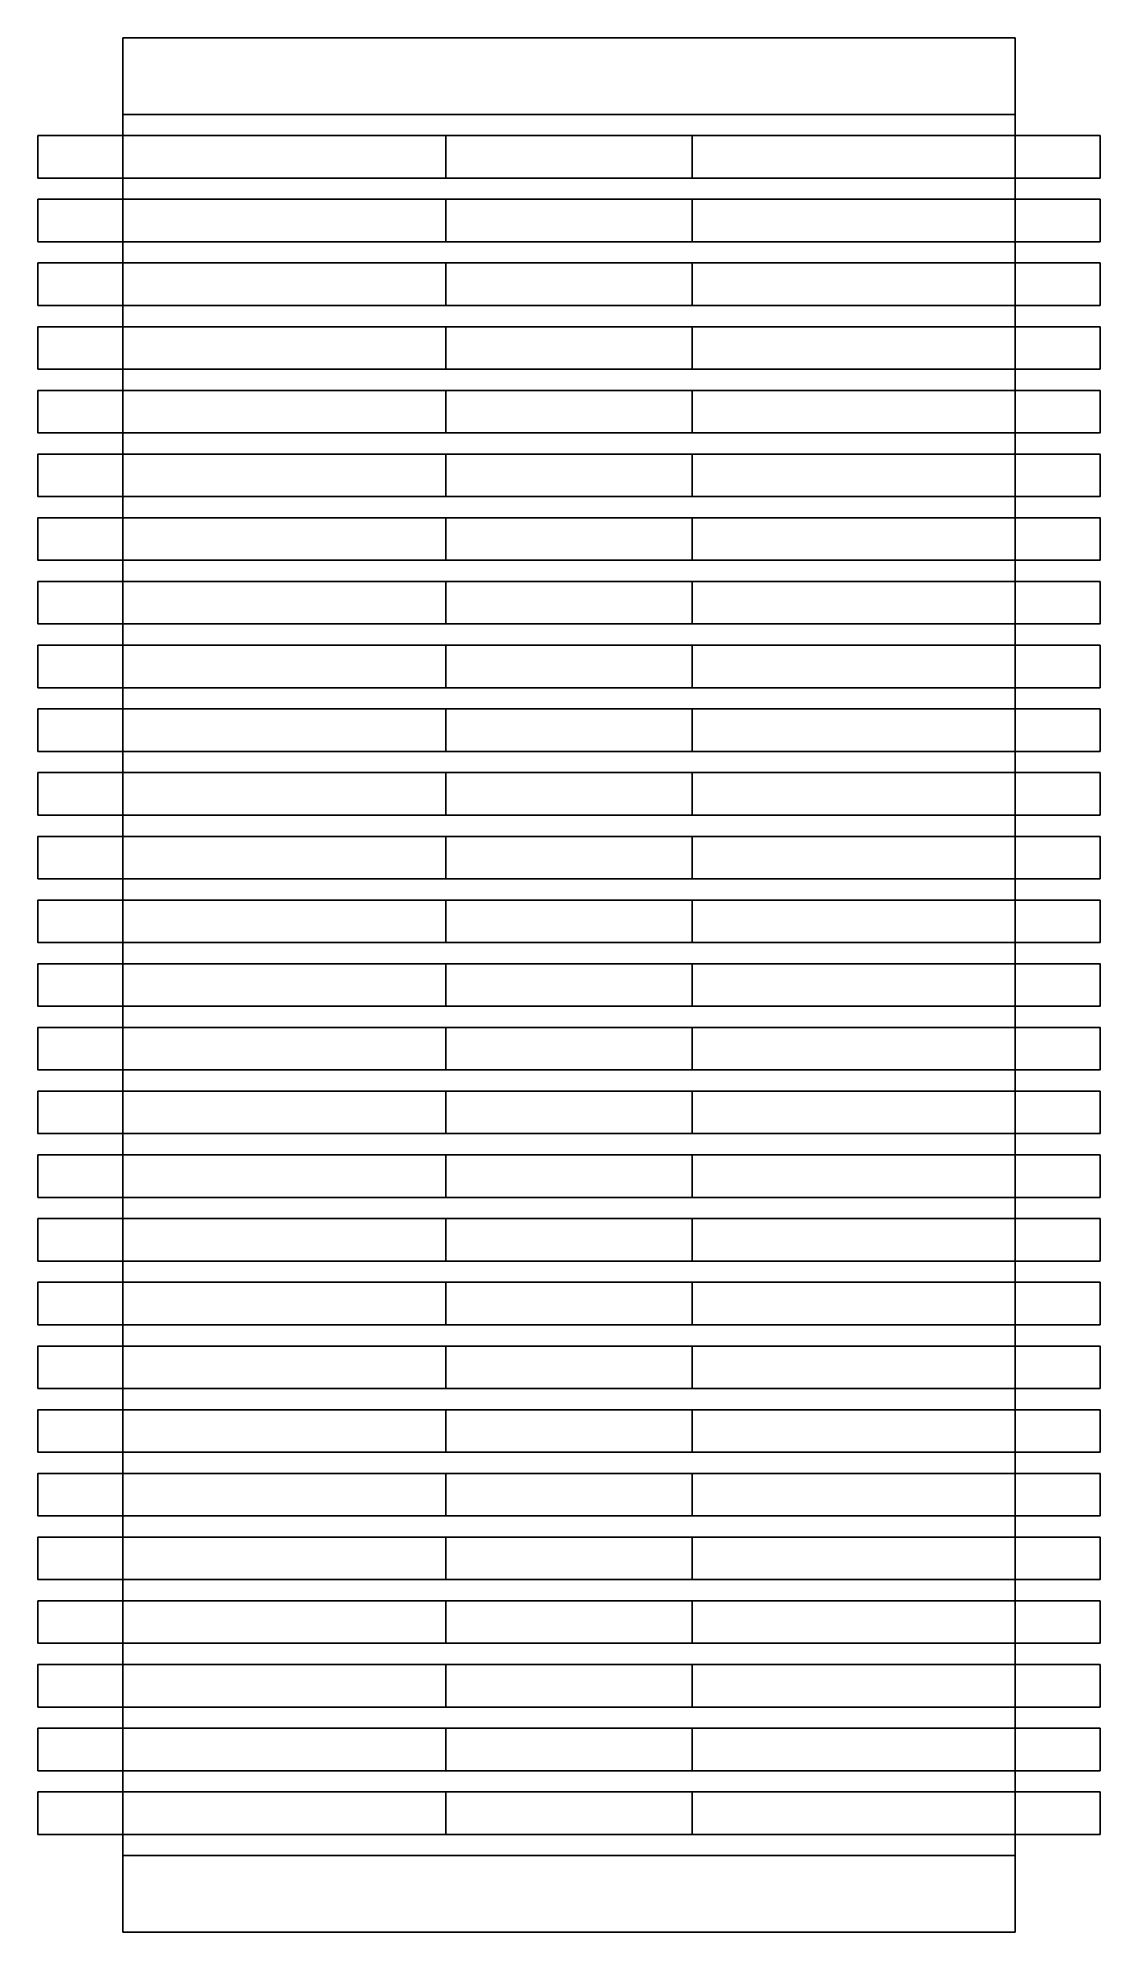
# Model space of a CAD drawing. Header units: millimetres. Extents: x -20 to 230, y -446 to 0.
import ezdxf

# ---------------------------------------------------------------- set-up
doc = ezdxf.new("R2010")
doc.units = ezdxf.units.MM
for name, color, linetype in [('1', 9, 'Continuous'), ('11', 148, 'Continuous'), ('12', 141, 'Continuous'), ('13', 143, 'Continuous'), ('18', 53, 'Continuous'), ('19', 43, 'Continuous'), ('20', 30, 'Continuous'), ('21', 10, 'Continuous'), ('22', 12, 'Continuous'), ('23', 19, 'Continuous'), ('24', 250, 'Continuous'), ('25', 19, 'Continuous'), ('26', 28, 'Continuous'), ('27', 7, 'Continuous'), ('Caixa', 250, 'Continuous')]:
    doc.layers.add(name, color=color, linetype=linetype)
for name, color, linetype, plot in [('10', 135, 'Continuous', False), ('14', 155, 'Continuous', False), ('15', 254, 'Continuous', False), ('16', 201, 'Continuous', False), ('17', 208, 'Continuous', False), ('2', 253, 'Continuous', False), ('3', 41, 'Continuous', False), ('4', 253, 'Continuous', False), ('5', 33, 'Continuous', False), ('6', 41, 'Continuous', False), ('7', 253, 'Continuous', False), ('8', 8, 'Continuous', False), ('9', 61, 'Continuous', False), ('Letra', 250, 'Continuous', False)]:
    doc.layers.add(name, color=color, linetype=linetype, plot=plot)

# ---------------------------------------------------------------- blocks, each defined once
blk = doc.blocks.new('2')
at = {"layer": 'Letra', "invisible_edges": 15}
for points in [[(0, -76, 130), (0, -54, 130), (210, -54, 130), (210, -76, 130)], [(58.69, -477.5, 130), (0, -477.5, 130), (0, -76, 130), (58.69, -76, 130)], [(151.31, -86, 130), (58.69, -86, 130), (58.69, -76, 130), (151.31, -76, 130)], [(210, -477.5, 130), (151.31, -477.5, 130), (151.31, -76, 130), (210, -76, 130)], [(76.52, -86, 130), (74.37, -86.26, 130), (72.48, -86.96, 130), (58.69, -86, 130)], [(72.48, -86.96, 130), (70.35, -88.45, 130), (69.09, -89.92, 130), (58.69, -86, 130)], [(69.09, -89.92, 130), (67.84, -92.64, 130), (67.52, -95, 130), (58.69, -86, 130)], [(67.52, -95, 130), (67.52, -477.5, 130), (58.69, -477.5, 130), (58.69, -86, 130)], [(81.65, -101, 125), (72.48, -86.96, 125), (70.35, -88.45, 125), (69.09, -89.92, 125)], [(69.09, -89.92, 130), (70.35, -88.45, 130), (70.35, -88.45, 125), (69.09, -89.92, 125)], [(70.35, -88.45, 130), (72.48, -86.96, 130), (72.48, -86.96, 125), (70.35, -88.45, 125)], [(81.65, -101, 125), (76.52, -86, 125), (74.37, -86.26, 125), (72.48, -86.96, 125)], [(72.48, -86.96, 130), (74.37, -86.26, 130), (74.37, -86.26, 125), (72.48, -86.96, 125)], [(74.37, -86.26, 130), (76.52, -86, 130), (76.52, -86, 125), (74.37, -86.26, 125)], [(141.31, -86, 130), (141.31, -86, 125), (76.52, -86, 125), (76.52, -86, 130)], [(76.52, -86, 125), (81.65, -101, 125), (141.31, -101, 125), (141.31, -86, 125)], [(141.31, -86, 130), (141.31, -86, 125), (141.31, -101, 125), (141.31, -101, 130)], [(141.31, -86, 130), (141.31, -101, 130), (151.31, -101, 130), (151.31, -86, 130)], [(81.65, -101, 125), (69.09, -89.92, 125), (67.84, -92.64, 125), (67.52, -95, 125)], [(67.52, -95, 130), (67.84, -92.64, 130), (67.84, -92.64, 125), (67.52, -95, 125)], [(67.84, -92.64, 130), (69.09, -89.92, 130), (69.09, -89.92, 125), (67.84, -92.64, 125)], [(67.52, -125.91, 130), (67.52, -125.91, 125), (67.52, -95, 125), (67.52, -95, 130)], [(81.65, -101, 125), (67.52, -95, 125), (67.52, -125.91, 125), (81.65, -120.15, 125)], [(141.31, -101, 130), (141.31, -101, 125), (81.65, -101, 125), (81.65, -101, 130)], [(81.65, -101, 130), (81.65, -120.15, 130), (81.65, -120.15, 125), (81.65, -101, 125)], [(81.65, -124.52, 130), (81.65, -101, 130), (151.31, -101, 130), (151.31, -124.52, 130)], [(81.65, -120.15, 130), (81.65, -120.15, 125), (67.52, -125.91, 125), (67.52, -125.91, 130)], [(81.65, -120.15, 130), (81.65, -124.52, 130), (76.52, -124.52, 130), (75.72, -122.56, 130)], [(72.44, -125.51, 130), (71.88, -124.13, 130), (67.52, -125.91, 130), (69.84, -127.49, 130)], [(81.9, -139.16, 125), (76.52, -124.52, 125), (72.44, -125.51, 125), (69.84, -127.49, 125)], [(71.88, -124.13, 130), (72.44, -125.51, 130), (76.52, -124.52, 130), (75.72, -122.56, 130)], [(76.52, -124.52, 130), (72.44, -125.51, 130), (72.44, -125.51, 125), (76.52, -124.52, 125)], [(76.52, -124.52, 125), (105.88, -124.52, 125), (105.88, -124.52, 130), (76.52, -124.52, 130)], [(105.88, -124.52, 125), (101.32, -139.16, 125), (81.9, -139.16, 125), (76.52, -124.52, 125)], [(101.32, -139.16, 125), (112.56, -127.49, 125), (109.97, -125.51, 125), (105.88, -124.52, 125)], [(105.88, -124.52, 125), (109.97, -125.51, 125), (109.97, -125.51, 130), (105.88, -124.52, 130)], [(105.88, -124.52, 130), (109.97, -125.51, 130), (112.56, -127.49, 130), (151.31, -124.52, 130)], [(112.56, -127.49, 130), (114.07, -129.78, 130), (114.88, -133.52, 130), (151.31, -124.52, 130)], [(114.88, -133.52, 130), (114.88, -157.3, 130), (151.31, -157.3, 130), (151.31, -124.52, 130)], [(67.52, -133.52, 130), (68.34, -129.78, 130), (69.84, -127.49, 130), (67.52, -125.91, 130)], [(81.9, -139.16, 125), (69.84, -127.49, 125), (68.34, -129.78, 125), (67.52, -133.52, 125)], [(69.84, -127.49, 130), (68.34, -129.78, 130), (68.34, -129.78, 125), (69.84, -127.49, 125)], [(72.44, -125.51, 130), (69.84, -127.49, 130), (69.84, -127.49, 125), (72.44, -125.51, 125)], [(101.32, -139.16, 125), (114.88, -133.52, 125), (114.07, -129.78, 125), (112.56, -127.49, 125)], [(109.97, -125.51, 125), (112.56, -127.49, 125), (112.56, -127.49, 130), (109.97, -125.51, 130)], [(112.56, -127.49, 125), (114.07, -129.78, 125), (114.07, -129.78, 130), (112.56, -127.49, 130)], [(68.34, -129.78, 130), (67.52, -133.52, 130), (67.52, -133.52, 125), (68.34, -129.78, 125)], [(67.52, -133.52, 130), (67.52, -133.52, 125), (67.52, -172.15, 125), (67.52, -172.15, 130)], [(81.9, -139.16, 125), (67.52, -133.52, 125), (67.52, -172.15, 125), (81.9, -166.28, 125)], [(101.32, -151.1, 125), (114.88, -157.3, 125), (114.88, -133.52, 125), (101.32, -139.16, 125)], [(114.07, -129.78, 125), (114.88, -133.52, 125), (114.88, -133.52, 130), (114.07, -129.78, 130)], [(114.88, -157.3, 130), (114.88, -133.52, 130), (114.88, -133.52, 125), (114.88, -157.3, 125)], [(101.32, -139.16, 130), (81.9, -139.16, 130), (81.9, -139.16, 125), (101.32, -139.16, 125)], [(81.9, -139.16, 130), (81.9, -139.16, 125), (81.9, -166.28, 125), (81.9, -166.28, 130)], [(97.4, -139.16, 130), (97.4, -144.24, 130), (81.9, -144.24, 130), (81.9, -139.16, 130)], [(101.32, -139.16, 130), (101.32, -151.1, 130), (97.4, -144.24, 130), (97.4, -139.16, 130)], [(101.32, -151.1, 130), (101.32, -151.1, 125), (101.32, -139.16, 125), (101.32, -139.16, 130)], [(81.9, -144.24, 130), (81.9, -144.24, 125), (97.4, -144.24, 125), (97.4, -144.24, 130)], [(81.9, -144.24, 130), (81.9, -144.24, 125), (96.11, -166.3, 125), (96.11, -166.3, 130)], [(81.9, -144.24, 125), (97.4, -144.24, 125), (101.32, -151.1, 125), (96.11, -166.3, 125)], [(81.9, -144.24, 130), (96.11, -166.3, 130), (91.33, -170.98, 130), (81.9, -166.28, 130)], [(97.4, -144.24, 130), (97.4, -144.24, 125), (101.32, -151.1, 125), (101.32, -151.1, 130)], [(101.32, -151.1, 125), (96.11, -166.3, 125), (105.88, -166.3, 125), (101.32, -151.1, 125)], [(101.32, -151.1, 125), (105.88, -166.3, 125), (109.97, -165.32, 125), (112.56, -163.33, 125)], [(101.32, -151.1, 125), (112.56, -163.33, 125), (114.07, -161.05, 125), (114.88, -157.3, 125)], [(114.97, -175.98, 130), (112.56, -163.33, 130), (114.07, -161.05, 130), (114.88, -157.3, 130)], [(114.07, -161.05, 130), (114.88, -157.3, 130), (114.88, -157.3, 125), (114.07, -161.05, 125)], [(151.31, -157.3, 130), (114.88, -157.3, 130), (114.97, -209.72, 130), (151.31, -209.72, 130)], [(112.56, -163.33, 130), (109.97, -165.32, 130), (105.88, -166.3, 130), (109.97, -170.98, 130)], [(109.97, -165.32, 130), (112.56, -163.33, 130), (112.56, -163.33, 125), (109.97, -165.32, 125)], [(114.97, -175.98, 130), (113.5, -172.44, 130), (109.97, -170.98, 130), (112.56, -163.33, 130)], [(112.56, -163.33, 130), (114.07, -161.05, 130), (114.07, -161.05, 125), (112.56, -163.33, 125)], [(67.52, -172.15, 130), (67.52, -172.15, 125), (81.9, -166.28, 125), (81.9, -166.28, 130)], [(72.69, -170.98, 130), (91.33, -170.98, 130), (81.9, -166.28, 130), (72.36, -170.17, 130)], [(91.33, -170.98, 130), (96.11, -166.3, 130), (105.88, -166.3, 130), (109.97, -170.98, 130)], [(96.11, -166.3, 130), (105.88, -166.3, 130), (105.88, -166.3, 125), (96.11, -166.3, 125)], [(105.88, -166.3, 130), (109.97, -165.32, 130), (109.97, -165.32, 125), (105.88, -166.3, 125)], [(67.52, -172.15, 130), (69.16, -172.44, 130), (72.69, -170.98, 130), (72.36, -170.17, 130)], [(67.69, -175.98, 130), (67.52, -172.15, 130), (69.16, -172.44, 130)], [(67.69, -209.77, 130), (67.52, -209.77, 130), (67.52, -172.15, 130), (67.69, -175.98, 130)], [(67.69, -175.98, 125), (69.16, -172.44, 125), (69.16, -172.44, 130), (67.69, -175.98, 130)], [(113.5, -172.44, 125), (114.97, -175.98, 125), (67.69, -175.98, 125), (69.16, -172.44, 125)], [(69.16, -172.44, 125), (72.69, -170.98, 125), (72.69, -170.98, 130), (69.16, -172.44, 130)], [(113.5, -172.44, 125), (69.16, -172.44, 125), (72.69, -170.98, 125), (109.97, -170.98, 125)], [(109.97, -170.98, 130), (72.69, -170.98, 130), (72.69, -170.98, 125), (109.97, -170.98, 125)], [(113.5, -172.44, 130), (109.97, -170.98, 130), (109.97, -170.98, 125), (113.5, -172.44, 125)], [(114.97, -175.98, 130), (113.5, -172.44, 130), (113.5, -172.44, 125), (114.97, -175.98, 125)], [(67.69, -175.98, 125), (67.69, -209.72, 125), (67.69, -209.72, 130), (67.69, -175.98, 130)], [(67.69, -209.72, 125), (80.69, -209.72, 125), (80.69, -175.98, 125), (67.69, -175.98, 125)], [(81.28, -175.98, 125), (81.28, -184.56, 125), (80.69, -185.98, 125), (80.69, -175.98, 125)], [(81.28, -175.98, 125), (82.69, -175.98, 125), (82.69, -183.98, 125), (81.28, -184.56, 125)], [(99.97, -175.98, 125), (99.97, -183.98, 125), (82.69, -183.98, 125), (82.69, -175.98, 125)], [(101.38, -184.56, 125), (99.97, -183.98, 125), (99.97, -175.98, 125), (101.38, -175.98, 125)], [(101.97, -175.98, 125), (101.97, -185.98, 125), (101.38, -184.56, 125), (101.38, -175.98, 125)], [(101.97, -209.72, 125), (114.97, -209.72, 125), (114.97, -175.98, 125), (101.97, -175.98, 125)], [(114.97, -175.98, 130), (114.97, -209.72, 130), (114.97, -209.72, 125), (114.97, -175.98, 125)], [(81.28, -184.56, 130), (80.69, -185.98, 130), (80.69, -185.98, 125), (81.28, -184.56, 125)], [(80.69, -185.98, 130), (81.28, -184.56, 130), (101.38, -184.56, 130), (101.97, -185.98, 130)], [(80.69, -185.98, 130), (80.69, -199.72, 130), (80.69, -199.72, 125), (80.69, -185.98, 125)], [(80.69, -199.72, 130), (80.69, -185.98, 130), (101.97, -185.98, 130), (101.97, -199.72, 130)], [(82.69, -183.98, 130), (81.28, -184.56, 130), (81.28, -184.56, 125), (82.69, -183.98, 125)], [(101.38, -184.56, 130), (99.97, -183.98, 130), (82.69, -183.98, 130), (81.28, -184.56, 130)], [(99.97, -183.98, 130), (82.69, -183.98, 130), (82.69, -183.98, 125), (99.97, -183.98, 125)], [(99.97, -183.98, 125), (101.38, -184.56, 125), (101.38, -184.56, 130), (99.97, -183.98, 130)], [(101.38, -184.56, 125), (101.97, -185.98, 125), (101.97, -185.98, 130), (101.38, -184.56, 130)], [(101.97, -185.98, 130), (101.97, -199.72, 130), (101.97, -199.72, 125), (101.97, -185.98, 125)], [(81.28, -201.13, 125), (80.69, -199.72, 125), (80.69, -199.72, 130), (81.28, -201.13, 130)], [(80.69, -209.72, 125), (80.69, -199.72, 125), (81.28, -201.13, 125), (81.28, -209.72, 125)], [(101.38, -201.13, 130), (101.97, -199.72, 130), (80.69, -199.72, 130), (81.28, -201.13, 130)], [(101.38, -201.13, 130), (101.97, -199.72, 130), (101.97, -199.72, 125), (101.38, -201.13, 125)], [(101.38, -209.72, 125), (101.38, -201.13, 125), (101.97, -199.72, 125), (101.97, -209.72, 125)], [(82.69, -201.72, 125), (81.28, -201.13, 125), (81.28, -201.13, 130), (82.69, -201.72, 130)], [(81.28, -201.13, 125), (82.69, -201.72, 125), (82.69, -209.72, 125), (81.28, -209.72, 125)], [(82.69, -201.72, 130), (81.28, -201.13, 130), (101.38, -201.13, 130), (99.97, -201.72, 130)], [(82.69, -201.72, 130), (99.97, -201.72, 130), (99.97, -201.72, 125), (82.69, -201.72, 125)], [(82.69, -209.72, 125), (82.69, -201.72, 125), (99.97, -201.72, 125), (99.97, -209.72, 125)], [(99.97, -201.72, 130), (101.38, -201.13, 130), (101.38, -201.13, 125), (99.97, -201.72, 125)], [(101.38, -209.72, 125), (99.97, -209.72, 125), (99.97, -201.72, 125), (101.38, -201.13, 125)], [(69.16, -213.25, 130), (67.52, -213.25, 130), (67.52, -209.77, 130), (67.69, -209.77, 130)], [(72.69, -214.72, 130), (67.52, -214.72, 130), (67.52, -213.25, 130), (69.16, -213.25, 130)], [(69.16, -213.25, 125), (67.69, -209.72, 125), (67.69, -209.72, 130), (69.16, -213.25, 130)], [(69.16, -213.25, 125), (67.69, -209.72, 125), (114.97, -209.72, 125), (113.5, -213.25, 125)], [(72.69, -214.72, 125), (69.16, -213.25, 125), (69.16, -213.25, 130), (72.69, -214.72, 130)], [(109.97, -214.72, 125), (72.69, -214.72, 125), (69.16, -213.25, 125), (113.5, -213.25, 125)], [(114.97, -209.72, 130), (113.5, -213.25, 130), (109.97, -214.72, 130), (151.31, -214.72, 130)], [(109.97, -214.72, 130), (113.5, -213.25, 130), (113.5, -213.25, 125), (109.97, -214.72, 125)], [(113.5, -213.25, 130), (114.97, -209.72, 130), (114.97, -209.72, 125), (113.5, -213.25, 125)], [(151.31, -214.72, 130), (151.31, -209.72, 130), (114.97, -209.72, 130)], [(67.52, -246.67, 130), (151.31, -246.67, 130), (151.31, -214.72, 130), (67.52, -214.72, 130)], [(109.97, -214.72, 130), (72.69, -214.72, 130), (72.69, -214.72, 125), (109.97, -214.72, 125)], [(68.99, -251.36, 130), (70.38, -247.89, 130), (67.52, -246.67, 130), (67.52, -252.54, 130)], [(67.52, -246.67, 130), (70.38, -247.89, 130), (76.38, -248.49, 130), (76.38, -246.67, 130)], [(68.49, -253.98, 125), (68.99, -251.36, 125), (70.38, -247.89, 125), (74.76, -253.51, 125)], [(70.38, -247.89, 130), (70.38, -247.89, 125), (68.99, -251.36, 125), (68.99, -251.36, 130)], [(76.38, -248.49, 130), (76.38, -248.49, 125), (70.38, -247.89, 125), (70.38, -247.89, 130)], [(74.76, -253.51, 125), (75.2, -251.33, 125), (76.38, -248.49, 125), (70.38, -247.89, 125)], [(76.38, -246.67, 130), (76.38, -248.49, 130), (75.2, -251.33, 130), (83.03, -251.83, 130)], [(76.38, -248.49, 130), (76.38, -248.49, 125), (75.2, -251.33, 125), (75.2, -251.33, 130)], [(76.38, -246.67, 130), (83.03, -251.83, 130), (84.41, -249.99, 130), (84.41, -246.67, 130)], [(84.41, -246.67, 130), (84.41, -249.99, 130), (85.89, -248.89, 130), (85.89, -246.67, 130)], [(88.77, -247.96, 125), (85.89, -248.89, 125), (84.41, -249.99, 125), (90.8, -255.08, 125)], [(85.89, -248.89, 130), (84.41, -249.99, 130), (84.41, -249.99, 125), (85.89, -248.89, 125)], [(85.89, -246.67, 130), (85.89, -248.89, 130), (88.77, -247.96, 130), (88.77, -246.67, 130)], [(88.77, -247.96, 130), (85.89, -248.89, 130), (85.89, -248.89, 125), (88.77, -247.96, 125)], [(88.77, -246.67, 130), (88.77, -247.96, 130), (91.67, -248.19, 130), (151.31, -248.19, 130)], [(151.31, -248.19, 130), (151.31, -246.67, 130), (88.77, -246.67, 130)], [(91.67, -248.19, 130), (88.77, -247.96, 130), (88.77, -247.96, 125), (91.67, -248.19, 125)], [(94.01, -249.3, 125), (91.67, -248.19, 125), (88.77, -247.96, 125), (90.8, -255.08, 125)], [(97.28, -253.32, 125), (96.02, -251.32, 125), (94.01, -249.3, 125), (90.8, -255.08, 125)], [(94.01, -249.3, 130), (91.67, -248.19, 130), (91.67, -248.19, 125), (94.01, -249.3, 125)], [(96.02, -251.32, 130), (98.65, -248.19, 130), (91.67, -248.19, 130), (94.01, -249.3, 130)], [(96.02, -251.32, 130), (94.01, -249.3, 130), (94.01, -249.3, 125), (96.02, -251.32, 125)], [(98.65, -248.19, 130), (97.28, -253.32, 130), (96.02, -251.32, 130)], [(97.05, -266.76, 130), (151.31, -266.76, 130), (151.31, -248.19, 130), (97.83, -265.15, 130)], [(98.65, -248.19, 130), (98.65, -257.31, 130), (98.03, -255, 130), (97.28, -253.32, 130)], [(97.83, -265.15, 130), (98.58, -262.7, 130), (98.88, -259.71, 130), (151.31, -248.19, 130)], [(98.88, -259.71, 130), (98.65, -257.31, 130), (98.65, -248.19, 130), (151.31, -248.19, 130)], [(68.99, -251.36, 130), (67.52, -252.54, 130), (68.49, -253.98, 130), (68.99, -251.36, 130)], [(67.52, -252.54, 130), (68.49, -253.98, 130), (68.42, -256.72, 130), (67.52, -256.72, 130)], [(68.84, -259.67, 125), (68.42, -256.72, 125), (68.49, -253.98, 125), (74.76, -253.51, 125)], [(68.49, -253.98, 130), (68.42, -256.72, 130), (68.42, -256.72, 125), (68.49, -253.98, 125)], [(68.99, -251.36, 130), (68.49, -253.98, 130), (68.49, -253.98, 125), (68.99, -251.36, 125)], [(70.54, -264.03, 125), (69.54, -262.14, 125), (68.84, -259.67, 125), (74.76, -253.51, 125)], [(75.12, -258.53, 125), (74.69, -255.85, 125), (74.76, -253.51, 125), (70.54, -264.03, 125)], [(75.2, -251.33, 130), (74.76, -253.51, 130), (74.69, -255.85, 130), (80.85, -255.51, 130)], [(74.76, -253.51, 130), (74.69, -255.85, 130), (74.69, -255.85, 125), (74.76, -253.51, 125)], [(75.2, -251.33, 130), (74.76, -253.51, 130), (74.76, -253.51, 125), (75.2, -251.33, 125)], [(83.03, -251.83, 130), (81.78, -253.79, 130), (80.85, -255.51, 130), (75.2, -251.33, 130)], [(81.78, -253.79, 125), (80.85, -255.51, 125), (79.85, -257.71, 125), (86.2, -261.35, 125)], [(81.78, -253.79, 130), (81.78, -253.79, 125), (80.85, -255.51, 125), (80.85, -255.51, 130)], [(84.41, -249.99, 125), (83.03, -251.83, 125), (81.78, -253.79, 125), (88.36, -256.52, 125)], [(83.03, -251.83, 130), (83.03, -251.83, 125), (81.78, -253.79, 125), (81.78, -253.79, 130)], [(88.36, -256.52, 125), (87.21, -259.26, 125), (86.2, -261.35, 125), (81.78, -253.79, 125)], [(84.41, -249.99, 130), (83.03, -251.83, 130), (83.03, -251.83, 125), (84.41, -249.99, 125)], [(90.8, -255.08, 125), (89.41, -255.31, 125), (88.36, -256.52, 125), (84.41, -249.99, 125)], [(98.03, -255, 125), (97.28, -253.32, 125), (90.8, -255.08, 125), (92.14, -255.84, 125)], [(97.28, -253.32, 130), (96.02, -251.32, 130), (96.02, -251.32, 125), (97.28, -253.32, 125)], [(98.03, -255, 130), (97.28, -253.32, 130), (97.28, -253.32, 125), (98.03, -255, 125)], [(67.52, -256.72, 130), (68.41, -256.75, 130), (68.84, -259.67, 130), (67.52, -259.67, 130)], [(68.42, -256.72, 130), (68.84, -259.67, 130), (68.84, -259.67, 125), (68.42, -256.72, 125)], [(74.83, -267.21, 125), (72.33, -265.9, 125), (70.54, -264.03, 125), (75.12, -258.53, 125)], [(80.85, -255.51, 130), (79.85, -257.71, 130), (79.28, -259.2, 130), (74.69, -255.85, 130)], [(74.69, -255.85, 130), (75.12, -258.53, 130), (75.12, -258.53, 125), (74.69, -255.85, 125)], [(79.28, -259.2, 130), (78.56, -260.07, 130), (77.43, -260.47, 130), (74.69, -255.85, 130)], [(77.43, -260.47, 130), (76.26, -260.23, 130), (75.46, -259.54, 130), (74.69, -255.85, 130)], [(75.46, -259.54, 130), (75.12, -258.53, 130), (74.69, -255.85, 130)], [(76.26, -260.23, 125), (75.46, -259.54, 125), (75.12, -258.53, 125), (74.83, -267.21, 125)], [(75.46, -259.54, 130), (75.12, -258.53, 130), (75.12, -258.53, 125), (75.46, -259.54, 125)], [(79.85, -257.71, 125), (79.28, -259.2, 125), (78.56, -260.07, 125), (83.84, -265.13, 125)], [(79.85, -257.71, 130), (79.28, -259.2, 130), (79.28, -259.2, 125), (79.85, -257.71, 125)], [(80.85, -255.51, 130), (79.85, -257.71, 130), (79.85, -257.71, 125), (80.85, -255.51, 125)], [(86.2, -261.35, 125), (85.14, -263.27, 125), (83.84, -265.13, 125), (79.85, -257.71, 125)], [(87.21, -259.26, 130), (87.21, -259.26, 125), (88.36, -256.52, 125), (88.36, -256.52, 130)], [(92.75, -257.31, 130), (93.06, -259.05, 130), (87.21, -259.26, 130), (88.36, -256.52, 130)], [(88.36, -256.52, 130), (89.41, -255.31, 130), (89.41, -255.31, 125), (88.36, -256.52, 125)], [(89.41, -255.31, 130), (92.14, -255.84, 130), (92.75, -257.31, 130), (88.36, -256.52, 130)], [(89.41, -255.31, 130), (90.8, -255.08, 130), (90.8, -255.08, 125), (89.41, -255.31, 125)], [(92.14, -255.84, 130), (89.41, -255.31, 130), (90.8, -255.08, 130)], [(90.8, -255.08, 130), (92.14, -255.84, 130), (92.14, -255.84, 125), (90.8, -255.08, 125)], [(98.65, -257.31, 125), (98.03, -255, 125), (92.14, -255.84, 125), (92.75, -257.31, 125)], [(92.14, -255.84, 130), (92.75, -257.31, 130), (92.75, -257.31, 125), (92.14, -255.84, 125)], [(92.75, -257.31, 130), (93.06, -259.05, 130), (93.06, -259.05, 125), (92.75, -257.31, 125)], [(98.88, -259.71, 125), (98.65, -257.31, 125), (92.75, -257.31, 125), (93.06, -259.05, 125)], [(98.65, -257.31, 130), (98.03, -255, 130), (98.03, -255, 125), (98.65, -257.31, 125)], [(98.88, -259.71, 130), (98.88, -259.71, 125), (98.65, -257.31, 125), (98.65, -257.31, 130)], [(67.52, -259.67, 130), (68.84, -259.67, 130), (69.54, -262.14, 130), (67.52, -262.14, 130)], [(67.52, -262.14, 130), (69.54, -262.14, 130), (70.54, -264.03, 130), (67.52, -264.03, 130)], [(68.84, -259.67, 130), (69.54, -262.14, 130), (69.54, -262.14, 125), (68.84, -259.67, 125)], [(69.54, -262.14, 130), (70.54, -264.03, 130), (70.54, -264.03, 125), (69.54, -262.14, 125)], [(80.05, -267.35, 125), (77.37, -267.64, 125), (74.83, -267.21, 125), (76.26, -260.23, 125)], [(76.26, -260.23, 130), (76.26, -260.23, 125), (75.46, -259.54, 125), (75.46, -259.54, 130)], [(78.56, -260.07, 125), (77.43, -260.47, 125), (76.26, -260.23, 125), (80.05, -267.35, 125)], [(77.43, -260.47, 130), (76.26, -260.23, 130), (76.26, -260.23, 125), (77.43, -260.47, 125)], [(78.56, -260.07, 130), (77.43, -260.47, 130), (77.43, -260.47, 125), (78.56, -260.07, 125)], [(79.28, -259.2, 130), (78.56, -260.07, 130), (78.56, -260.07, 125), (79.28, -259.2, 125)], [(83.84, -265.13, 125), (82.16, -266.44, 125), (80.05, -267.35, 125), (78.56, -260.07, 125)], [(93.02, -261.08, 130), (92.44, -263.38, 130), (85.14, -263.27, 130), (86.2, -261.35, 130)], [(85.14, -263.27, 130), (86.2, -261.35, 130), (86.2, -261.35, 125), (85.14, -263.27, 125)], [(93.06, -259.05, 130), (93.02, -261.08, 130), (86.2, -261.35, 130), (87.21, -259.26, 130)], [(86.2, -261.35, 130), (87.21, -259.26, 130), (87.21, -259.26, 125), (86.2, -261.35, 125)], [(93.02, -261.08, 130), (92.44, -263.38, 130), (92.44, -263.38, 125), (93.02, -261.08, 125)], [(97.83, -265.15, 125), (98.58, -262.7, 125), (93.02, -261.08, 125), (92.44, -263.38, 125)], [(93.06, -259.05, 130), (93.02, -261.08, 130), (93.02, -261.08, 125), (93.06, -259.05, 125)], [(93.06, -259.05, 125), (93.02, -261.08, 125), (98.58, -262.7, 125), (98.88, -259.71, 125)], [(97.83, -265.15, 125), (98.58, -262.7, 125), (98.58, -262.7, 130), (97.83, -265.15, 130)], [(98.58, -262.7, 130), (98.88, -259.71, 130), (98.88, -259.71, 125), (98.58, -262.7, 125)], [(67.52, -264.03, 130), (70.54, -264.03, 130), (72.33, -265.9, 130), (67.52, -265.9, 130)], [(67.52, -265.9, 130), (72.33, -265.9, 130), (74.83, -267.21, 130), (67.52, -267.21, 130)], [(74.83, -267.21, 130), (75, -270.82, 130), (67.52, -270.82, 130), (67.52, -267.21, 130)], [(70.54, -264.03, 130), (72.33, -265.9, 130), (72.33, -265.9, 125), (70.54, -264.03, 125)], [(72.33, -265.9, 130), (74.83, -267.21, 130), (74.83, -267.21, 125), (72.33, -265.9, 125)], [(74.83, -267.21, 130), (77.37, -267.64, 130), (77.37, -267.64, 125), (74.83, -267.21, 125)], [(74.83, -267.21, 130), (75, -270.82, 130), (77.04, -270.15, 130), (77.37, -267.64, 130)], [(77.04, -270.15, 130), (78.97, -269.89, 130), (80.05, -267.35, 130), (77.37, -267.64, 130)], [(77.37, -267.64, 130), (80.05, -267.35, 130), (80.05, -267.35, 125), (77.37, -267.64, 125)], [(78.97, -269.89, 130), (80.88, -269.96, 130), (82.16, -266.44, 130), (80.05, -267.35, 130)], [(80.05, -267.35, 130), (82.16, -266.44, 130), (82.16, -266.44, 125), (80.05, -267.35, 125)], [(80.88, -269.96, 130), (82.89, -270.4, 130), (83.84, -265.13, 130), (82.16, -266.44, 130)], [(82.16, -266.44, 130), (83.84, -265.13, 130), (83.84, -265.13, 125), (82.16, -266.44, 125)], [(91.49, -265.23, 130), (85, -271.32, 130), (82.89, -270.4, 130), (83.84, -265.13, 130)], [(83.84, -265.13, 130), (85.14, -263.27, 130), (85.14, -263.27, 125), (83.84, -265.13, 125)], [(92.44, -263.38, 130), (91.49, -265.23, 130), (83.84, -265.13, 130), (85.14, -263.27, 130)], [(91.49, -265.23, 130), (97.05, -266.76, 130), (87.41, -273.16, 130), (85, -271.32, 130)], [(88.81, -274.88, 130), (87.41, -273.16, 130), (97.05, -266.76, 130), (151.31, -266.76, 130)], [(88.81, -274.88, 130), (89.89, -276.96, 130), (90.67, -279.19, 130), (151.31, -266.76, 130)], [(151.31, -283.97, 130), (151.31, -266.76, 130), (90.67, -279.19, 130)], [(92.44, -263.38, 130), (91.49, -265.23, 130), (91.49, -265.23, 125), (92.44, -263.38, 125)], [(91.49, -265.23, 125), (92.44, -263.38, 125), (97.83, -265.15, 125), (97.05, -266.76, 125)], [(97.05, -266.76, 130), (97.05, -266.76, 125), (91.49, -265.23, 125), (91.49, -265.23, 130)], [(97.05, -266.76, 130), (97.05, -266.76, 125), (97.83, -265.15, 125), (97.83, -265.15, 130)], [(75, -270.82, 130), (73.17, -271.84, 130), (71.57, -273.18, 130), (67.52, -270.82, 130)], [(67.52, -270.82, 130), (71.57, -273.18, 130), (70.27, -274.77, 130), (69.27, -276.57, 130)], [(67.52, -270.82, 130), (69.27, -276.57, 130), (68.46, -278.59, 130), (67.52, -278.59, 130)], [(71.57, -273.18, 130), (71.57, -273.18, 125), (73.17, -271.84, 125), (73.17, -271.84, 130)], [(71.57, -273.18, 125), (73.17, -271.84, 125), (73.04, -280.77, 125), (73.03, -281.94, 125)], [(75, -270.82, 125), (73.17, -271.84, 125), (73.04, -280.77, 125), (73.46, -279.81, 125)], [(73.17, -271.84, 130), (73.17, -271.84, 125), (75, -270.82, 125), (75, -270.82, 130)], [(74.46, -278.92, 125.01), (73.46, -279.81, 125.01), (75, -270.82, 125.01), (77.04, -270.15, 125.01)], [(78.97, -269.89, 125), (77.04, -270.15, 125), (74.46, -278.92, 125), (75.8, -278.26, 125.01)], [(75, -270.82, 130), (75, -270.82, 125), (77.04, -270.15, 125), (77.04, -270.15, 130)], [(77.67, -277.71, 125), (75.8, -278.26, 125), (78.97, -269.89, 125), (80.88, -269.96, 125)], [(77.04, -270.15, 130), (77.04, -270.15, 125), (78.97, -269.89, 125), (78.97, -269.89, 130)], [(82.89, -270.4, 125), (80.88, -269.96, 125), (77.67, -277.71, 125), (79.55, -277.51, 125)], [(78.97, -269.89, 130), (78.97, -269.89, 125), (80.88, -269.96, 125), (80.88, -269.96, 130)], [(85, -271.32, 125), (82.89, -270.4, 125), (79.55, -277.51, 125), (81.17, -277.62, 125)], [(80.88, -269.96, 130), (80.88, -269.96, 125), (82.89, -270.4, 125), (82.89, -270.4, 130)], [(87.41, -273.16, 125), (85, -271.32, 125), (81.17, -277.62, 125), (83.17, -278.11, 125)], [(82.89, -270.4, 130), (82.89, -270.4, 125), (85, -271.32, 125), (85, -271.32, 130)], [(85, -271.32, 130), (85, -271.32, 125), (87.41, -273.16, 125), (87.41, -273.16, 130)], [(71.57, -273.18, 125), (70.27, -274.77, 125), (69.27, -276.57, 125), (73.03, -281.94, 125)], [(69.27, -276.57, 130), (70.27, -274.77, 130), (70.27, -274.77, 125), (69.27, -276.57, 125)], [(70.27, -274.77, 130), (71.57, -273.18, 130), (71.57, -273.18, 125), (70.27, -274.77, 125)], [(84.7, -278.8, 125), (83.17, -278.11, 125), (87.41, -273.16, 125), (88.81, -274.88, 125)], [(89.89, -276.96, 125), (88.81, -274.88, 125), (84.7, -278.8, 125), (85.74, -279.58, 125)], [(87.41, -273.16, 130), (87.41, -273.16, 125), (88.81, -274.88, 125), (88.81, -274.88, 130)], [(88.81, -274.88, 130), (88.81, -274.88, 125), (89.89, -276.96, 125), (89.89, -276.96, 130)], [(67.52, -278.59, 130), (68.46, -278.59, 130), (68.08, -280.98, 130), (67.52, -280.98, 130)], [(68.08, -280.98, 125), (68.46, -278.59, 125), (69.27, -276.57, 125), (73.03, -281.94, 125)], [(68.08, -280.98, 130), (68.08, -280.98, 125), (68.46, -278.59, 125), (68.46, -278.59, 130)], [(68.46, -278.59, 130), (68.46, -278.59, 125), (69.27, -276.57, 125), (69.27, -276.57, 130)], [(73.04, -280.77, 125), (73.03, -281.94, 125), (73.03, -281.94, 130), (73.04, -280.77, 130)], [(86.34, -280.79, 130), (86.27, -282.26, 130), (73.03, -281.94, 130), (73.04, -280.77, 130)], [(86.34, -280.79, 130), (85.74, -279.58, 130), (73.46, -279.81, 130), (73.04, -280.77, 130)], [(73.46, -279.81, 130), (73.46, -279.81, 125), (73.04, -280.77, 125), (73.04, -280.77, 130)], [(73.46, -279.81, 130), (74.46, -278.92, 130), (84.7, -278.8, 130), (85.74, -279.58, 130)], [(74.46, -278.92, 125), (73.46, -279.81, 125), (73.46, -279.81, 130), (74.46, -278.92, 130)], [(84.7, -278.8, 130), (83.17, -278.11, 130), (75.76, -278.28, 130), (74.46, -278.92, 130)], [(75.76, -278.28, 130), (75.8, -278.26, 125), (74.46, -278.92, 125), (74.46, -278.92, 130)], [(75.76, -278.28, 130), (77.67, -277.71, 130), (81.17, -277.62, 130), (83.17, -278.11, 130)], [(77.67, -277.71, 130), (77.67, -277.71, 125), (75.8, -278.26, 125), (75.76, -278.28, 130)], [(79.55, -277.51, 125), (77.67, -277.71, 125), (77.67, -277.71, 130), (79.55, -277.51, 130)], [(81.17, -277.62, 130), (79.55, -277.51, 130), (77.67, -277.71, 130)], [(81.17, -277.62, 130), (81.17, -277.62, 125), (79.55, -277.51, 125), (79.55, -277.51, 130)], [(83.17, -278.11, 130), (83.17, -278.11, 125), (81.17, -277.62, 125), (81.17, -277.62, 130)], [(84.7, -278.8, 130), (84.7, -278.8, 125), (83.17, -278.11, 125), (83.17, -278.11, 130)], [(85.74, -279.58, 130), (85.74, -279.58, 125), (84.7, -278.8, 125), (84.7, -278.8, 130)], [(90.67, -279.19, 125), (89.89, -276.96, 125), (85.74, -279.58, 125), (86.34, -280.79, 125)], [(86.34, -280.79, 130), (86.34, -280.79, 125), (85.74, -279.58, 125), (85.74, -279.58, 130)], [(86.27, -282.26, 125), (86.34, -280.79, 125), (90.67, -279.19, 125), (90.9, -281.76, 125)], [(86.27, -282.26, 130), (86.27, -282.26, 125), (86.34, -280.79, 125), (86.34, -280.79, 130)], [(89.89, -276.96, 130), (89.89, -276.96, 125), (90.67, -279.19, 125), (90.67, -279.19, 130)], [(90.67, -279.19, 130), (90.9, -281.76, 130), (90.57, -283.97, 130), (151.31, -283.97, 130)], [(90.67, -279.19, 130), (90.67, -279.19, 125), (90.9, -281.76, 125), (90.9, -281.76, 130)], [(67.52, -280.98, 130), (68.08, -280.98, 130), (68.19, -282.86, 130), (67.52, -282.86, 130)], [(68.19, -282.86, 130), (68.87, -285.29, 130), (67.52, -286.25, 130), (67.52, -282.86, 130)], [(68.87, -285.29, 130), (69.81, -287.31, 130), (67.52, -287.31, 130), (67.52, -286.25, 130)], [(68.19, -282.86, 130), (68.08, -280.98, 130), (68.08, -280.98, 125), (68.19, -282.86, 125)], [(73.31, -282.73, 125), (73.03, -281.94, 125), (68.08, -280.98, 125), (68.19, -282.86, 125)], [(68.87, -285.29, 125), (68.19, -282.86, 125), (73.31, -282.73, 125), (74.05, -283.6, 125)], [(68.87, -285.29, 130), (68.19, -282.86, 130), (68.19, -282.86, 125), (68.87, -285.29, 125)], [(74.05, -283.6, 125), (75.39, -284.35, 125), (69.81, -287.31, 125), (68.87, -285.29, 125)], [(69.81, -287.31, 130), (68.87, -285.29, 130), (68.87, -285.29, 125), (69.81, -287.31, 125)], [(69.8, -287.3, 125), (71.67, -289.7, 125), (76.85, -284.88, 125), (75.39, -284.35, 125)], [(76.85, -284.88, 125), (78.28, -285.18, 125), (74.29, -291.6, 125), (71.67, -289.7, 125)], [(73.03, -281.94, 130), (73.31, -282.73, 130), (73.31, -282.73, 125), (73.03, -281.94, 125)], [(86.27, -282.26, 130), (85.16, -283.72, 130), (73.31, -282.73, 130), (73.03, -281.94, 130)], [(73.31, -282.73, 130), (74.05, -283.6, 130), (74.05, -283.6, 125), (73.31, -282.73, 125)], [(73.31, -282.73, 130), (74.05, -283.6, 130), (83.73, -284.46, 130), (85.16, -283.72, 130)], [(74.05, -283.6, 130), (75.39, -284.35, 130), (75.39, -284.35, 125), (74.05, -283.6, 125)], [(83.73, -284.46, 130), (82.37, -284.93, 130), (75.39, -284.35, 130), (74.05, -283.6, 130)], [(74.29, -291.6, 125), (78.54, -292.84, 125), (79.82, -285.28, 125), (78.28, -285.18, 125)], [(75.39, -284.35, 130), (75.39, -284.35, 125), (76.85, -284.88, 125), (76.85, -284.88, 130)], [(75.39, -284.35, 130), (76.85, -284.88, 130), (81.02, -285.19, 130), (82.37, -284.93, 130)], [(76.85, -284.88, 130), (76.85, -284.88, 125), (78.28, -285.18, 125), (78.28, -285.18, 130)], [(81.02, -285.19, 130), (79.82, -285.28, 130), (78.28, -285.18, 130), (76.85, -284.88, 130)], [(78.28, -285.18, 130), (78.28, -285.18, 125), (79.82, -285.28, 125), (79.82, -285.28, 130)], [(79.82, -285.28, 125), (81.02, -285.19, 125), (81.93, -292.61, 125), (78.54, -292.84, 125)], [(79.82, -285.28, 130), (79.82, -285.28, 125), (81.02, -285.19, 125), (81.02, -285.19, 130)], [(81.02, -285.19, 130), (81.02, -285.19, 125), (82.37, -284.93, 125), (82.37, -284.93, 130)], [(82.37, -284.93, 125), (81.02, -285.19, 125), (81.93, -292.61, 125), (84.49, -291.69, 125)], [(82.37, -284.93, 130), (82.37, -284.93, 125), (83.73, -284.46, 125), (83.73, -284.46, 130)], [(87.13, -289.85, 125), (84.49, -291.69, 125), (82.37, -284.93, 125), (83.73, -284.46, 125)], [(83.73, -284.46, 130), (83.73, -284.46, 125), (85.16, -283.72, 125), (85.16, -283.72, 130)], [(85.16, -283.72, 125), (83.73, -284.46, 125), (87.13, -289.85, 125), (88.6, -288.17, 125)], [(90.57, -283.97, 125), (85.16, -283.72, 125), (86.27, -282.26, 125), (90.9, -281.76, 125)], [(86.27, -282.26, 130), (86.27, -282.26, 125), (85.16, -283.72, 125), (85.16, -283.72, 130)], [(88.6, -288.17, 125), (89.76, -286.11, 125), (90.57, -283.97, 125), (85.16, -283.72, 125)], [(90.57, -283.97, 130), (89.76, -286.11, 130), (88.6, -288.17, 130), (151.31, -288.17, 130)], [(90.57, -283.97, 130), (90.57, -283.97, 125), (89.76, -286.11, 125), (89.76, -286.11, 130)], [(90.9, -281.76, 130), (90.9, -281.76, 125), (90.57, -283.97, 125), (90.57, -283.97, 130)], [(151.31, -288.17, 130), (151.31, -283.97, 130), (90.57, -283.97, 130)], [(69.81, -287.31, 130), (71.67, -289.7, 130), (74.29, -291.6, 130), (67.52, -291.6, 130)], [(69.81, -287.31, 130), (67.52, -287.31, 130), (67.52, -291.6, 130)], [(71.67, -289.7, 130), (69.81, -287.31, 130), (69.81, -287.31, 125), (71.67, -289.7, 125)], [(74.29, -291.6, 130), (74.29, -291.6, 125), (71.67, -289.7, 125), (71.67, -289.7, 130)], [(87.13, -289.85, 130), (87.13, -289.85, 125), (84.49, -291.69, 125), (84.49, -291.69, 130)], [(84.49, -296.1, 130), (84.49, -291.69, 130), (87.13, -289.85, 130), (87.13, -296.1, 130)], [(88.6, -288.17, 125), (88.6, -288.17, 130), (87.13, -289.85, 130), (87.13, -289.85, 125)], [(87.13, -296.1, 130), (87.13, -289.85, 130), (88.6, -288.17, 130), (99.63, -296.1, 130)], [(89.76, -286.11, 130), (89.76, -286.11, 125), (88.6, -288.17, 125), (88.6, -288.17, 130)], [(99.63, -296.1, 130), (88.6, -288.17, 130), (151.31, -288.17, 130), (151.31, -302.47, 130)], [(74.29, -291.6, 130), (78.54, -292.84, 130), (78.54, -296.1, 130), (67.52, -296.1, 130)], [(74.29, -291.6, 130), (67.52, -291.6, 130), (67.52, -296.1, 130)], [(78.54, -292.84, 130), (78.54, -292.84, 125), (74.29, -291.6, 125), (74.29, -291.6, 130)], [(81.93, -292.61, 130), (81.93, -292.61, 125), (78.54, -292.84, 125), (78.54, -292.84, 130)], [(81.93, -292.61, 130), (78.54, -292.84, 130), (78.54, -296.1, 130), (84.17, -296.1, 130)], [(84.49, -291.69, 130), (84.49, -291.69, 125), (81.93, -292.61, 125), (81.93, -292.61, 130)], [(84.17, -296.1, 130), (81.93, -292.61, 130), (84.49, -291.69, 130), (84.49, -296.1, 130)], [(68.71, -302.47, 130), (67.52, -302.47, 130), (67.52, -296.1, 130), (68.71, -296.1, 130)], [(99.63, -296.1, 130), (99.63, -296.1, 125), (68.71, -296.1, 125), (68.71, -296.1, 130)], [(68.71, -302.47, 130), (68.71, -302.47, 125), (68.71, -296.1, 125), (68.71, -296.1, 130)], [(99.63, -302.47, 125), (99.63, -296.1, 125), (68.71, -296.1, 125), (68.71, -302.47, 125)], [(99.63, -302.47, 130), (99.63, -302.47, 125), (99.63, -296.1, 125), (99.63, -296.1, 130)], [(151.31, -302.47, 130), (99.63, -296.1, 130), (99.63, -302.47, 130), (151.31, -302.47, 130)], [(71.52, -302.47, 130), (69.65, -304.38, 130), (67.52, -304.38, 130), (67.52, -302.47, 130)], [(71.52, -302.47, 130), (71.52, -302.47, 125), (68.71, -302.47, 125), (68.71, -302.47, 130)], [(71.52, -302.47, 130), (69.65, -304.38, 130), (69.65, -304.38, 125), (71.52, -302.47, 125)], [(76.27, -302.47, 125), (75.48, -302.98, 125), (69.65, -304.38, 125), (71.52, -302.47, 125)], [(75.48, -302.98, 125), (74.79, -303.66, 125), (74.34, -304.33, 125), (69.65, -304.38, 125)], [(74.79, -303.66, 130), (74.79, -303.66, 125), (75.48, -302.98, 125), (75.48, -302.98, 130)], [(84.8, -303.32, 130), (85.53, -304.28, 130), (74.79, -303.66, 130), (75.48, -302.98, 130)], [(76.27, -302.47, 130), (75.48, -302.98, 130), (75.48, -302.98, 125), (76.27, -302.47, 125)], [(83.41, -302.47, 130), (76.27, -302.47, 130), (75.48, -302.98, 130), (84.8, -303.32, 130)], [(83.41, -302.47, 130), (76.27, -302.47, 130), (76.27, -302.47, 125), (83.41, -302.47, 125)], [(83.41, -302.47, 130), (83.41, -302.47, 125), (84.8, -303.32, 125), (84.8, -303.32, 130)], [(83.41, -302.47, 125), (84.8, -303.32, 125), (88.92, -303.43, 125), (87.78, -302.47, 125)], [(87.78, -302.47, 130), (87.78, -302.47, 125), (99.63, -302.47, 125), (99.63, -302.47, 130)], [(87.78, -302.47, 130), (87.78, -302.47, 125), (88.92, -303.43, 125), (88.92, -303.43, 130)], [(89.81, -304.54, 130), (88.92, -303.43, 130), (87.78, -302.47, 130), (90.46, -302.47, 130)], [(90.46, -305.72, 130), (89.81, -304.54, 130), (90.46, -302.47, 130)], [(91.08, -309.24, 130), (90.98, -307.45, 130), (90.46, -305.72, 130), (90.46, -302.47, 130)], [(151.31, -302.47, 130), (90.46, -302.47, 130), (90.86, -336.07, 130), (151.31, -336.07, 130)], [(68.78, -306.11, 130), (67.52, -306.11, 130), (67.52, -304.38, 130), (69.65, -304.38, 130)], [(68.78, -306.11, 130), (68.39, -307.83, 130), (67.52, -307.83, 130), (67.52, -306.11, 130)], [(68.39, -307.83, 130), (68.39, -307.83, 125), (68.78, -306.11, 125), (68.78, -306.11, 130)], [(68.78, -306.11, 125), (68.39, -307.83, 125), (68.4, -309.44, 125), (75.87, -309.9, 125)], [(69.65, -304.38, 125), (68.78, -306.11, 125), (73.93, -305.32, 125), (74.34, -304.33, 125)], [(68.78, -306.11, 130), (68.78, -306.11, 125), (69.65, -304.38, 125), (69.65, -304.38, 130)], [(73.93, -305.32, 125), (73.93, -306.67, 125), (74.01, -308.04, 125), (68.78, -306.11, 125)], [(74.01, -308.04, 125), (74.69, -308.98, 125), (75.87, -309.9, 125), (68.78, -306.11, 125)], [(73.76, -306.67, 130), (73.76, -306.67, 125), (73.93, -305.32, 125), (73.93, -305.32, 130)], [(85.95, -306.67, 130), (85.61, -307.79, 130), (73.76, -306.67, 130), (73.93, -305.32, 130)], [(74.01, -308.04, 130), (74.01, -308.04, 125), (73.76, -306.67, 125), (73.76, -306.67, 130)], [(85.61, -307.79, 130), (85.01, -308.69, 130), (74.01, -308.04, 130), (73.76, -306.67, 130)], [(73.93, -305.32, 130), (73.93, -305.32, 125), (74.34, -304.33, 125), (74.34, -304.33, 130)], [(74.34, -304.33, 130), (73.93, -305.32, 130), (85.95, -306.67, 130), (85.91, -305.3, 130)], [(74.34, -304.33, 130), (74.34, -304.33, 125), (74.79, -303.66, 125), (74.79, -303.66, 130)], [(85.53, -304.28, 130), (85.91, -305.3, 130), (74.34, -304.33, 130), (74.79, -303.66, 130)], [(84.8, -303.32, 130), (84.8, -303.32, 125), (85.53, -304.28, 125), (85.53, -304.28, 130)], [(88.92, -303.43, 125), (89.81, -304.54, 125), (85.53, -304.28, 125), (84.8, -303.32, 125)], [(85.01, -308.69, 125), (85.61, -307.79, 125), (85.95, -306.67, 125), (90.67, -311.29, 125)], [(85.53, -304.28, 130), (85.53, -304.28, 125), (85.91, -305.3, 125), (85.91, -305.3, 130)], [(85.95, -306.67, 125), (85.91, -305.3, 125), (85.53, -304.28, 125), (90.98, -307.45, 125)], [(90.98, -307.45, 125), (90.46, -305.72, 125), (89.81, -304.54, 125), (85.53, -304.28, 125)], [(85.95, -306.67, 130), (85.95, -306.67, 125), (85.61, -307.79, 125), (85.61, -307.79, 130)], [(85.91, -305.3, 130), (85.91, -305.3, 125), (85.95, -306.67, 125), (85.95, -306.67, 130)], [(90.67, -311.29, 125), (91.08, -309.24, 125), (90.98, -307.45, 125), (85.95, -306.67, 125)], [(88.92, -303.43, 125), (88.92, -303.43, 130), (89.81, -304.54, 130), (89.81, -304.54, 125)], [(89.81, -304.54, 125), (89.81, -304.54, 130), (90.46, -305.72, 130), (90.46, -305.72, 125)], [(90.46, -305.72, 130), (90.46, -305.72, 125), (90.98, -307.45, 125), (90.98, -307.45, 130)], [(90.98, -307.45, 130), (90.98, -307.45, 125), (91.08, -309.24, 125), (91.08, -309.24, 130)], [(68.39, -307.83, 130), (68.4, -309.44, 130), (67.52, -309.44, 130), (67.52, -307.83, 130)], [(68.4, -309.44, 130), (68.88, -311.38, 130), (67.52, -311.38, 130), (67.52, -309.44, 130)], [(68.88, -311.38, 130), (69.81, -313.07, 130), (67.52, -313.07, 130), (67.52, -311.38, 130)], [(68.4, -309.44, 130), (68.4, -309.44, 125), (68.39, -307.83, 125), (68.39, -307.83, 130)], [(68.88, -311.38, 130), (68.88, -311.38, 125), (68.4, -309.44, 125), (68.4, -309.44, 130)], [(68.4, -309.44, 125), (68.88, -311.38, 125), (69.81, -313.07, 125), (75.87, -309.9, 125)], [(69.81, -313.07, 130), (69.81, -313.07, 125), (68.88, -311.38, 125), (68.88, -311.38, 130)], [(69.81, -313.07, 125), (71.57, -314.78, 125), (73.35, -315.81, 125), (75.87, -309.9, 125)], [(75.87, -309.9, 125), (77.37, -310.6, 125), (78.89, -310.94, 125), (73.35, -315.81, 125)], [(73.35, -315.81, 125), (75.25, -316.58, 125), (77.83, -317.18, 125), (78.89, -310.94, 125)], [(74.69, -308.98, 130), (74.69, -308.98, 125), (74.01, -308.04, 125), (74.01, -308.04, 130)], [(85.01, -308.69, 130), (83.91, -309.64, 130), (74.69, -308.98, 130), (74.01, -308.04, 130)], [(75.87, -309.9, 130), (75.87, -309.9, 125), (74.69, -308.98, 125), (74.69, -308.98, 130)], [(83.91, -309.64, 130), (82.43, -310.45, 130), (75.87, -309.9, 130), (74.69, -308.98, 130)], [(77.37, -310.6, 130), (77.37, -310.6, 125), (75.87, -309.9, 125), (75.87, -309.9, 130)], [(82.43, -310.45, 130), (80.54, -310.93, 130), (77.37, -310.6, 130), (75.87, -309.9, 130)], [(78.89, -310.94, 130), (78.89, -310.94, 125), (77.37, -310.6, 125), (77.37, -310.6, 130)], [(80.54, -310.93, 130), (78.89, -310.94, 130), (77.37, -310.6, 130)], [(78.89, -310.94, 125), (80.54, -310.93, 125), (82.43, -310.45, 125), (77.83, -317.18, 125)], [(77.83, -317.18, 125), (80.48, -317.32, 125), (83.02, -317, 125), (82.43, -310.45, 125)], [(80.54, -310.93, 130), (80.54, -310.93, 125), (78.89, -310.94, 125), (78.89, -310.94, 130)], [(82.43, -310.45, 130), (82.43, -310.45, 125), (80.54, -310.93, 125), (80.54, -310.93, 130)], [(82.43, -310.45, 125), (83.91, -309.64, 125), (85.01, -308.69, 125), (87.25, -315.39, 125)], [(83.91, -309.64, 130), (83.91, -309.64, 125), (82.43, -310.45, 125), (82.43, -310.45, 130)], [(83.02, -317, 125), (85.51, -316.23, 125), (87.25, -315.39, 125), (82.43, -310.45, 125)], [(85.01, -308.69, 130), (85.01, -308.69, 125), (83.91, -309.64, 125), (83.91, -309.64, 130)], [(85.61, -307.79, 130), (85.61, -307.79, 125), (85.01, -308.69, 125), (85.01, -308.69, 130)], [(87.25, -315.39, 125), (89.33, -313.67, 125), (90.67, -311.29, 125), (85.01, -308.69, 125)], [(91.08, -309.24, 130), (90.67, -311.29, 130), (89.33, -313.67, 130), (90.86, -329.49, 130)], [(90.67, -311.29, 130), (90.67, -311.29, 125), (89.33, -313.67, 125), (89.33, -313.67, 130)], [(91.08, -309.24, 130), (91.08, -309.24, 125), (90.67, -311.29, 125), (90.67, -311.29, 130)], [(69.81, -313.07, 130), (71.57, -314.78, 130), (67.52, -314.78, 130), (67.52, -313.07, 130)], [(67.52, -314.78, 130), (71.57, -314.78, 130), (73.35, -315.81, 130), (67.52, -315.81, 130)], [(73.35, -315.81, 130), (75.25, -316.58, 130), (67.52, -316.58, 130), (67.52, -315.81, 130)], [(75.25, -316.58, 130), (77.83, -317.18, 130), (67.52, -317.18, 130), (67.52, -316.58, 130)], [(71.57, -314.78, 130), (71.57, -314.78, 125), (69.81, -313.07, 125), (69.81, -313.07, 130)], [(73.35, -315.81, 130), (73.35, -315.81, 125), (71.57, -314.78, 125), (71.57, -314.78, 130)], [(75.25, -316.58, 130), (75.25, -316.58, 125), (73.35, -315.81, 125), (73.35, -315.81, 130)], [(77.83, -317.18, 130), (77.83, -317.18, 125), (75.25, -316.58, 125), (75.25, -316.58, 130)], [(90.86, -329.49, 130), (80.48, -317.32, 130), (83.02, -317, 130), (85.51, -316.23, 130)], [(85.51, -316.23, 130), (85.51, -316.23, 125), (83.02, -317, 125), (83.02, -317, 130)], [(90.86, -329.49, 130), (85.51, -316.23, 130), (87.25, -315.39, 130), (89.33, -313.67, 130)], [(87.25, -315.39, 130), (85.51, -316.23, 130), (85.51, -316.23, 125), (87.25, -315.39, 125)], [(89.33, -313.67, 130), (89.33, -313.67, 125), (87.25, -315.39, 125), (87.25, -315.39, 130)], [(67.52, -329.49, 130), (67.52, -317.18, 130), (80.48, -317.32, 130), (90.86, -329.49, 130)], [(67.52, -317.18, 130), (80.48, -317.32, 130), (77.83, -317.18, 130)], [(80.48, -317.32, 130), (80.48, -317.32, 125), (77.83, -317.18, 125), (77.83, -317.18, 130)], [(83.02, -317, 130), (83.02, -317, 125), (80.48, -317.32, 125), (80.48, -317.32, 130)], [(67.52, -336.07, 130), (68.83, -336.07, 130), (68.83, -329.49, 130), (67.52, -329.49, 130)], [(90.86, -329.49, 130), (90.86, -329.49, 125), (68.83, -329.49, 125), (68.83, -329.49, 130)], [(68.83, -336.07, 125), (68.83, -336.07, 130), (68.83, -329.49, 130), (68.83, -329.49, 125)], [(90.86, -336.07, 125), (90.86, -329.49, 125), (68.83, -329.49, 125), (68.83, -336.07, 125)], [(90.86, -336.07, 130), (90.86, -336.07, 125), (90.86, -329.49, 125), (90.86, -329.49, 130)], [(82.7, -336.07, 130), (82.7, -341.58, 130), (67.52, -341.58, 130), (67.52, -336.07, 130)], [(82.7, -336.07, 130), (82.7, -336.07, 125), (68.83, -336.07, 125), (68.83, -336.07, 130)], [(83.87, -336.28, 130), (83.87, -336.28, 125), (82.7, -336.07, 125), (82.7, -336.07, 130)], [(87.83, -336.07, 125), (88.79, -336.69, 125), (83.87, -336.28, 125), (82.7, -336.07, 125)], [(82.7, -341.58, 130), (83.99, -341.32, 130), (83.87, -336.28, 130), (82.7, -336.07, 130)], [(84.49, -336.65, 130), (84.49, -336.65, 125), (83.87, -336.28, 125), (83.87, -336.28, 130)], [(83.87, -336.28, 125), (84.49, -336.65, 125), (85.08, -337.27, 125), (88.79, -336.69, 125)], [(83.87, -336.28, 130), (84.49, -336.65, 130), (84.81, -340.72, 130), (83.99, -341.32, 130)], [(85.08, -337.27, 130), (85.08, -337.27, 125), (84.49, -336.65, 125), (84.49, -336.65, 130)], [(84.81, -340.72, 130), (85.3, -340.01, 130), (85.08, -337.27, 130), (84.49, -336.65, 130)], [(88.79, -336.69, 125), (89.45, -337.29, 125), (90.36, -338.5, 125), (85.08, -337.27, 125)], [(85.47, -338.1, 130), (85.47, -338.1, 125), (85.08, -337.27, 125), (85.08, -337.27, 130)], [(85.08, -337.27, 125), (85.47, -338.1, 125), (85.55, -339.13, 125), (90.36, -338.5, 125)], [(85.3, -340.01, 130), (85.55, -339.13, 130), (85.47, -338.1, 130), (85.08, -337.27, 130)], [(85.55, -339.13, 130), (85.55, -339.13, 125), (85.47, -338.1, 125), (85.47, -338.1, 130)], [(90.36, -338.5, 125), (90.83, -339.52, 125), (91.14, -340.76, 125), (85.55, -339.13, 125)], [(151.31, -336.07, 130), (89.06, -346.4, 130), (87.77, -347.27, 130), (151.31, -347.27, 130)], [(88.79, -336.69, 130), (88.79, -336.69, 125), (87.83, -336.07, 125), (87.83, -336.07, 130)], [(90.86, -336.07, 130), (90.86, -336.07, 125), (87.83, -336.07, 125), (87.83, -336.07, 130)], [(87.83, -336.07, 130), (88.79, -336.69, 130), (89.45, -337.29, 130), (151.31, -336.07, 130)], [(89.45, -337.29, 130), (89.45, -337.29, 125), (88.79, -336.69, 125), (88.79, -336.69, 130)], [(151.31, -336.07, 130), (90.59, -344.38, 130), (89.83, -345.58, 130), (89.06, -346.4, 130)], [(89.45, -337.29, 130), (90.36, -338.5, 130), (90.83, -339.52, 130), (151.31, -336.07, 130)], [(90.36, -338.5, 130), (90.36, -338.5, 125), (89.45, -337.29, 125), (89.45, -337.29, 130)], [(90.83, -339.52, 130), (90.83, -339.52, 125), (90.36, -338.5, 125), (90.36, -338.5, 130)], [(91.2, -341.87, 130), (91.01, -343.2, 130), (90.59, -344.38, 130), (151.31, -336.07, 130)], [(90.83, -339.52, 130), (91.14, -340.76, 130), (91.2, -341.87, 130), (151.31, -336.07, 130)], [(68.83, -348.51, 130), (67.52, -348.51, 130), (67.52, -341.58, 130), (68.83, -341.58, 130)], [(82.7, -341.58, 130), (82.7, -341.58, 125), (68.83, -341.58, 125), (68.83, -341.58, 130)], [(68.83, -348.51, 125), (68.83, -348.51, 130), (68.83, -341.58, 130), (68.83, -341.58, 125)], [(82.7, -341.58, 125), (82.7, -348.51, 125), (68.83, -348.51, 125), (68.83, -341.58, 125)], [(84.81, -340.72, 125), (83.99, -341.32, 125), (82.7, -341.58, 125), (89.83, -345.58, 125)], [(82.7, -341.58, 125), (83.99, -341.32, 125), (83.99, -341.32, 130), (82.7, -341.58, 130)], [(89.83, -345.58, 125), (89.06, -346.4, 125), (87.77, -347.27, 125), (82.7, -341.58, 125)], [(87.77, -347.27, 125), (83.87, -348.72, 125), (82.7, -348.51, 125), (82.7, -341.58, 125)], [(83.99, -341.32, 130), (83.99, -341.32, 125), (84.81, -340.72, 125), (84.81, -340.72, 130)], [(85.55, -339.13, 125), (85.3, -340.01, 125), (84.81, -340.72, 125), (91.01, -343.2, 125)], [(84.81, -340.72, 130), (84.81, -340.72, 125), (85.3, -340.01, 125), (85.3, -340.01, 130)], [(91.01, -343.2, 125), (90.59, -344.38, 125), (89.83, -345.58, 125), (84.81, -340.72, 125)], [(85.3, -340.01, 130), (85.3, -340.01, 125), (85.55, -339.13, 125), (85.55, -339.13, 130)], [(91.14, -340.76, 125), (91.2, -341.87, 125), (91.01, -343.2, 125), (85.55, -339.13, 125)], [(90.59, -344.38, 130), (90.59, -344.38, 125), (91.01, -343.2, 125), (91.01, -343.2, 130)], [(91.14, -340.76, 130), (91.14, -340.76, 125), (90.83, -339.52, 125), (90.83, -339.52, 130)], [(91.01, -343.2, 130), (91.01, -343.2, 125), (91.2, -341.87, 125), (91.2, -341.87, 130)], [(91.2, -341.87, 130), (91.2, -341.87, 125), (91.14, -340.76, 125), (91.14, -340.76, 130)], [(87.77, -347.27, 125), (88.92, -348.29, 125), (84.49, -349.08, 125), (83.87, -348.72, 125)], [(87.77, -347.27, 130), (87.77, -347.27, 125), (89.06, -346.4, 125), (89.06, -346.4, 130)], [(88.92, -348.29, 130), (88.92, -348.29, 125), (87.77, -347.27, 125), (87.77, -347.27, 130)], [(87.77, -347.27, 130), (88.92, -348.29, 130), (89.64, -349.18, 130), (151.31, -347.27, 130)], [(89.06, -346.4, 130), (89.06, -346.4, 125), (89.83, -345.58, 125), (89.83, -345.58, 130)], [(151.31, -347.27, 130), (89.64, -349.18, 130), (90.24, -350.24, 130), (90.7, -351.47, 130)], [(89.83, -345.58, 130), (89.83, -345.58, 125), (90.59, -344.38, 125), (90.59, -344.38, 130)], [(90.7, -351.47, 130), (90.95, -352.85, 130), (90.95, -354.14, 130), (151.31, -347.27, 130)], [(151.31, -347.27, 130), (90.95, -354.14, 130), (90.75, -355.32, 130), (151.31, -355.32, 130)], [(82.7, -348.51, 130), (82.7, -354.02, 130), (67.52, -354.02, 130), (67.52, -348.51, 130)], [(82.7, -348.51, 130), (82.7, -348.51, 125), (68.83, -348.51, 125), (68.83, -348.51, 130)], [(83.87, -348.72, 130), (83.87, -348.72, 125), (82.7, -348.51, 125), (82.7, -348.51, 130)], [(82.7, -354.02, 130), (83.99, -353.75, 130), (83.87, -348.72, 130), (82.7, -348.51, 130)], [(84.49, -349.08, 130), (84.49, -349.08, 125), (83.87, -348.72, 125), (83.87, -348.72, 130)], [(83.87, -348.72, 130), (84.49, -349.08, 130), (84.81, -353.16, 130), (83.99, -353.75, 130)], [(88.92, -348.29, 125), (89.64, -349.18, 125), (90.24, -350.24, 125), (84.49, -349.08, 125)], [(85.08, -349.7, 130), (85.08, -349.7, 125), (84.49, -349.08, 125), (84.49, -349.08, 130)], [(84.49, -349.08, 125), (85.08, -349.7, 125), (85.47, -350.54, 125), (90.24, -350.24, 125)], [(84.81, -353.16, 130), (85.3, -352.45, 130), (85.08, -349.7, 130), (84.49, -349.08, 130)], [(85.47, -350.54, 130), (85.47, -350.54, 125), (85.08, -349.7, 125), (85.08, -349.7, 130)], [(85.3, -352.45, 130), (85.55, -351.56, 130), (85.47, -350.54, 130), (85.08, -349.7, 130)], [(85.47, -350.54, 125), (85.55, -351.56, 125), (85.3, -352.45, 125), (90.95, -352.85, 125)], [(85.3, -352.45, 130), (85.3, -352.45, 125), (85.55, -351.56, 125), (85.55, -351.56, 130)], [(90.24, -350.24, 125), (90.7, -351.47, 125), (90.95, -352.85, 125), (85.47, -350.54, 125)], [(85.55, -351.56, 130), (85.55, -351.56, 125), (85.47, -350.54, 125), (85.47, -350.54, 130)], [(89.64, -349.18, 130), (89.64, -349.18, 125), (88.92, -348.29, 125), (88.92, -348.29, 130)], [(90.24, -350.24, 130), (90.24, -350.24, 125), (89.64, -349.18, 125), (89.64, -349.18, 130)], [(90.7, -351.47, 130), (90.7, -351.47, 125), (90.24, -350.24, 125), (90.24, -350.24, 130)], [(90.95, -352.85, 130), (90.95, -352.85, 125), (90.7, -351.47, 125), (90.7, -351.47, 130)], [(68.83, -361.12, 130), (67.52, -361.12, 130), (67.52, -354.02, 130), (68.83, -354.02, 130)], [(82.7, -354.02, 130), (82.7, -354.02, 125), (68.83, -354.02, 125), (68.83, -354.02, 130)], [(68.83, -361.12, 125), (68.83, -361.12, 130), (68.83, -354.02, 130), (68.83, -354.02, 125)], [(82.7, -354.02, 125), (82.7, -361.12, 125), (68.83, -361.12, 125), (68.83, -354.02, 125)], [(82.7, -354.02, 125), (83.99, -353.75, 125), (83.99, -353.75, 130), (82.7, -354.02, 130)], [(83.99, -353.75, 125), (82.7, -354.02, 125), (82.7, -361.12, 125), (84.21, -361.08, 125)], [(85.3, -352.45, 125), (84.81, -353.16, 125), (83.99, -353.75, 125), (90.75, -355.32, 125)], [(83.99, -353.75, 130), (83.99, -353.75, 125), (84.81, -353.16, 125), (84.81, -353.16, 130)], [(90.75, -355.32, 125), (90.39, -356.42, 125), (89.8, -357.57, 125), (83.99, -353.75, 125)], [(83.99, -353.75, 125), (89.8, -357.57, 125), (89.06, -358.55, 125), (87.88, -359.64, 125)], [(87.88, -359.64, 125), (86.62, -360.39, 125), (85.41, -360.85, 125), (83.99, -353.75, 125)], [(85.41, -360.85, 125), (84.21, -361.08, 125), (83.99, -353.75, 125)], [(84.81, -353.16, 130), (84.81, -353.16, 125), (85.3, -352.45, 125), (85.3, -352.45, 130)], [(90.95, -352.85, 125), (90.95, -354.14, 125), (90.75, -355.32, 125), (85.3, -352.45, 125)], [(89.8, -357.57, 130), (88.81, -368.93, 130), (151.31, -368.93, 130), (151.31, -355.32, 130)], [(151.31, -355.32, 130), (90.75, -355.32, 130), (90.39, -356.42, 130), (89.8, -357.57, 130)], [(89.8, -357.57, 130), (89.8, -357.57, 125), (90.39, -356.42, 125), (90.39, -356.42, 130)], [(90.39, -356.42, 130), (90.39, -356.42, 125), (90.75, -355.32, 125), (90.75, -355.32, 130)], [(90.75, -355.32, 130), (90.75, -355.32, 125), (90.95, -354.14, 125), (90.95, -354.14, 130)], [(90.95, -354.14, 130), (90.95, -354.14, 125), (90.95, -352.85, 125), (90.95, -352.85, 130)], [(70.13, -369.9, 130), (67.52, -369.9, 130), (67.52, -361.12, 130), (71, -368.61, 130)], [(71, -368.61, 130), (67.52, -361.12, 130), (71.39, -361.12, 130), (72.55, -366.98, 130)], [(82.7, -361.12, 130), (82.7, -361.12, 125), (68.83, -361.12, 125), (68.83, -361.12, 130)], [(72.55, -366.98, 130), (74.49, -365.8, 130), (76.7, -365, 130), (71.39, -361.12, 130)], [(76.7, -365, 130), (71.39, -361.12, 130), (78.97, -361.12, 130), (79.12, -364.64, 130)], [(78.97, -361.12, 130), (79.12, -364.64, 130), (81.5, -364.77, 130), (82.7, -361.12, 130)], [(81.5, -364.77, 130), (83.52, -365.27, 130), (85.7, -366.28, 130), (82.7, -361.12, 130)], [(82.7, -361.12, 130), (84.21, -361.08, 130), (85.41, -360.85, 130), (85.7, -366.28, 130)], [(82.7, -361.12, 130), (82.7, -361.12, 125), (84.21, -361.08, 125), (84.21, -361.08, 130)], [(84.21, -361.08, 130), (84.21, -361.08, 125), (85.41, -360.85, 125), (85.41, -360.85, 130)], [(85.41, -360.85, 130), (86.62, -360.39, 130), (87.88, -359.64, 130), (85.7, -366.28, 130)], [(85.41, -360.85, 130), (85.41, -360.85, 125), (86.62, -360.39, 125), (86.62, -360.39, 130)], [(85.7, -366.28, 130), (87.88, -359.64, 130), (89.06, -358.55, 130), (89.8, -357.57, 130)], [(89.8, -357.57, 130), (88.81, -368.93, 130), (87.56, -367.64, 130), (85.7, -366.28, 130)], [(86.62, -360.39, 130), (86.62, -360.39, 125), (87.88, -359.64, 125), (87.88, -359.64, 130)], [(87.88, -359.64, 130), (87.88, -359.64, 125), (89.06, -358.55, 125), (89.06, -358.55, 130)], [(89.06, -358.55, 130), (89.06, -358.55, 125), (89.8, -357.57, 125), (89.8, -357.57, 130)], [(74.49, -365.8, 125), (76.7, -365, 125), (79.18, -364.64, 125), (77.64, -370.83, 125)], [(74.49, -365.8, 130), (74.49, -365.8, 125), (76.7, -365, 125), (76.7, -365, 130)], [(76.7, -365, 130), (76.7, -365, 125), (79.18, -364.64, 125), (79.18, -364.64, 130)], [(79.18, -364.64, 125), (81.5, -364.77, 125), (78.4, -384.28, 125), (77.64, -384.04, 125)], [(77.64, -384.04, 125), (77.64, -370.83, 125), (79.18, -364.64, 125)], [(83.52, -365.27, 125), (81.5, -364.77, 125), (78.4, -384.28, 125), (81.99, -370.83, 125)], [(79.18, -364.64, 130), (79.18, -364.64, 125), (81.5, -364.77, 125), (81.5, -364.77, 130)], [(81.5, -364.77, 130), (81.5, -364.77, 125), (83.52, -365.27, 125), (83.52, -365.27, 130)], [(81.99, -370.83, 125), (82.75, -370.86, 125), (83.57, -371.07, 125), (83.52, -365.27, 125)], [(83.52, -365.27, 130), (83.52, -365.27, 125), (85.7, -366.28, 125), (85.7, -366.28, 130)], [(83.52, -365.27, 125), (85.7, -366.28, 125), (87.56, -367.64, 125), (83.57, -371.07, 125)], [(67.52, -375.45, 130), (69.3, -371.54, 130), (70.13, -369.9, 130), (67.52, -369.9, 130)], [(69.3, -371.54, 125), (70.13, -369.9, 125), (71, -368.61, 125), (74.32, -373.51, 125)], [(69.3, -371.54, 130), (69.3, -371.54, 125), (70.13, -369.9, 125), (70.13, -369.9, 130)], [(70.13, -369.9, 130), (70.13, -369.9, 125), (71, -368.61, 125), (71, -368.61, 130)], [(71, -368.61, 125), (72.55, -366.98, 125), (74.49, -365.8, 125), (75.5, -372.1, 125)], [(71, -368.61, 130), (71, -368.61, 125), (72.55, -366.98, 125), (72.55, -366.98, 130)], [(74.32, -373.51, 125), (74.84, -372.79, 125), (75.5, -372.1, 125), (71, -368.61, 125)], [(72.55, -366.98, 130), (72.55, -366.98, 125), (74.49, -365.8, 125), (74.49, -365.8, 130)], [(75.5, -372.1, 125), (76.53, -371.35, 125), (77.64, -370.83, 125), (74.49, -365.8, 125)], [(83.57, -371.07, 125), (84.63, -371.68, 125), (85.42, -372.55, 125), (87.56, -367.64, 125)], [(85.42, -372.55, 125), (85.94, -373.69, 125), (88.81, -368.93, 125), (87.56, -367.64, 125)], [(85.7, -366.28, 130), (85.7, -366.28, 125), (87.56, -367.64, 125), (87.56, -367.64, 130)], [(88.81, -368.93, 125), (89.98, -370.98, 125), (86.07, -375.06, 125), (85.94, -373.69, 125)], [(87.56, -367.64, 130), (87.56, -367.64, 125), (88.81, -368.93, 125), (88.81, -368.93, 130)], [(88.81, -368.93, 130), (88.81, -368.93, 125), (89.98, -370.98, 125), (89.98, -370.98, 130)], [(88.81, -368.93, 130), (89.98, -370.98, 130), (90.64, -373.25, 130), (151.31, -368.93, 130)], [(151.31, -368.93, 130), (90.64, -373.25, 130), (90.77, -375.49, 130), (151.31, -375.49, 130)], [(68.26, -375.45, 130), (68.58, -373.66, 130), (69.3, -371.54, 130), (67.52, -375.45, 130)], [(68.26, -375.47, 125), (68.58, -373.66, 125), (69.3, -371.54, 125), (73.59, -375.5, 125)], [(68.26, -375.47, 130), (68.26, -375.47, 125), (68.58, -373.66, 125), (68.58, -373.66, 130)], [(68.58, -373.66, 130), (68.58, -373.66, 125), (69.3, -371.54, 125), (69.3, -371.54, 130)], [(73.59, -375.5, 125), (73.84, -374.43, 125), (74.32, -373.51, 125), (69.3, -371.54, 125)], [(73.67, -381.03, 130), (73.49, -379.85, 130), (73.39, -378.6, 130), (77.64, -370.83, 130)], [(73.39, -378.6, 130), (73.39, -377.53, 130), (73.47, -376.4, 130), (77.64, -370.83, 130)], [(73.47, -376.4, 130), (73.59, -375.5, 130), (73.84, -374.43, 130), (77.64, -370.83, 130)], [(73.84, -374.43, 130), (73.84, -374.43, 125), (73.59, -375.5, 125), (73.59, -375.5, 130)], [(74.19, -383.05, 130), (73.93, -382.19, 130), (73.67, -381.03, 130), (77.64, -370.83, 130)], [(73.84, -374.43, 130), (74.32, -373.51, 130), (74.84, -372.79, 130), (77.64, -370.83, 130)], [(74.32, -373.51, 130), (74.32, -373.51, 125), (73.84, -374.43, 125), (73.84, -374.43, 130)], [(77.64, -384.04, 130), (74.47, -383.84, 130), (74.19, -383.05, 130), (77.64, -370.83, 130)], [(74.84, -372.79, 130), (74.84, -372.79, 125), (74.32, -373.51, 125), (74.32, -373.51, 130)], [(74.84, -372.79, 130), (75.5, -372.1, 130), (76.53, -371.35, 130), (77.64, -370.83, 130)], [(75.5, -372.1, 130), (75.5, -372.1, 125), (74.84, -372.79, 125), (74.84, -372.79, 130)], [(76.53, -371.35, 130), (76.53, -371.35, 125), (75.5, -372.1, 125), (75.5, -372.1, 130)], [(77.64, -370.83, 130), (77.64, -370.83, 125), (76.53, -371.35, 125), (76.53, -371.35, 130)], [(77.64, -384.04, 130), (77.64, -384.04, 125), (77.64, -370.83, 125), (77.64, -370.83, 130)], [(81.99, -370.83, 125), (81.99, -378.6, 125), (79.39, -384.49, 125), (78.4, -384.28, 125)], [(81.99, -370.83, 130), (81.99, -378.6, 130), (81.99, -378.6, 125), (81.99, -370.83, 125)], [(82.75, -370.86, 130), (82.75, -370.86, 125), (81.99, -370.83, 125), (81.99, -370.83, 130)], [(81.99, -370.83, 130), (82.75, -370.86, 130), (83.62, -378.33, 130), (81.99, -378.6, 130)], [(83.57, -371.07, 130), (83.57, -371.07, 125), (82.75, -370.86, 125), (82.75, -370.86, 130)], [(83.62, -378.33, 130), (84.89, -377.51, 130), (83.57, -371.07, 130), (82.75, -370.86, 130)], [(84.63, -371.68, 130), (84.63, -371.68, 125), (83.57, -371.07, 125), (83.57, -371.07, 130)], [(83.57, -371.07, 130), (84.63, -371.68, 130), (85.75, -376.29, 130), (84.89, -377.51, 130)], [(85.42, -372.55, 130), (85.42, -372.55, 125), (84.63, -371.68, 125), (84.63, -371.68, 130)], [(85.75, -376.29, 130), (86.07, -375.06, 130), (85.42, -372.55, 130), (84.63, -371.68, 130)], [(85.94, -373.69, 130), (85.94, -373.69, 125), (85.42, -372.55, 125), (85.42, -372.55, 130)], [(85.42, -372.55, 130), (85.94, -373.69, 130), (86.07, -375.06, 130)], [(86.07, -375.06, 130), (86.07, -375.06, 125), (85.94, -373.69, 125), (85.94, -373.69, 130)], [(89.98, -370.98, 125), (90.64, -373.25, 125), (90.77, -375.49, 125), (86.07, -375.06, 125)], [(89.98, -370.98, 130), (89.98, -370.98, 125), (90.64, -373.25, 125), (90.64, -373.25, 130)], [(90.64, -373.25, 130), (90.64, -373.25, 125), (90.77, -375.49, 125), (90.77, -375.49, 130)], [(68.18, -377.55, 130), (68.26, -375.45, 130), (67.52, -375.45, 130), (67.52, -378.85, 130)], [(68.18, -377.55, 130), (68.44, -379.75, 130), (67.52, -379.75, 130), (67.52, -378.85, 130)], [(68.18, -377.55, 130), (68.26, -375.47, 130), (68.26, -375.47, 125), (68.18, -377.55, 125)], [(68.18, -377.55, 125), (68.26, -375.47, 125), (73.39, -377.53, 125), (73.39, -378.6, 125)], [(68.44, -379.75, 130), (68.44, -379.75, 125), (68.18, -377.55, 125), (68.18, -377.55, 130)], [(73.49, -379.85, 125), (73.39, -378.6, 125), (68.18, -377.55, 125), (68.44, -379.75, 125)], [(73.39, -377.53, 125), (73.47, -376.4, 125), (73.59, -375.5, 125), (68.26, -375.47, 125)], [(73.47, -376.4, 130), (73.47, -376.4, 125), (73.39, -377.53, 125), (73.39, -377.53, 130)], [(73.39, -377.53, 130), (73.39, -377.53, 125), (73.39, -378.6, 125), (73.39, -378.6, 130)], [(73.39, -378.6, 130), (73.39, -378.6, 125), (73.49, -379.85, 125), (73.49, -379.85, 130)], [(73.59, -375.5, 130), (73.59, -375.5, 125), (73.47, -376.4, 125), (73.47, -376.4, 130)], [(81.99, -378.6, 125), (79.39, -384.49, 125), (80.48, -384.61, 125), (81.86, -384.58, 125)], [(81.99, -378.6, 125), (83.62, -378.33, 125), (83.2, -384.37, 125), (81.86, -384.58, 125)], [(81.99, -378.6, 130), (81.99, -378.6, 125), (83.62, -378.33, 125), (83.62, -378.33, 130)], [(83.2, -384.37, 125), (85.13, -383.73, 125), (84.89, -377.51, 125), (83.62, -378.33, 125)], [(83.62, -378.33, 130), (83.62, -378.33, 125), (84.89, -377.51, 125), (84.89, -377.51, 130)], [(84.89, -377.51, 130), (84.89, -377.51, 125), (85.75, -376.29, 125), (85.75, -376.29, 130)], [(84.89, -377.51, 125), (85.13, -383.73, 125), (86.88, -382.72, 125), (85.75, -376.29, 125)], [(85.75, -376.29, 130), (85.75, -376.29, 125), (86.07, -375.06, 125), (86.07, -375.06, 130)], [(85.75, -376.29, 125), (86.07, -375.06, 125), (88.57, -381.18, 125), (86.88, -382.72, 125)], [(86.07, -375.06, 125), (90.77, -375.49, 125), (90.4, -377.72, 125), (89.66, -379.62, 125)], [(89.66, -379.62, 125), (88.57, -381.18, 125), (86.07, -375.06, 125)], [(90.4, -377.72, 130), (89.66, -379.62, 130), (89.33, -390.61, 130), (90.67, -392.99, 130)], [(90.4, -377.72, 130), (90.4, -377.72, 125), (89.66, -379.62, 125), (89.66, -379.62, 130)], [(90.77, -375.49, 130), (90.77, -375.49, 125), (90.4, -377.72, 125), (90.4, -377.72, 130)], [(90.4, -377.72, 130), (90.77, -375.49, 130), (151.31, -375.49, 130), (151.31, -397.5, 130)], [(90.4, -377.72, 130), (90.67, -392.99, 130), (91.08, -395.05, 130), (99.63, -401.82, 130)], [(90.4, -377.72, 130), (99.63, -401.82, 130), (151.31, -401.82, 130), (151.31, -397.5, 130)], [(68.44, -379.75, 130), (69.07, -381.95, 130), (70.17, -384.21, 130), (67.52, -379.75, 130)], [(70.17, -384.21, 130), (67.52, -384.21, 130), (67.52, -379.75, 130)], [(69.07, -381.95, 130), (68.44, -379.75, 130), (68.44, -379.75, 125), (69.07, -381.95, 125)], [(69.07, -381.95, 125), (68.44, -379.75, 125), (73.49, -379.85, 125), (73.67, -381.03, 125)], [(74.19, -383.05, 125), (73.93, -382.19, 125), (73.67, -381.03, 125), (69.07, -381.95, 125)], [(70.17, -384.21, 130), (70.17, -384.21, 125), (69.07, -381.95, 125), (69.07, -381.95, 130)], [(70.17, -384.21, 125), (69.07, -381.95, 125), (74.19, -383.05, 125), (74.47, -383.84, 125)], [(73.49, -379.85, 130), (73.49, -379.85, 125), (73.67, -381.03, 125), (73.67, -381.03, 130)], [(73.67, -381.03, 130), (73.67, -381.03, 125), (73.93, -382.19, 125), (73.93, -382.19, 130)], [(73.93, -382.19, 130), (73.93, -382.19, 125), (74.19, -383.05, 125), (74.19, -383.05, 130)], [(74.19, -383.05, 130), (74.47, -383.84, 130), (74.47, -383.84, 125), (74.19, -383.05, 125)], [(85.51, -388.06, 130), (83.2, -384.37, 130), (85.13, -383.73, 130), (86.88, -382.72, 130)], [(86.88, -382.72, 130), (86.88, -382.72, 125), (85.13, -383.73, 125), (85.13, -383.73, 130)], [(85.51, -388.06, 130), (87.25, -388.9, 130), (88.57, -381.18, 130), (86.88, -382.72, 130)], [(88.57, -381.18, 130), (88.57, -381.18, 125), (86.88, -382.72, 125), (86.88, -382.72, 130)], [(87.25, -388.9, 130), (88.57, -381.18, 130), (89.66, -379.62, 130), (89.33, -390.61, 130)], [(89.66, -379.62, 130), (89.66, -379.62, 125), (88.57, -381.18, 125), (88.57, -381.18, 130)], [(74.47, -383.84, 130), (75.4, -387.67, 130), (73.35, -388.48, 130), (67.52, -388.48, 130)], [(67.52, -388.48, 130), (67.52, -384.21, 130), (74.47, -383.84, 130), (67.52, -388.48, 130)], [(74.47, -383.84, 130), (70.17, -384.21, 130), (70.17, -384.21, 125), (74.47, -383.84, 125)], [(78.89, -393.35, 125), (77.83, -387.11, 125), (75.25, -387.71, 125), (73.35, -388.48, 125)], [(73.35, -388.48, 130), (73.35, -388.48, 125), (75.25, -387.71, 125), (75.25, -387.71, 130)], [(74.47, -383.84, 130), (75.25, -387.71, 130), (77.83, -387.11, 130), (77.64, -384.04, 130)], [(75.25, -387.71, 130), (75.25, -387.71, 125), (77.83, -387.11, 125), (77.83, -387.11, 130)], [(78.4, -384.28, 130), (78.4, -384.28, 125), (77.64, -384.04, 125), (77.64, -384.04, 130)], [(77.64, -384.04, 130), (77.8, -387.11, 130), (80.48, -386.97, 130), (78.4, -384.28, 130)], [(77.83, -387.11, 130), (77.83, -387.11, 125), (80.48, -386.97, 125), (80.48, -386.97, 130)], [(82.43, -393.84, 125), (83.02, -387.29, 125), (80.48, -386.97, 125), (77.83, -387.11, 125)], [(77.83, -387.11, 125), (82.43, -393.84, 125), (80.54, -393.35, 125), (78.89, -393.35, 125)], [(79.39, -384.49, 130), (79.39, -384.49, 125), (78.4, -384.28, 125), (78.4, -384.28, 130)], [(80.48, -386.97, 130), (78.4, -384.28, 130), (79.39, -384.49, 130), (80.48, -384.61, 130)], [(80.48, -384.61, 130), (80.48, -384.61, 125), (79.39, -384.49, 125), (79.39, -384.49, 130)], [(80.48, -386.97, 130), (80.44, -384.61, 130), (81.86, -384.58, 130), (83.2, -384.37, 130)], [(80.48, -386.97, 130), (83.02, -387.29, 130), (85.51, -388.06, 130), (83.2, -384.37, 130)], [(81.86, -384.58, 130), (81.86, -384.58, 125), (80.48, -384.61, 125), (80.48, -384.61, 130)], [(80.48, -386.97, 130), (80.48, -386.97, 125), (83.02, -387.29, 125), (83.02, -387.29, 130)], [(83.2, -384.37, 130), (83.2, -384.37, 125), (81.86, -384.58, 125), (81.86, -384.58, 130)], [(82.43, -393.84, 125), (87.25, -388.9, 125), (85.51, -388.06, 125), (83.02, -387.29, 125)], [(83.02, -387.29, 130), (83.02, -387.29, 125), (85.51, -388.06, 125), (85.51, -388.06, 130)], [(85.13, -383.73, 130), (85.13, -383.73, 125), (83.2, -384.37, 125), (83.2, -384.37, 130)], [(73.35, -388.48, 130), (71.57, -389.51, 130), (69.81, -391.22, 130), (67.52, -388.48, 130)], [(69.81, -391.22, 130), (68.88, -392.9, 130), (67.52, -388.48, 130)], [(67.52, -388.48, 130), (68.88, -392.9, 130), (68.4, -394.85, 130), (67.52, -397.31, 130)], [(75.87, -394.39, 125), (69.81, -391.22, 125), (68.88, -392.9, 125), (68.4, -394.85, 125)], [(68.88, -392.9, 130), (68.88, -392.9, 125), (69.81, -391.22, 125), (69.81, -391.22, 130)], [(75.87, -394.39, 125), (73.35, -388.48, 125), (71.57, -389.51, 125), (69.81, -391.22, 125)], [(69.81, -391.22, 130), (69.81, -391.22, 125), (71.57, -389.51, 125), (71.57, -389.51, 130)], [(71.57, -389.51, 130), (71.57, -389.51, 125), (73.35, -388.48, 125), (73.35, -388.48, 130)], [(73.35, -388.48, 125), (78.89, -393.35, 125), (77.37, -393.69, 125), (75.87, -394.39, 125)], [(87.25, -388.9, 125), (85.01, -395.6, 125), (83.91, -394.65, 125), (82.43, -393.84, 125)], [(85.01, -395.6, 125), (90.67, -392.99, 125), (89.33, -390.61, 125), (87.25, -388.9, 125)], [(87.25, -388.9, 125), (85.51, -388.06, 125), (85.51, -388.06, 130), (87.25, -388.9, 130)], [(87.25, -388.9, 130), (87.25, -388.9, 125), (89.33, -390.61, 125), (89.33, -390.61, 130)], [(89.33, -390.61, 130), (89.33, -390.61, 125), (90.67, -392.99, 125), (90.67, -392.99, 130)], [(68.4, -394.85, 130), (68.39, -396.46, 130), (68.78, -398.18, 130), (67.52, -400.4, 130)], [(67.52, -400.4, 130), (67.52, -397.31, 130), (68.4, -394.85, 130)], [(75.87, -394.39, 125), (68.4, -394.85, 125), (68.39, -396.46, 125), (68.78, -398.18, 125)], [(68.39, -396.46, 130), (68.39, -396.46, 125), (68.4, -394.85, 125), (68.4, -394.85, 130)], [(68.78, -398.18, 130), (68.78, -398.18, 125), (68.39, -396.46, 125), (68.39, -396.46, 130)], [(68.4, -394.85, 130), (68.4, -394.85, 125), (68.88, -392.9, 125), (68.88, -392.9, 130)], [(68.78, -398.18, 125), (75.87, -394.39, 125), (74.69, -395.3, 125), (74.01, -396.25, 125)], [(68.78, -398.18, 125), (74.01, -396.25, 125), (73.93, -397.62, 125), (73.93, -398.97, 125)], [(73.76, -397.62, 130), (74.01, -396.25, 130), (85.01, -395.6, 130), (85.61, -396.49, 130)], [(73.76, -397.62, 130), (73.76, -397.62, 125), (74.01, -396.25, 125), (74.01, -396.25, 130)], [(73.93, -398.97, 130), (73.76, -397.62, 130), (85.61, -396.49, 130), (85.95, -397.61, 130)], [(74.01, -396.25, 130), (74.69, -395.3, 130), (83.91, -394.65, 130), (85.01, -395.6, 130)], [(74.01, -396.25, 130), (74.01, -396.25, 125), (74.69, -395.3, 125), (74.69, -395.3, 130)], [(74.69, -395.3, 130), (75.87, -394.39, 130), (82.43, -393.84, 130), (83.91, -394.65, 130)], [(74.69, -395.3, 130), (74.69, -395.3, 125), (75.87, -394.39, 125), (75.87, -394.39, 130)], [(75.87, -394.39, 130), (77.37, -393.69, 130), (80.54, -393.35, 130), (82.43, -393.84, 130)], [(75.87, -394.39, 130), (75.87, -394.39, 125), (77.37, -393.69, 125), (77.37, -393.69, 130)], [(77.37, -393.69, 130), (77.37, -393.69, 125), (78.89, -393.35, 125), (78.89, -393.35, 130)], [(77.37, -393.69, 130), (77.37, -393.69, 130), (78.89, -393.35, 130), (80.54, -393.35, 130)], [(78.89, -393.35, 130), (78.89, -393.35, 125), (80.54, -393.35, 125), (80.54, -393.35, 130)], [(80.54, -393.35, 130), (80.54, -393.35, 125), (82.43, -393.84, 125), (82.43, -393.84, 130)], [(82.43, -393.84, 130), (82.43, -393.84, 125), (83.91, -394.65, 125), (83.91, -394.65, 130)], [(83.91, -394.65, 130), (83.91, -394.65, 125), (85.01, -395.6, 125), (85.01, -395.6, 130)], [(90.67, -392.99, 125), (85.95, -397.62, 125), (85.61, -396.49, 125), (85.01, -395.6, 125)], [(85.01, -395.6, 130), (85.01, -395.6, 125), (85.61, -396.49, 125), (85.61, -396.49, 130)], [(90.98, -396.83, 125), (85.53, -400.01, 125), (85.91, -398.98, 125), (85.95, -397.62, 125)], [(85.53, -400.01, 125), (89.81, -399.75, 125), (90.46, -398.57, 125), (90.98, -396.83, 125)], [(85.61, -396.49, 130), (85.61, -396.49, 125), (85.95, -397.62, 125), (85.95, -397.62, 130)], [(85.95, -397.62, 125), (90.98, -396.83, 125), (91.08, -395.05, 125), (90.67, -392.99, 125)], [(99.63, -401.82, 130), (91.08, -395.05, 130), (90.98, -396.83, 130), (90.46, -398.57, 130)], [(90.98, -396.83, 130), (90.98, -396.83, 125), (90.46, -398.57, 125), (90.46, -398.57, 130)], [(90.67, -392.99, 130), (90.67, -392.99, 125), (91.08, -395.05, 125), (91.08, -395.05, 130)], [(91.08, -395.05, 130), (91.08, -395.05, 125), (90.98, -396.83, 125), (90.98, -396.83, 130)], [(68.78, -398.18, 130), (69.65, -399.9, 130), (71.52, -401.82, 130), (67.52, -401.82, 130)], [(67.52, -401.82, 130), (67.52, -400.4, 130), (68.78, -398.18, 130)], [(69.65, -399.9, 130), (69.65, -399.9, 125), (68.78, -398.18, 125), (68.78, -398.18, 130)], [(74.34, -399.96, 125), (73.93, -398.97, 125), (68.78, -398.18, 125), (69.65, -399.9, 125)], [(71.52, -401.82, 125), (69.65, -399.9, 125), (69.65, -399.9, 130), (71.52, -401.82, 130)], [(71.52, -401.82, 125), (69.65, -399.9, 125), (75.48, -401.31, 125), (76.27, -401.82, 125)], [(69.65, -399.9, 125), (74.34, -399.96, 125), (74.79, -400.63, 125), (75.48, -401.31, 125)], [(73.93, -398.97, 130), (73.93, -398.97, 125), (73.76, -397.62, 125), (73.76, -397.62, 130)], [(85.91, -398.98, 130), (85.95, -397.62, 130), (73.93, -398.97, 130), (74.34, -399.96, 130)], [(74.34, -399.96, 130), (74.34, -399.96, 125), (73.93, -398.97, 125), (73.93, -398.97, 130)], [(74.79, -400.63, 130), (74.34, -399.96, 130), (85.91, -398.98, 130), (85.53, -400.01, 130)], [(74.79, -400.63, 130), (74.79, -400.63, 125), (74.34, -399.96, 125), (74.34, -399.96, 130)], [(75.48, -401.31, 130), (74.79, -400.63, 130), (85.53, -400.01, 130), (84.8, -400.97, 130)], [(75.48, -401.31, 130), (75.48, -401.31, 125), (74.79, -400.63, 125), (74.79, -400.63, 130)], [(84.8, -400.97, 130), (75.48, -401.31, 130), (76.27, -401.82, 130), (83.41, -401.82, 130)], [(76.27, -401.82, 125), (75.48, -401.31, 125), (75.48, -401.31, 130), (76.27, -401.82, 130)], [(87.78, -401.82, 125), (88.92, -400.85, 125), (84.8, -400.97, 125), (83.41, -401.82, 125)], [(84.8, -400.97, 130), (84.8, -400.97, 125), (83.41, -401.82, 125), (83.41, -401.82, 130)], [(84.8, -400.97, 125), (85.53, -400.01, 125), (89.81, -399.75, 125), (88.92, -400.85, 125)], [(85.53, -400.01, 130), (85.53, -400.01, 125), (84.8, -400.97, 125), (84.8, -400.97, 130)], [(85.91, -398.98, 130), (85.91, -398.98, 125), (85.53, -400.01, 125), (85.53, -400.01, 130)], [(85.95, -397.62, 130), (85.95, -397.62, 125), (85.91, -398.98, 125), (85.91, -398.98, 130)], [(99.63, -401.82, 130), (87.78, -401.82, 130), (88.92, -400.85, 130), (89.81, -399.75, 130)], [(88.92, -400.85, 130), (88.92, -400.85, 125), (87.78, -401.82, 125), (87.78, -401.82, 130)], [(89.81, -399.75, 125), (89.81, -399.75, 130), (88.92, -400.85, 130), (88.92, -400.85, 125)], [(90.46, -398.57, 125), (90.46, -398.57, 130), (89.81, -399.75, 130), (89.81, -399.75, 125)], [(99.63, -401.82, 130), (90.46, -398.57, 130), (89.81, -399.75, 130)], [(67.52, -401.82, 130), (68.71, -401.82, 130), (68.71, -408.19, 130), (67.52, -408.19, 130)], [(68.71, -408.19, 130), (68.71, -408.19, 125), (68.71, -401.82, 125), (68.71, -401.82, 130)], [(68.71, -401.82, 125), (68.71, -408.19, 125), (99.63, -408.19, 125), (99.63, -401.82, 125)], [(68.71, -401.82, 130), (68.71, -401.82, 125), (71.52, -401.82, 125), (71.52, -401.82, 130)], [(83.41, -401.82, 125), (76.27, -401.82, 125), (76.27, -401.82, 130), (83.41, -401.82, 130)], [(99.63, -401.82, 130), (99.63, -401.82, 125), (87.78, -401.82, 125), (87.78, -401.82, 130)], [(99.63, -408.19, 130), (99.63, -408.19, 125), (99.63, -401.82, 125), (99.63, -401.82, 130)], [(151.31, -401.82, 130), (151.31, -477.5, 130), (105, -477.5, 130), (99.63, -401.82, 130)], [(99.63, -401.82, 130), (105, -477.5, 130), (99.63, -444.94, 130), (99.63, -438.57, 130)], [(67.52, -408.19, 130), (99.63, -408.19, 130), (90.48, -412.97, 130), (67.52, -412.97, 130)], [(68.71, -408.19, 130), (68.71, -408.19, 125), (99.63, -408.19, 125), (99.63, -408.19, 130)], [(90.48, -412.97, 130), (94.06, -413.14, 130), (99.63, -408.19, 130)], [(99.63, -408.19, 130), (96.62, -413.06, 130), (95.2, -412.88, 130), (94.06, -413.14, 130)], [(99.63, -408.19, 130), (98.67, -414.74, 130), (97.81, -413.72, 130), (96.62, -413.06, 130)], [(99.16, -416.38, 130), (99.02, -415.57, 130), (98.67, -414.74, 130), (99.63, -408.19, 130)], [(99.63, -408.19, 130), (99.63, -438.57, 130), (99.13, -417.1, 130), (99.16, -416.38, 130)], [(68.68, -412.97, 130), (67.52, -412.97, 130), (67.52, -420.23, 130), (68.68, -420.23, 130)], [(90.48, -412.97, 125), (90.48, -420.23, 125), (68.68, -420.23, 125), (68.68, -412.97, 125)], [(90.48, -412.97, 130), (90.48, -412.97, 125), (68.68, -412.97, 125), (68.68, -412.97, 130)], [(68.68, -412.97, 130), (68.68, -420.23, 130), (68.68, -420.23, 125), (68.68, -412.97, 125)], [(90.48, -420.23, 125), (90.48, -420.23, 130), (90.48, -412.97, 130), (90.48, -412.97, 125)], [(90.48, -417.99, 130), (90.48, -412.97, 130), (92.17, -414.8, 130), (91.75, -416.09, 130)], [(90.48, -412.97, 130), (92.17, -414.8, 130), (92.94, -413.83, 130), (94.06, -413.14, 130)], [(99.02, -415.57, 125), (98.67, -414.74, 125), (92.17, -414.8, 125), (91.75, -416.09, 125)], [(92.17, -414.8, 125), (92.94, -413.83, 125), (97.81, -413.72, 125), (98.67, -414.74, 125)], [(92.17, -414.8, 130), (92.17, -414.8, 125), (92.94, -413.83, 125), (92.94, -413.83, 130)], [(97.81, -413.72, 125), (96.62, -413.06, 125), (94.06, -413.14, 125), (92.94, -413.83, 125)], [(92.94, -413.83, 130), (92.94, -413.83, 125), (94.06, -413.14, 125), (94.06, -413.14, 130)], [(94.06, -413.14, 130), (94.06, -413.14, 125), (95.2, -412.88, 125), (95.2, -412.88, 130)], [(96.62, -413.06, 125), (95.2, -412.88, 125), (94.06, -413.14, 125)], [(95.2, -412.88, 130), (95.2, -412.88, 125), (96.62, -413.06, 125), (96.62, -413.06, 130)], [(96.62, -413.06, 130), (96.62, -413.06, 125), (97.81, -413.72, 125), (97.81, -413.72, 130)], [(97.81, -413.72, 130), (97.81, -413.72, 125), (98.67, -414.74, 125), (98.67, -414.74, 130)], [(98.67, -414.74, 130), (98.67, -414.74, 125), (99.02, -415.57, 125), (99.02, -415.57, 130)], [(92.32, -418.64, 130), (91.79, -417.34, 130), (91.75, -416.09, 130), (90.48, -417.99, 130)], [(93.33, -419.67, 130), (90.48, -420.23, 130), (90.48, -417.99, 130), (92.32, -418.64, 130)], [(91.75, -416.09, 130), (91.75, -416.09, 125), (92.17, -414.8, 125), (92.17, -414.8, 130)], [(99.02, -415.57, 125), (91.75, -416.09, 125), (91.79, -417.34, 125), (99.16, -416.38, 125)], [(91.79, -417.34, 130), (91.79, -417.34, 125), (91.75, -416.09, 125), (91.75, -416.09, 130)], [(99.16, -416.38, 125), (99.13, -417.1, 125), (92.32, -418.64, 125), (91.79, -417.34, 125)], [(92.32, -418.64, 125), (91.79, -417.34, 125), (91.79, -417.34, 130), (92.32, -418.64, 130)], [(92.32, -418.64, 125), (93.33, -419.67, 125), (98.73, -418.35, 125), (99.13, -417.1, 125)], [(93.33, -419.67, 130), (93.33, -419.67, 125), (92.32, -418.64, 125), (92.32, -418.64, 130)], [(98.73, -418.35, 125), (97.66, -419.59, 125), (94.64, -420.24, 125), (93.33, -419.67, 125)], [(97.66, -419.59, 130), (98.73, -418.35, 130), (99.13, -417.1, 130), (99.63, -438.57, 130)], [(98.73, -418.35, 130), (97.66, -419.59, 130), (97.66, -419.59, 125), (98.73, -418.35, 125)], [(99.13, -417.1, 125), (99.13, -417.1, 130), (98.73, -418.35, 130), (98.73, -418.35, 125)], [(99.02, -415.57, 130), (99.16, -416.38, 130), (99.16, -416.38, 125), (99.02, -415.57, 125)], [(99.16, -416.38, 130), (99.13, -417.1, 130), (99.13, -417.1, 125), (99.16, -416.38, 125)], [(68.39, -433.21, 130), (67.52, -433.21, 130), (67.52, -420.23, 130), (68.4, -431.6, 130)], [(68.4, -431.6, 130), (68.88, -429.66, 130), (69.81, -427.98, 130), (67.52, -420.23, 130)], [(69.81, -427.98, 130), (67.52, -420.23, 130), (74.57, -420.23, 130), (71.57, -426.27, 130)], [(90.48, -420.23, 130), (90.48, -420.23, 125), (68.68, -420.23, 125), (68.68, -420.23, 130)], [(71.57, -426.27, 130), (73.35, -425.23, 130), (75.25, -424.46, 130), (74.57, -420.23, 130)], [(75.25, -424.44, 130), (77.83, -423.86, 130), (80.48, -423.73, 130), (74.57, -420.23, 130)], [(74.57, -420.23, 130), (90.48, -420.23, 130), (83.02, -424.04, 130), (80.48, -423.73, 130)], [(90.48, -420.23, 130), (87.25, -425.65, 130), (85.51, -424.81, 130), (83.02, -424.04, 130)], [(90.48, -420.24, 130), (87.25, -425.65, 130), (89.33, -427.37, 130), (90.67, -429.75, 130)], [(90.48, -420.23, 130), (93.33, -419.67, 130), (94.64, -420.24, 130), (90.48, -420.24, 130)], [(90.48, -420.23, 130), (90.67, -429.75, 130), (91.08, -431.8, 130), (99.63, -438.57, 130)], [(90.48, -420.23, 130), (94.64, -420.24, 130), (99.63, -438.57, 130)], [(94.64, -420.24, 130), (94.64, -420.24, 125), (93.33, -419.67, 125), (93.33, -419.67, 130)], [(97.66, -419.59, 125), (96.12, -420.26, 125), (94.64, -420.24, 125)], [(94.64, -420.24, 130), (96.12, -420.26, 130), (97.66, -419.59, 130), (99.63, -438.57, 130)], [(96.12, -420.26, 130), (94.64, -420.24, 130), (94.64, -420.24, 125), (96.12, -420.26, 125)], [(97.66, -419.59, 130), (96.12, -420.26, 130), (96.12, -420.26, 125), (97.66, -419.59, 125)], [(75.87, -431.15, 125), (69.81, -427.98, 125), (68.88, -429.66, 125), (68.4, -431.6, 125)], [(68.88, -429.66, 130), (68.88, -429.66, 125), (69.81, -427.98, 125), (69.81, -427.98, 130)], [(75.87, -431.15, 125), (73.35, -425.23, 125), (71.57, -426.27, 125), (69.81, -427.98, 125)], [(69.81, -427.98, 130), (69.81, -427.98, 125), (71.57, -426.27, 125), (71.57, -426.27, 130)], [(71.57, -426.27, 130), (71.57, -426.27, 125), (73.35, -425.23, 125), (73.35, -425.23, 130)], [(78.89, -430.1, 125), (77.83, -423.86, 125), (75.25, -424.46, 125), (73.35, -425.23, 125)], [(73.35, -425.23, 130), (73.35, -425.23, 125), (75.25, -424.46, 125), (75.25, -424.46, 130)], [(73.35, -425.23, 125), (78.89, -430.1, 125), (77.37, -430.44, 125), (75.87, -431.15, 125)], [(75.25, -424.46, 130), (75.25, -424.46, 125), (77.83, -423.86, 125), (77.83, -423.86, 130)], [(77.83, -423.86, 130), (77.83, -423.86, 125), (80.48, -423.73, 125), (80.48, -423.73, 130)], [(82.43, -430.59, 125), (83.02, -424.04, 125), (80.48, -423.73, 125), (77.83, -423.86, 125)], [(77.83, -423.86, 125), (82.43, -430.59, 125), (80.54, -430.11, 125), (78.89, -430.1, 125)], [(80.48, -423.73, 130), (80.48, -423.73, 125), (83.02, -424.04, 125), (83.02, -424.04, 130)], [(82.43, -430.59, 125), (87.25, -425.65, 125), (85.51, -424.81, 125), (83.02, -424.04, 125)], [(87.25, -425.65, 125), (85.01, -432.35, 125), (83.91, -431.41, 125), (82.43, -430.59, 125)], [(83.02, -424.04, 130), (83.02, -424.04, 125), (85.51, -424.81, 125), (85.51, -424.81, 130)], [(85.01, -432.35, 125), (90.67, -429.75, 125), (89.33, -427.37, 125), (87.25, -425.65, 125)], [(87.25, -425.65, 125), (85.51, -424.81, 125), (85.51, -424.81, 130), (87.25, -425.65, 130)], [(87.25, -425.65, 130), (87.25, -425.65, 125), (89.33, -427.37, 125), (89.33, -427.37, 130)], [(89.33, -427.37, 130), (89.33, -427.37, 125), (90.67, -429.75, 125), (90.67, -429.75, 130)], [(75.87, -431.15, 125), (68.4, -431.6, 125), (68.39, -433.21, 125), (68.78, -434.94, 125)], [(68.39, -433.21, 130), (68.39, -433.21, 125), (68.4, -431.6, 125), (68.4, -431.6, 130)], [(68.4, -431.6, 130), (68.4, -431.6, 125), (68.88, -429.66, 125), (68.88, -429.66, 130)], [(68.78, -434.94, 125), (75.87, -431.15, 125), (74.69, -432.06, 125), (74.01, -433, 125)], [(73.76, -434.37, 130), (74.01, -433, 130), (85.01, -432.35, 130), (85.61, -433.25, 130)], [(74.01, -433, 130), (74.69, -432.06, 130), (83.91, -431.41, 130), (85.01, -432.35, 130)], [(74.01, -433, 130), (74.01, -433, 125), (74.69, -432.06, 125), (74.69, -432.06, 130)], [(74.69, -432.06, 130), (75.87, -431.15, 130), (82.43, -430.59, 130), (83.91, -431.41, 130)], [(74.69, -432.06, 130), (74.69, -432.06, 125), (75.87, -431.15, 125), (75.87, -431.15, 130)], [(75.87, -431.15, 130), (77.37, -430.44, 130), (80.54, -430.11, 130), (82.43, -430.59, 130)], [(75.87, -431.15, 130), (75.87, -431.15, 125), (77.37, -430.44, 125), (77.37, -430.44, 130)], [(77.37, -430.44, 130), (77.37, -430.44, 125), (78.89, -430.1, 125), (78.89, -430.1, 130)], [(77.37, -430.44, 130), (77.37, -430.44, 130), (78.89, -430.1, 130), (80.54, -430.11, 130)], [(78.89, -430.1, 130), (78.89, -430.1, 125), (80.54, -430.11, 125), (80.54, -430.11, 130)], [(80.54, -430.11, 130), (80.54, -430.11, 125), (82.43, -430.59, 125), (82.43, -430.59, 130)], [(82.43, -430.59, 130), (82.43, -430.59, 125), (83.91, -431.41, 125), (83.91, -431.41, 130)], [(83.91, -431.41, 130), (83.91, -431.41, 125), (85.01, -432.35, 125), (85.01, -432.35, 130)], [(90.67, -429.75, 125), (85.95, -434.37, 125), (85.61, -433.25, 125), (85.01, -432.35, 125)], [(85.01, -432.35, 130), (85.01, -432.35, 125), (85.61, -433.25, 125), (85.61, -433.25, 130)], [(85.95, -434.37, 125), (90.98, -433.59, 125), (91.08, -431.8, 125), (90.67, -429.75, 125)], [(90.67, -429.75, 130), (90.67, -429.75, 125), (91.08, -431.8, 125), (91.08, -431.8, 130)], [(91.08, -431.8, 130), (91.08, -431.8, 125), (90.98, -433.59, 125), (90.98, -433.59, 130)], [(90.98, -433.59, 130), (91.08, -431.8, 130), (99.63, -438.57, 130)], [(68.39, -433.21, 130), (68.78, -434.94, 130), (69.65, -436.66, 130), (67.52, -438.57, 130)], [(67.52, -438.57, 130), (68.39, -433.21, 130), (67.52, -433.21, 130)], [(71.52, -438.57, 130), (67.52, -438.57, 130), (69.65, -436.66, 130)], [(68.78, -434.94, 130), (68.78, -434.94, 125), (68.39, -433.21, 125), (68.39, -433.21, 130)], [(68.78, -434.94, 125), (74.01, -433, 125), (73.93, -434.37, 125), (73.93, -435.72, 125)], [(69.65, -436.66, 130), (69.65, -436.66, 125), (68.78, -434.94, 125), (68.78, -434.94, 130)], [(74.34, -436.72, 125), (73.93, -435.72, 125), (68.78, -434.94, 125), (69.65, -436.66, 125)], [(71.52, -438.57, 125), (69.65, -436.66, 125), (69.65, -436.66, 130), (71.52, -438.57, 130)], [(71.52, -438.57, 125), (69.65, -436.66, 125), (75.48, -438.06, 125), (76.27, -438.57, 125)], [(69.65, -436.66, 125), (74.34, -436.72, 125), (74.79, -437.38, 125), (75.48, -438.06, 125)], [(73.76, -434.37, 130), (73.76, -434.37, 125), (74.01, -433, 125), (74.01, -433, 130)], [(73.93, -435.72, 130), (73.76, -434.37, 130), (85.61, -433.25, 130), (85.95, -434.36, 130)], [(73.93, -435.72, 130), (73.93, -435.72, 125), (73.76, -434.37, 125), (73.76, -434.37, 130)], [(85.91, -435.74, 130), (85.95, -434.37, 130), (73.93, -435.72, 130), (74.34, -436.72, 130)], [(74.34, -436.72, 130), (74.34, -436.72, 125), (73.93, -435.72, 125), (73.93, -435.72, 130)], [(74.79, -437.38, 130), (74.34, -436.72, 130), (85.91, -435.74, 130), (85.53, -436.76, 130)], [(74.79, -437.38, 130), (74.79, -437.38, 125), (74.34, -436.72, 125), (74.34, -436.72, 130)], [(75.48, -438.06, 130), (74.79, -437.38, 130), (85.53, -436.76, 130), (84.8, -437.72, 130)], [(84.8, -437.72, 125), (85.53, -436.76, 125), (89.81, -436.5, 125), (88.92, -437.61, 125)], [(85.53, -436.76, 130), (85.53, -436.76, 125), (84.8, -437.72, 125), (84.8, -437.72, 130)], [(90.98, -433.59, 125), (85.53, -436.76, 125), (85.91, -435.74, 125), (85.95, -434.37, 125)], [(85.53, -436.76, 125), (89.81, -436.5, 125), (90.46, -435.32, 125), (90.98, -433.59, 125)], [(85.91, -435.74, 130), (85.91, -435.74, 125), (85.53, -436.76, 125), (85.53, -436.76, 130)], [(85.61, -433.25, 130), (85.61, -433.25, 125), (85.95, -434.37, 125), (85.95, -434.37, 130)], [(85.95, -434.37, 130), (85.95, -434.37, 125), (85.91, -435.74, 125), (85.91, -435.74, 130)], [(87.78, -438.57, 130), (88.92, -437.61, 130), (89.81, -436.5, 130), (99.63, -438.57, 130)], [(89.81, -436.5, 125), (89.81, -436.5, 130), (88.92, -437.61, 130), (88.92, -437.61, 125)], [(89.81, -436.5, 130), (90.46, -435.32, 130), (90.98, -433.59, 130), (99.63, -438.57, 130)], [(90.46, -435.32, 125), (90.46, -435.32, 130), (89.81, -436.5, 130), (89.81, -436.5, 125)], [(90.98, -433.59, 130), (90.98, -433.59, 125), (90.46, -435.32, 125), (90.46, -435.32, 130)], [(67.52, -438.57, 130), (68.71, -438.57, 130), (68.71, -444.94, 130), (67.52, -444.94, 130)], [(68.71, -444.94, 130), (68.71, -444.94, 125), (68.71, -438.57, 125), (68.71, -438.57, 130)], [(68.71, -438.57, 125), (68.71, -444.94, 125), (99.63, -444.94, 125), (99.63, -438.57, 125)], [(68.71, -438.57, 130), (68.71, -438.57, 125), (71.52, -438.57, 125), (71.52, -438.57, 130)], [(75.48, -438.06, 130), (75.48, -438.06, 125), (74.79, -437.38, 125), (74.79, -437.38, 130)], [(84.8, -437.72, 130), (75.48, -438.06, 130), (76.27, -438.57, 130), (83.41, -438.57, 130)], [(76.27, -438.57, 125), (75.48, -438.06, 125), (75.48, -438.06, 130), (76.27, -438.57, 130)], [(83.41, -438.57, 125), (76.27, -438.57, 125), (76.27, -438.57, 130), (83.41, -438.57, 130)], [(87.78, -438.57, 125), (88.92, -437.61, 125), (84.8, -437.72, 125), (83.41, -438.57, 125)], [(84.8, -437.72, 130), (84.8, -437.72, 125), (83.41, -438.57, 125), (83.41, -438.57, 130)], [(88.92, -437.61, 130), (88.92, -437.61, 125), (87.78, -438.57, 125), (87.78, -438.57, 130)], [(99.63, -438.57, 130), (99.63, -438.57, 125), (87.78, -438.57, 125), (87.78, -438.57, 130)], [(99.63, -444.94, 130), (99.63, -444.94, 125), (99.63, -438.57, 125), (99.63, -438.57, 130)], [(67.52, -451.9, 130), (69.45, -451.9, 130), (70.15, -450.77, 130), (67.52, -444.94, 130)], [(70.15, -450.77, 130), (71.08, -449.8, 130), (72.33, -448.95, 130), (67.52, -444.94, 130)], [(72.33, -448.95, 130), (73.68, -448.43, 130), (75.52, -448.21, 130), (67.52, -444.94, 130)], [(75.52, -448.21, 130), (75.52, -444.94, 130), (67.52, -444.94, 130)], [(68.71, -444.94, 130), (68.71, -444.94, 125), (99.63, -444.94, 125), (99.63, -444.94, 130)], [(75.52, -448.21, 130), (76.96, -448.41, 130), (78.38, -448.94, 130), (75.52, -444.94, 130)], [(75.52, -444.94, 130), (78.38, -448.94, 130), (79.7, -449.82, 130), (79.7, -444.94, 130)], [(79.7, -444.94, 130), (79.7, -449.82, 130), (81, -450.95, 130), (99.63, -444.94, 130)], [(83.82, -450.55, 130), (88.24, -449.71, 130), (99.63, -444.94, 130), (81, -450.95, 130)], [(99.63, -444.94, 130), (88.24, -449.71, 130), (88.96, -450.9, 130), (105, -477.5, 130)], [(71.08, -449.8, 125), (70.15, -450.77, 125), (69.45, -451.9, 125), (73.46, -456.74, 125)], [(71.08, -449.8, 130), (71.08, -449.8, 125), (70.15, -450.77, 125), (70.15, -450.77, 130)], [(72.33, -448.95, 130), (72.33, -448.95, 125), (71.08, -449.8, 125), (71.08, -449.8, 130)], [(72.33, -448.95, 125), (71.08, -449.8, 125), (73.46, -456.74, 125), (74.1, -455.99, 125)], [(73.68, -448.43, 130), (73.68, -448.43, 125), (72.33, -448.95, 125), (72.33, -448.95, 130)], [(75.07, -455.5, 125), (74.1, -455.99, 125), (72.33, -448.95, 125), (73.68, -448.43, 125)], [(75.52, -448.21, 130), (75.52, -448.21, 125), (73.68, -448.43, 125), (73.68, -448.43, 130)], [(76.96, -448.41, 125), (75.52, -448.21, 125), (73.68, -448.43, 125), (75.07, -455.5, 125)], [(75.07, -455.5, 125), (79.7, -449.82, 125), (78.38, -448.94, 125), (76.96, -448.41, 125)], [(75.07, -455.5, 125), (81.91, -452.03, 125), (81, -450.95, 125), (79.7, -449.82, 125)], [(76.96, -448.41, 125), (76.96, -448.41, 130), (75.52, -448.21, 130), (75.52, -448.21, 125)], [(78.38, -448.94, 130), (78.38, -448.94, 125), (76.96, -448.41, 125), (76.96, -448.41, 130)], [(79.7, -449.82, 130), (79.7, -449.82, 125), (78.38, -448.94, 125), (78.38, -448.94, 130)], [(81, -450.95, 130), (81, -450.95, 125), (79.7, -449.82, 125), (79.7, -449.82, 130)], [(88.24, -449.71, 130), (88.24, -449.71, 125), (83.82, -450.55, 125), (83.82, -450.55, 130)], [(88.24, -449.71, 125), (88.96, -450.9, 125), (84.92, -452.33, 125), (83.82, -450.55, 125)], [(88.96, -450.9, 130), (88.96, -450.9, 125), (88.24, -449.71, 125), (88.24, -449.71, 130)], [(68.82, -454.7, 130), (68.96, -453.25, 130), (69.45, -451.9, 130), (67.52, -451.9, 130)], [(67.52, -454.7, 130), (67.52, -451.9, 130), (68.82, -454.7, 130)], [(69.3, -457.58, 130), (68.91, -455.98, 130), (68.82, -454.7, 130), (67.52, -454.7, 130)], [(67.52, -454.7, 130), (67.52, -457.58, 130), (69.3, -457.58, 130)], [(69.45, -451.9, 125), (68.96, -453.25, 125), (68.82, -454.7, 125), (73.46, -456.74, 125)], [(68.96, -453.25, 130), (68.96, -453.25, 125), (68.82, -454.7, 125), (68.82, -454.7, 130)], [(68.82, -454.7, 130), (68.82, -454.7, 125), (68.91, -455.98, 125), (68.91, -455.98, 130)], [(73.46, -456.74, 125), (73.14, -457.72, 125), (73.31, -458.99, 125), (68.82, -454.7, 125)], [(68.82, -454.7, 125), (68.91, -455.98, 125), (69.3, -457.58, 125), (73.31, -458.99, 125)], [(69.45, -451.9, 130), (69.45, -451.9, 125), (68.96, -453.25, 125), (68.96, -453.25, 130)], [(70.15, -450.77, 130), (70.15, -450.77, 125), (69.45, -451.9, 125), (69.45, -451.9, 130)], [(82.77, -453.45, 125), (81.91, -452.03, 125), (75.07, -455.5, 125), (76.37, -455.54, 125)], [(78.58, -457.23, 125), (77.55, -456.16, 125), (76.37, -455.54, 125), (82.77, -453.45, 125)], [(83.7, -456.42, 125), (83.39, -455.03, 125), (82.77, -453.45, 125), (78.58, -457.23, 125)], [(83.82, -450.55, 130), (81, -450.95, 130), (81.91, -452.03, 130), (84.92, -452.33, 130)], [(81.91, -452.03, 130), (81.91, -452.03, 125), (81, -450.95, 125), (81, -450.95, 130)], [(82.77, -453.45, 130), (82.77, -453.45, 125), (81.91, -452.03, 125), (81.91, -452.03, 130)], [(84.92, -452.33, 130), (85.57, -453.88, 130), (82.77, -453.45, 130), (81.91, -452.03, 130)], [(83.39, -455.03, 130), (83.39, -455.03, 125), (82.77, -453.45, 125), (82.77, -453.45, 130)], [(82.77, -453.45, 130), (83.39, -455.03, 130), (85.98, -455.44, 130), (85.57, -453.88, 130)], [(83.82, -450.55, 130), (83.82, -450.56, 125), (84.92, -452.33, 125), (84.92, -452.33, 130)], [(84.92, -452.33, 125), (85.57, -453.88, 125), (89.46, -451.93, 125), (88.96, -450.9, 125)], [(84.92, -452.33, 130), (84.92, -452.33, 125), (85.57, -453.88, 125), (85.57, -453.88, 130)], [(89.46, -451.93, 125), (89.99, -453.27, 125), (85.98, -455.44, 125), (85.57, -453.88, 125)], [(85.57, -453.88, 130), (85.57, -453.88, 125), (85.98, -455.44, 125), (85.98, -455.44, 130)], [(85.98, -455.44, 125), (86.17, -457.02, 125), (90.41, -454.72, 125), (89.99, -453.27, 125)], [(90.41, -454.72, 125), (90.68, -456.15, 125), (86.16, -458.47, 125), (86.17, -457.02, 125)], [(89.46, -451.93, 130), (88.96, -450.9, 130), (88.96, -450.9, 125), (89.46, -451.93, 125)], [(88.96, -450.9, 130), (89.46, -451.93, 130), (89.99, -453.27, 130), (105, -477.5, 130)], [(89.99, -453.27, 130), (89.99, -453.27, 125), (89.46, -451.93, 125), (89.46, -451.93, 130)], [(90.41, -454.72, 130), (90.41, -454.72, 125), (89.99, -453.27, 125), (89.99, -453.27, 130)], [(105, -477.5, 130), (90.41, -454.72, 130), (89.99, -453.27, 130)], [(90.68, -456.15, 130), (90.68, -456.15, 125), (90.41, -454.72, 125), (90.41, -454.72, 130)], [(90.83, -457.89, 130), (90.68, -456.15, 130), (90.41, -454.72, 130), (105, -477.5, 130)], [(67.52, -460.97, 130), (69.93, -459, 130), (69.3, -457.58, 130), (67.52, -457.58, 130)], [(67.52, -460.97, 130), (71.4, -460.97, 130), (70.59, -460.02, 130), (69.93, -459, 130)], [(68.91, -455.98, 130), (68.91, -455.98, 125), (69.3, -457.58, 125), (69.3, -457.58, 130)], [(69.3, -457.58, 130), (69.3, -457.58, 125), (69.93, -459, 125), (69.93, -459, 130)], [(69.3, -457.58, 125), (69.93, -459, 125), (70.59, -460.02, 125), (73.31, -458.99, 125)], [(69.93, -459, 130), (69.93, -459, 125), (70.59, -460.02, 125), (70.59, -460.02, 130)], [(75.45, -460.88, 125), (74.23, -460.13, 125), (73.31, -458.99, 125), (70.59, -460.02, 125)], [(73.14, -457.72, 130), (73.14, -457.72, 125), (73.46, -456.74, 125), (73.46, -456.74, 130)], [(77.97, -461.19, 130), (76.7, -461.21, 130), (73.14, -457.72, 130), (73.46, -456.74, 130)], [(73.31, -458.99, 130), (73.31, -458.99, 125), (73.14, -457.72, 125), (73.14, -457.72, 130)], [(73.14, -457.72, 130), (73.31, -458.99, 130), (74.23, -460.13, 130), (75.45, -460.88, 130)], [(76.7, -461.21, 130), (75.45, -460.88, 130), (73.14, -457.72, 130)], [(74.23, -460.13, 130), (73.31, -458.99, 130), (73.31, -458.99, 125), (74.23, -460.13, 125)], [(73.46, -456.74, 130), (73.46, -456.74, 125), (74.1, -455.99, 125), (74.1, -455.99, 130)], [(79.09, -460.86, 130), (74.1, -455.99, 130), (73.46, -456.74, 130), (77.97, -461.19, 130)], [(74.1, -455.99, 130), (74.1, -455.99, 125), (75.07, -455.5, 125), (75.07, -455.5, 130)], [(79.09, -460.86, 130), (74.1, -455.99, 130), (75.07, -455.5, 130), (79.25, -460.16, 130)], [(75.07, -455.5, 130), (75.07, -455.5, 125), (76.37, -455.54, 125), (76.37, -455.54, 130)], [(79.25, -460.16, 130), (79.28, -459.36, 130), (76.37, -455.54, 130), (75.07, -455.5, 130)], [(76.37, -455.54, 130), (76.37, -455.54, 125), (77.55, -456.16, 125), (77.55, -456.16, 130)], [(76.37, -455.54, 130), (77.55, -456.16, 130), (79.13, -458.43, 130), (79.28, -459.36, 130)], [(77.55, -456.16, 130), (77.55, -456.16, 125), (78.58, -457.23, 125), (78.58, -457.23, 130)], [(79.13, -458.43, 130), (77.55, -456.16, 130), (78.58, -457.23, 130)], [(79.28, -459.36, 125), (79.13, -458.43, 125), (78.58, -457.23, 125), (83.7, -456.42, 125)], [(78.58, -457.23, 130), (78.58, -457.23, 125), (79.13, -458.43, 125), (79.13, -458.43, 130)], [(83.72, -459.21, 125), (83.81, -457.77, 125), (79.25, -460.16, 125), (79.09, -460.86, 125)], [(79.13, -458.43, 130), (79.13, -458.43, 125), (79.28, -459.36, 125), (79.28, -459.36, 130)], [(83.81, -457.77, 125), (83.7, -456.42, 125), (79.28, -459.36, 125), (79.25, -460.16, 125)], [(79.28, -459.36, 130), (79.28, -459.36, 125), (79.25, -460.16, 125), (79.25, -460.16, 130)], [(83.31, -460.97, 130), (83.31, -460.97, 125), (83.72, -459.21, 125), (83.72, -459.21, 130)], [(85.86, -459.78, 130), (85.11, -460.97, 130), (83.31, -460.97, 130), (83.72, -459.21, 130)], [(83.7, -456.42, 125), (83.7, -456.42, 130), (83.39, -455.03, 130), (83.39, -455.03, 125)], [(85.98, -455.44, 130), (86.17, -457.02, 130), (83.7, -456.42, 130), (83.39, -455.03, 130)], [(83.81, -457.77, 125), (83.81, -457.77, 130), (83.7, -456.42, 130), (83.7, -456.42, 125)], [(86.17, -457.02, 130), (86.16, -458.47, 130), (83.81, -457.77, 130), (83.7, -456.42, 130)], [(83.72, -459.21, 130), (83.72, -459.21, 125), (83.81, -457.77, 125), (83.81, -457.77, 130)], [(86.16, -458.47, 130), (85.86, -459.78, 130), (83.72, -459.21, 130), (83.81, -457.77, 130)], [(90.83, -457.89, 125), (90.79, -459.56, 125), (85.11, -460.97, 125), (85.86, -459.78, 125)], [(85.86, -459.78, 125), (86.16, -458.47, 125), (90.68, -456.15, 125), (90.83, -457.89, 125)], [(86.16, -458.47, 130), (86.16, -458.47, 125), (85.86, -459.78, 125), (85.86, -459.78, 130)], [(85.98, -455.44, 130), (85.98, -455.44, 125), (86.17, -457.02, 125), (86.17, -457.02, 130)], [(86.17, -457.02, 130), (86.17, -457.02, 125), (86.16, -458.47, 125), (86.16, -458.47, 130)], [(90.83, -457.89, 130), (90.83, -457.89, 125), (90.68, -456.15, 125), (90.68, -456.15, 130)], [(90.79, -459.56, 130), (90.79, -459.56, 125), (90.83, -457.89, 125), (90.83, -457.89, 130)], [(105, -477.5, 130), (90.83, -457.89, 130), (90.79, -459.56, 130)], [(68.79, -460.97, 130), (68.79, -467.5, 130), (67.52, -467.5, 130), (67.52, -460.97, 130)], [(68.79, -467.5, 130), (68.79, -467.5, 125), (68.79, -460.97, 125), (68.79, -460.97, 130)], [(71.4, -460.97, 130), (71.4, -460.97, 125), (68.79, -460.97, 125), (68.79, -460.97, 130)], [(83.31, -460.97, 125), (83.67, -467.5, 125), (68.79, -467.5, 125), (68.79, -460.97, 125)], [(70.59, -460.02, 130), (70.59, -460.02, 125), (71.4, -460.97, 125), (71.4, -460.97, 130)], [(70.59, -460.02, 125), (71.4, -460.97, 125), (75.77, -460.97, 125), (75.45, -460.88, 125)], [(75.45, -460.88, 130), (75.45, -460.88, 125), (74.23, -460.13, 125), (74.23, -460.13, 130)], [(76.7, -461.21, 130), (76.7, -461.21, 125), (75.45, -460.88, 125), (75.45, -460.88, 130)], [(77.97, -461.19, 130), (77.97, -461.19, 125), (76.7, -461.21, 125), (76.7, -461.21, 130)], [(79.09, -460.86, 130), (79.09, -460.86, 125), (77.97, -461.19, 125), (77.97, -461.19, 130)], [(79.25, -460.16, 130), (79.09, -460.86, 130), (79.09, -460.86, 125), (79.25, -460.16, 125)], [(85.11, -460.97, 130), (83.31, -460.97, 130), (83.31, -460.97, 125), (85.11, -460.97, 125)], [(87.43, -465.78, 125), (85.55, -466.91, 125), (83.67, -467.5, 125), (85.11, -460.97, 125)], [(89.87, -462.84, 130), (83.67, -477.5, 130), (93.7, -477.5, 130), (90.54, -461.17, 130)], [(89.87, -462.84, 130), (88.82, -464.43, 130), (87.43, -465.78, 130), (83.67, -477.5, 130)], [(90.79, -459.56, 125), (90.54, -461.17, 125), (89.87, -462.84, 125), (85.11, -460.97, 125)], [(85.86, -459.78, 130), (85.11, -460.97, 130), (85.11, -460.97, 125), (85.86, -459.78, 125)], [(89.87, -462.84, 125), (88.82, -464.43, 125), (87.43, -465.78, 125), (85.11, -460.97, 125)], [(88.82, -464.43, 130), (88.82, -464.43, 125), (89.87, -462.84, 125), (89.87, -462.84, 130)], [(89.87, -462.84, 130), (89.87, -462.84, 125), (90.54, -461.17, 125), (90.54, -461.17, 130)], [(90.54, -461.17, 130), (90.54, -461.17, 125), (90.79, -459.56, 125), (90.79, -459.56, 130)], [(105, -477.5, 130), (93.7, -477.5, 130), (90.54, -461.17, 130), (90.79, -459.56, 130)], [(67.52, -477.5, 130), (67.52, -467.5, 130), (83.67, -467.5, 130), (83.67, -477.5, 130)], [(83.67, -467.5, 125), (83.67, -467.5, 130), (68.79, -467.5, 130), (68.79, -467.5, 125)], [(83.67, -477.5, 130), (83.67, -467.5, 130), (85.55, -466.91, 130), (87.43, -465.78, 130)], [(83.67, -467.5, 130), (83.67, -467.5, 125), (85.55, -466.91, 125), (85.55, -466.91, 130)], [(85.55, -466.91, 130), (85.55, -466.91, 125), (87.43, -465.78, 125), (87.43, -465.78, 130)], [(87.43, -465.78, 130), (87.43, -465.78, 125), (88.82, -464.43, 125), (88.82, -464.43, 130)], [(0, -500, 130), (0, -477.5, 130), (210, -477.5, 130), (210, -500, 130)]]:
    blk.add_3dface(points, dxfattribs=at)

msp = doc.modelspace()

# ---------------------------------------------------------------- linework, layer by layer
at = {"layer": '1'}
for points in [[(-20, -408, 115), (-20, -398, 115), (76, -398, 115), (76, -408, 115)], [(-20, -398, 115), (-20, -398, 15), (76, -398, 15), (76, -398, 115)], [(-20, -408, 15), (-20, -398, 15), (76, -398, 15), (76, -408, 15)], [(-20, -408, 115), (-20, -398, 115), (-20, -398, 15), (-20, -408, 15)], [(76, -408, 115), (76, -398, 115), (76, -398, 15), (76, -408, 15)], [(134, -408, 115), (134, -398, 115), (230, -398, 115), (230, -408, 115)], [(134, -398, 115), (134, -398, 15), (230, -398, 15), (230, -398, 115)], [(134, -408, 15), (134, -398, 15), (230, -398, 15), (230, -408, 15)], [(134, -408, 115), (134, -398, 115), (134, -398, 15), (134, -408, 15)], [(230, -408, 115), (230, -398, 115), (230, -398, 15), (230, -408, 15)], [(-20, -408, 115), (-20, -408, 15), (76, -408, 15), (76, -408, 115)], [(134, -408, 115), (134, -408, 15), (230, -408, 15), (230, -408, 115)]]:
    msp.add_3dface(points, dxfattribs=at)
at = {"layer": '10'}
for points in [[(-20, -273, 115), (-20, -263, 115), (76, -263, 115), (76, -273, 115)], [(-20, -263, 115), (-20, -263, 15), (76, -263, 15), (76, -263, 115)], [(-20, -273, 15), (-20, -263, 15), (76, -263, 15), (76, -273, 15)], [(-20, -273, 115), (-20, -263, 115), (-20, -263, 15), (-20, -273, 15)], [(76, -273, 115), (76, -263, 115), (76, -263, 15), (76, -273, 15)], [(134, -273, 115), (134, -263, 115), (230, -263, 115), (230, -273, 115)], [(134, -263, 115), (134, -263, 15), (230, -263, 15), (230, -263, 115)], [(134, -273, 15), (134, -263, 15), (230, -263, 15), (230, -273, 15)], [(134, -273, 115), (134, -263, 115), (134, -263, 15), (134, -273, 15)], [(230, -273, 115), (230, -263, 115), (230, -263, 15), (230, -273, 15)], [(-20, -273, 115), (-20, -273, 15), (76, -273, 15), (76, -273, 115)], [(134, -273, 115), (134, -273, 15), (230, -273, 15), (230, -273, 115)]]:
    msp.add_3dface(points, dxfattribs=at)
at = {"layer": '11'}
for points in [[(-20, -258, 115), (-20, -248, 115), (76, -248, 115), (76, -258, 115)], [(-20, -248, 115), (-20, -248, 15), (76, -248, 15), (76, -248, 115)], [(-20, -258, 15), (-20, -248, 15), (76, -248, 15), (76, -258, 15)], [(-20, -258, 115), (-20, -248, 115), (-20, -248, 15), (-20, -258, 15)], [(76, -258, 115), (76, -248, 115), (76, -248, 15), (76, -258, 15)], [(134, -258, 115), (134, -248, 115), (230, -248, 115), (230, -258, 115)], [(134, -248, 115), (134, -248, 15), (230, -248, 15), (230, -248, 115)], [(134, -258, 15), (134, -248, 15), (230, -248, 15), (230, -258, 15)], [(134, -258, 115), (134, -248, 115), (134, -248, 15), (134, -258, 15)], [(230, -258, 115), (230, -248, 115), (230, -248, 15), (230, -258, 15)], [(-20, -258, 115), (-20, -258, 15), (76, -258, 15), (76, -258, 115)], [(134, -258, 115), (134, -258, 15), (230, -258, 15), (230, -258, 115)]]:
    msp.add_3dface(points, dxfattribs=at)
at = {"layer": '12'}
for points in [[(-20, -243, 115), (-20, -233, 115), (76, -233, 115), (76, -243, 115)], [(-20, -233, 115), (-20, -233, 15), (76, -233, 15), (76, -233, 115)], [(-20, -243, 15), (-20, -233, 15), (76, -233, 15), (76, -243, 15)], [(-20, -243, 115), (-20, -233, 115), (-20, -233, 15), (-20, -243, 15)], [(76, -243, 115), (76, -233, 115), (76, -233, 15), (76, -243, 15)], [(134, -243, 115), (134, -233, 115), (230, -233, 115), (230, -243, 115)], [(134, -233, 115), (134, -233, 15), (230, -233, 15), (230, -233, 115)], [(134, -243, 15), (134, -233, 15), (230, -233, 15), (230, -243, 15)], [(134, -243, 115), (134, -233, 115), (134, -233, 15), (134, -243, 15)], [(230, -243, 115), (230, -233, 115), (230, -233, 15), (230, -243, 15)], [(-20, -243, 115), (-20, -243, 15), (76, -243, 15), (76, -243, 115)], [(134, -243, 115), (134, -243, 15), (230, -243, 15), (230, -243, 115)]]:
    msp.add_3dface(points, dxfattribs=at)
at = {"layer": '13'}
for points in [[(-20, -228, 115), (-20, -218, 115), (76, -218, 115), (76, -228, 115)], [(-20, -218, 115), (-20, -218, 15), (76, -218, 15), (76, -218, 115)], [(-20, -228, 15), (-20, -218, 15), (76, -218, 15), (76, -228, 15)], [(-20, -228, 115), (-20, -218, 115), (-20, -218, 15), (-20, -228, 15)], [(76, -228, 115), (76, -218, 115), (76, -218, 15), (76, -228, 15)], [(134, -228, 115), (134, -218, 115), (230, -218, 115), (230, -228, 115)], [(134, -218, 115), (134, -218, 15), (230, -218, 15), (230, -218, 115)], [(134, -228, 15), (134, -218, 15), (230, -218, 15), (230, -228, 15)], [(134, -228, 115), (134, -218, 115), (134, -218, 15), (134, -228, 15)], [(230, -228, 115), (230, -218, 115), (230, -218, 15), (230, -228, 15)], [(-20, -228, 115), (-20, -228, 15), (76, -228, 15), (76, -228, 115)], [(134, -228, 115), (134, -228, 15), (230, -228, 15), (230, -228, 115)]]:
    msp.add_3dface(points, dxfattribs=at)
at = {"layer": '14'}
for points in [[(-20, -213, 115), (-20, -203, 115), (76, -203, 115), (76, -213, 115)], [(-20, -203, 115), (-20, -203, 15), (76, -203, 15), (76, -203, 115)], [(-20, -213, 15), (-20, -203, 15), (76, -203, 15), (76, -213, 15)], [(-20, -213, 115), (-20, -203, 115), (-20, -203, 15), (-20, -213, 15)], [(76, -213, 115), (76, -203, 115), (76, -203, 15), (76, -213, 15)], [(134, -213, 115), (134, -203, 115), (230, -203, 115), (230, -213, 115)], [(134, -203, 115), (134, -203, 15), (230, -203, 15), (230, -203, 115)], [(134, -213, 15), (134, -203, 15), (230, -203, 15), (230, -213, 15)], [(134, -213, 115), (134, -203, 115), (134, -203, 15), (134, -213, 15)], [(230, -213, 115), (230, -203, 115), (230, -203, 15), (230, -213, 15)], [(-20, -213, 115), (-20, -213, 15), (76, -213, 15), (76, -213, 115)], [(134, -213, 115), (134, -213, 15), (230, -213, 15), (230, -213, 115)]]:
    msp.add_3dface(points, dxfattribs=at)
at = {"layer": '15'}
for points in [[(-20, -198, 115), (-20, -188, 115), (76, -188, 115), (76, -198, 115)], [(-20, -188, 115), (-20, -188, 15), (76, -188, 15), (76, -188, 115)], [(-20, -198, 15), (-20, -188, 15), (76, -188, 15), (76, -198, 15)], [(-20, -198, 115), (-20, -188, 115), (-20, -188, 15), (-20, -198, 15)], [(76, -198, 115), (76, -188, 115), (76, -188, 15), (76, -198, 15)], [(134, -198, 115), (134, -188, 115), (230, -188, 115), (230, -198, 115)], [(134, -188, 115), (134, -188, 15), (230, -188, 15), (230, -188, 115)], [(134, -198, 15), (134, -188, 15), (230, -188, 15), (230, -198, 15)], [(134, -198, 115), (134, -188, 115), (134, -188, 15), (134, -198, 15)], [(230, -198, 115), (230, -188, 115), (230, -188, 15), (230, -198, 15)], [(-20, -198, 115), (-20, -198, 15), (76, -198, 15), (76, -198, 115)], [(134, -198, 115), (134, -198, 15), (230, -198, 15), (230, -198, 115)]]:
    msp.add_3dface(points, dxfattribs=at)
at = {"layer": '16'}
for points in [[(-20, -183, 115), (-20, -173, 115), (76, -173, 115), (76, -183, 115)], [(-20, -173, 115), (-20, -173, 15), (76, -173, 15), (76, -173, 115)], [(-20, -183, 15), (-20, -173, 15), (76, -173, 15), (76, -183, 15)], [(-20, -183, 115), (-20, -173, 115), (-20, -173, 15), (-20, -183, 15)], [(76, -183, 115), (76, -173, 115), (76, -173, 15), (76, -183, 15)], [(134, -183, 115), (134, -173, 115), (230, -173, 115), (230, -183, 115)], [(134, -173, 115), (134, -173, 15), (230, -173, 15), (230, -173, 115)], [(134, -183, 15), (134, -173, 15), (230, -173, 15), (230, -183, 15)], [(134, -183, 115), (134, -173, 115), (134, -173, 15), (134, -183, 15)], [(230, -183, 115), (230, -173, 115), (230, -173, 15), (230, -183, 15)], [(-20, -183, 115), (-20, -183, 15), (76, -183, 15), (76, -183, 115)], [(134, -183, 115), (134, -183, 15), (230, -183, 15), (230, -183, 115)]]:
    msp.add_3dface(points, dxfattribs=at)
at = {"layer": '17'}
for points in [[(-20, -168, 115), (-20, -158, 115), (76, -158, 115), (76, -168, 115)], [(-20, -158, 115), (-20, -158, 15), (76, -158, 15), (76, -158, 115)], [(-20, -168, 15), (-20, -158, 15), (76, -158, 15), (76, -168, 15)], [(-20, -168, 115), (-20, -158, 115), (-20, -158, 15), (-20, -168, 15)], [(76, -168, 115), (76, -158, 115), (76, -158, 15), (76, -168, 15)], [(134, -168, 115), (134, -158, 115), (230, -158, 115), (230, -168, 115)], [(134, -158, 115), (134, -158, 15), (230, -158, 15), (230, -158, 115)], [(134, -168, 15), (134, -158, 15), (230, -158, 15), (230, -168, 15)], [(134, -168, 115), (134, -158, 115), (134, -158, 15), (134, -168, 15)], [(230, -168, 115), (230, -158, 115), (230, -158, 15), (230, -168, 15)], [(-20, -168, 115), (-20, -168, 15), (76, -168, 15), (76, -168, 115)], [(134, -168, 115), (134, -168, 15), (230, -168, 15), (230, -168, 115)]]:
    msp.add_3dface(points, dxfattribs=at)
at = {"layer": '18'}
for points in [[(-20, -153, 115), (-20, -143, 115), (76, -143, 115), (76, -153, 115)], [(-20, -143, 115), (-20, -143, 15), (76, -143, 15), (76, -143, 115)], [(-20, -153, 15), (-20, -143, 15), (76, -143, 15), (76, -153, 15)], [(-20, -153, 115), (-20, -143, 115), (-20, -143, 15), (-20, -153, 15)], [(76, -153, 115), (76, -143, 115), (76, -143, 15), (76, -153, 15)], [(134, -153, 115), (134, -143, 115), (230, -143, 115), (230, -153, 115)], [(134, -143, 115), (134, -143, 15), (230, -143, 15), (230, -143, 115)], [(134, -153, 15), (134, -143, 15), (230, -143, 15), (230, -153, 15)], [(134, -153, 115), (134, -143, 115), (134, -143, 15), (134, -153, 15)], [(230, -153, 115), (230, -143, 115), (230, -143, 15), (230, -153, 15)], [(-20, -153, 115), (-20, -153, 15), (76, -153, 15), (76, -153, 115)], [(134, -153, 115), (134, -153, 15), (230, -153, 15), (230, -153, 115)]]:
    msp.add_3dface(points, dxfattribs=at)
at = {"layer": '19'}
for points in [[(-20, -138, 115), (-20, -128, 115), (76, -128, 115), (76, -138, 115)], [(-20, -128, 115), (-20, -128, 15), (76, -128, 15), (76, -128, 115)], [(-20, -138, 15), (-20, -128, 15), (76, -128, 15), (76, -138, 15)], [(-20, -138, 115), (-20, -128, 115), (-20, -128, 15), (-20, -138, 15)], [(76, -138, 115), (76, -128, 115), (76, -128, 15), (76, -138, 15)], [(134, -138, 115), (134, -128, 115), (230, -128, 115), (230, -138, 115)], [(134, -128, 115), (134, -128, 15), (230, -128, 15), (230, -128, 115)], [(134, -138, 15), (134, -128, 15), (230, -128, 15), (230, -138, 15)], [(134, -138, 115), (134, -128, 115), (134, -128, 15), (134, -138, 15)], [(230, -138, 115), (230, -128, 115), (230, -128, 15), (230, -138, 15)], [(-20, -138, 115), (-20, -138, 15), (76, -138, 15), (76, -138, 115)], [(134, -138, 115), (134, -138, 15), (230, -138, 15), (230, -138, 115)]]:
    msp.add_3dface(points, dxfattribs=at)
at = {"layer": '2'}
for points in [[(-20, -393, 115), (-20, -383, 115), (76, -383, 115), (76, -393, 115)], [(-20, -383, 115), (-20, -383, 15), (76, -383, 15), (76, -383, 115)], [(-20, -393, 15), (-20, -383, 15), (76, -383, 15), (76, -393, 15)], [(-20, -393, 115), (-20, -383, 115), (-20, -383, 15), (-20, -393, 15)], [(76, -393, 115), (76, -383, 115), (76, -383, 15), (76, -393, 15)], [(134, -393, 115), (134, -383, 115), (230, -383, 115), (230, -393, 115)], [(134, -383, 115), (134, -383, 15), (230, -383, 15), (230, -383, 115)], [(134, -393, 15), (134, -383, 15), (230, -383, 15), (230, -393, 15)], [(134, -393, 115), (134, -383, 115), (134, -383, 15), (134, -393, 15)], [(230, -393, 115), (230, -383, 115), (230, -383, 15), (230, -393, 15)], [(-20, -393, 115), (-20, -393, 15), (76, -393, 15), (76, -393, 115)], [(134, -393, 115), (134, -393, 15), (230, -393, 15), (230, -393, 115)]]:
    msp.add_3dface(points, dxfattribs=at)
at = {"layer": '20'}
for points in [[(-20, -123, 115), (-20, -113, 115), (76, -113, 115), (76, -123, 115)], [(-20, -113, 115), (-20, -113, 15), (76, -113, 15), (76, -113, 115)], [(-20, -123, 15), (-20, -113, 15), (76, -113, 15), (76, -123, 15)], [(-20, -123, 115), (-20, -113, 115), (-20, -113, 15), (-20, -123, 15)], [(76, -123, 115), (76, -113, 115), (76, -113, 15), (76, -123, 15)], [(134, -123, 115), (134, -113, 115), (230, -113, 115), (230, -123, 115)], [(134, -113, 115), (134, -113, 15), (230, -113, 15), (230, -113, 115)], [(134, -123, 15), (134, -113, 15), (230, -113, 15), (230, -123, 15)], [(134, -123, 115), (134, -113, 115), (134, -113, 15), (134, -123, 15)], [(230, -123, 115), (230, -113, 115), (230, -113, 15), (230, -123, 15)], [(-20, -123, 115), (-20, -123, 15), (76, -123, 15), (76, -123, 115)], [(134, -123, 115), (134, -123, 15), (230, -123, 15), (230, -123, 115)]]:
    msp.add_3dface(points, dxfattribs=at)
at = {"layer": '21'}
for points in [[(-20, -108, 115), (-20, -98, 115), (76, -98, 115), (76, -108, 115)], [(-20, -98, 115), (-20, -98, 15), (76, -98, 15), (76, -98, 115)], [(-20, -108, 15), (-20, -98, 15), (76, -98, 15), (76, -108, 15)], [(-20, -108, 115), (-20, -98, 115), (-20, -98, 15), (-20, -108, 15)], [(76, -108, 115), (76, -98, 115), (76, -98, 15), (76, -108, 15)], [(134, -108, 115), (134, -98, 115), (230, -98, 115), (230, -108, 115)], [(134, -98, 115), (134, -98, 15), (230, -98, 15), (230, -98, 115)], [(134, -108, 15), (134, -98, 15), (230, -98, 15), (230, -108, 15)], [(134, -108, 115), (134, -98, 115), (134, -98, 15), (134, -108, 15)], [(230, -108, 115), (230, -98, 115), (230, -98, 15), (230, -108, 15)], [(-20, -108, 115), (-20, -108, 15), (76, -108, 15), (76, -108, 115)], [(134, -108, 115), (134, -108, 15), (230, -108, 15), (230, -108, 115)]]:
    msp.add_3dface(points, dxfattribs=at)
at = {"layer": '22'}
for points in [[(-20, -93, 115), (-20, -83, 115), (76, -83, 115), (76, -93, 115)], [(-20, -83, 115), (-20, -83, 15), (76, -83, 15), (76, -83, 115)], [(-20, -93, 15), (-20, -83, 15), (76, -83, 15), (76, -93, 15)], [(-20, -93, 115), (-20, -83, 115), (-20, -83, 15), (-20, -93, 15)], [(76, -93, 115), (76, -83, 115), (76, -83, 15), (76, -93, 15)], [(134, -93, 115), (134, -83, 115), (230, -83, 115), (230, -93, 115)], [(134, -83, 115), (134, -83, 15), (230, -83, 15), (230, -83, 115)], [(134, -93, 15), (134, -83, 15), (230, -83, 15), (230, -93, 15)], [(134, -93, 115), (134, -83, 115), (134, -83, 15), (134, -93, 15)], [(230, -93, 115), (230, -83, 115), (230, -83, 15), (230, -93, 15)], [(-20, -93, 115), (-20, -93, 15), (76, -93, 15), (76, -93, 115)], [(134, -93, 115), (134, -93, 15), (230, -93, 15), (230, -93, 115)]]:
    msp.add_3dface(points, dxfattribs=at)
at = {"layer": '23'}
for points in [[(-20, -78, 115), (-20, -68, 115), (76, -68, 115), (76, -78, 115)], [(-20, -68, 115), (-20, -68, 15), (76, -68, 15), (76, -68, 115)], [(-20, -78, 15), (-20, -68, 15), (76, -68, 15), (76, -78, 15)], [(-20, -78, 115), (-20, -68, 115), (-20, -68, 15), (-20, -78, 15)], [(76, -78, 115), (76, -68, 115), (76, -68, 15), (76, -78, 15)], [(134, -78, 115), (134, -68, 115), (230, -68, 115), (230, -78, 115)], [(134, -68, 115), (134, -68, 15), (230, -68, 15), (230, -68, 115)], [(134, -78, 15), (134, -68, 15), (230, -68, 15), (230, -78, 15)], [(134, -78, 115), (134, -68, 115), (134, -68, 15), (134, -78, 15)], [(230, -78, 115), (230, -68, 115), (230, -68, 15), (230, -78, 15)], [(-20, -78, 115), (-20, -78, 15), (76, -78, 15), (76, -78, 115)], [(134, -78, 115), (134, -78, 15), (230, -78, 15), (230, -78, 115)]]:
    msp.add_3dface(points, dxfattribs=at)
at = {"layer": '24'}
for points in [[(-20, -63, 115), (-20, -53, 115), (76, -53, 115), (76, -63, 115)], [(-20, -53, 115), (-20, -53, 15), (76, -53, 15), (76, -53, 115)], [(-20, -63, 15), (-20, -53, 15), (76, -53, 15), (76, -63, 15)], [(-20, -63, 115), (-20, -53, 115), (-20, -53, 15), (-20, -63, 15)], [(76, -63, 115), (76, -53, 115), (76, -53, 15), (76, -63, 15)], [(134, -63, 115), (134, -53, 115), (230, -53, 115), (230, -63, 115)], [(134, -53, 115), (134, -53, 15), (230, -53, 15), (230, -53, 115)], [(134, -63, 15), (134, -53, 15), (230, -53, 15), (230, -63, 15)], [(134, -63, 115), (134, -53, 115), (134, -53, 15), (134, -63, 15)], [(230, -63, 115), (230, -53, 115), (230, -53, 15), (230, -63, 15)], [(-20, -63, 115), (-20, -63, 15), (76, -63, 15), (76, -63, 115)], [(134, -63, 115), (134, -63, 15), (230, -63, 15), (230, -63, 115)]]:
    msp.add_3dface(points, dxfattribs=at)
at = {"layer": '25'}
for points in [[(-20, -48, 115), (-20, -38, 115), (76, -38, 115), (76, -48, 115)], [(-20, -38, 115), (-20, -38, 15), (76, -38, 15), (76, -38, 115)], [(-20, -48, 15), (-20, -38, 15), (76, -38, 15), (76, -48, 15)], [(-20, -48, 115), (-20, -38, 115), (-20, -38, 15), (-20, -48, 15)], [(76, -48, 115), (76, -38, 115), (76, -38, 15), (76, -48, 15)], [(134, -48, 115), (134, -38, 115), (230, -38, 115), (230, -48, 115)], [(134, -38, 115), (134, -38, 15), (230, -38, 15), (230, -38, 115)], [(134, -48, 15), (134, -38, 15), (230, -38, 15), (230, -48, 15)], [(134, -48, 115), (134, -38, 115), (134, -38, 15), (134, -48, 15)], [(230, -48, 115), (230, -38, 115), (230, -38, 15), (230, -48, 15)], [(-20, -48, 115), (-20, -48, 15), (76, -48, 15), (76, -48, 115)], [(134, -48, 115), (134, -48, 15), (230, -48, 15), (230, -48, 115)]]:
    msp.add_3dface(points, dxfattribs=at)
at = {"layer": '26'}
for points in [[(-20, -33, 115), (-20, -23, 115), (76, -23, 115), (76, -33, 115)], [(-20, -23, 115), (-20, -23, 15), (76, -23, 15), (76, -23, 115)], [(-20, -33, 15), (-20, -23, 15), (76, -23, 15), (76, -33, 15)], [(-20, -33, 115), (-20, -23, 115), (-20, -23, 15), (-20, -33, 15)], [(76, -33, 115), (76, -23, 115), (76, -23, 15), (76, -33, 15)], [(134, -33, 115), (134, -23, 115), (230, -23, 115), (230, -33, 115)], [(134, -23, 115), (134, -23, 15), (230, -23, 15), (230, -23, 115)], [(134, -33, 15), (134, -23, 15), (230, -23, 15), (230, -33, 15)], [(134, -33, 115), (134, -23, 115), (134, -23, 15), (134, -33, 15)], [(230, -33, 115), (230, -23, 115), (230, -23, 15), (230, -33, 15)], [(-20, -33, 115), (-20, -33, 15), (76, -33, 15), (76, -33, 115)], [(134, -33, 115), (134, -33, 15), (230, -33, 15), (230, -33, 115)]]:
    msp.add_3dface(points, dxfattribs=at)
at = {"layer": '27'}
for points in [[(-20, -423, 115), (-20, -413, 115), (76, -413, 115), (76, -423, 115)], [(-20, -413, 115), (-20, -413, 15), (76, -413, 15), (76, -413, 115)], [(-20, -423, 15), (-20, -413, 15), (76, -413, 15), (76, -423, 15)], [(-20, -423, 115), (-20, -413, 115), (-20, -413, 15), (-20, -423, 15)], [(76, -423, 115), (76, -413, 115), (76, -413, 15), (76, -423, 15)], [(134, -423, 115), (134, -413, 115), (230, -413, 115), (230, -423, 115)], [(134, -413, 115), (134, -413, 15), (230, -413, 15), (230, -413, 115)], [(134, -423, 15), (134, -413, 15), (230, -413, 15), (230, -423, 15)], [(134, -423, 115), (134, -413, 115), (134, -413, 15), (134, -423, 15)], [(230, -423, 115), (230, -413, 115), (230, -413, 15), (230, -423, 15)], [(-20, -423, 115), (-20, -423, 15), (76, -423, 15), (76, -423, 115)], [(134, -423, 115), (134, -423, 15), (230, -423, 15), (230, -423, 115)]]:
    msp.add_3dface(points, dxfattribs=at)
at = {"layer": '3'}
for points in [[(-20, -378, 115), (-20, -368, 115), (76, -368, 115), (76, -378, 115)], [(-20, -368, 115), (-20, -368, 15), (76, -368, 15), (76, -368, 115)], [(-20, -378, 15), (-20, -368, 15), (76, -368, 15), (76, -378, 15)], [(-20, -378, 115), (-20, -368, 115), (-20, -368, 15), (-20, -378, 15)], [(76, -378, 115), (76, -368, 115), (76, -368, 15), (76, -378, 15)], [(134, -378, 115), (134, -368, 115), (230, -368, 115), (230, -378, 115)], [(134, -368, 115), (134, -368, 15), (230, -368, 15), (230, -368, 115)], [(134, -378, 15), (134, -368, 15), (230, -368, 15), (230, -378, 15)], [(134, -378, 115), (134, -368, 115), (134, -368, 15), (134, -378, 15)], [(230, -378, 115), (230, -368, 115), (230, -368, 15), (230, -378, 15)], [(-20, -378, 115), (-20, -378, 15), (76, -378, 15), (76, -378, 115)], [(134, -378, 115), (134, -378, 15), (230, -378, 15), (230, -378, 115)]]:
    msp.add_3dface(points, dxfattribs=at)
at = {"layer": '4'}
for points in [[(-20, -363, 115), (-20, -353, 115), (76, -353, 115), (76, -363, 115)], [(-20, -353, 115), (-20, -353, 15), (76, -353, 15), (76, -353, 115)], [(-20, -363, 15), (-20, -353, 15), (76, -353, 15), (76, -363, 15)], [(-20, -363, 115), (-20, -353, 115), (-20, -353, 15), (-20, -363, 15)], [(76, -363, 115), (76, -353, 115), (76, -353, 15), (76, -363, 15)], [(134, -363, 115), (134, -353, 115), (230, -353, 115), (230, -363, 115)], [(134, -353, 115), (134, -353, 15), (230, -353, 15), (230, -353, 115)], [(134, -363, 15), (134, -353, 15), (230, -353, 15), (230, -363, 15)], [(134, -363, 115), (134, -353, 115), (134, -353, 15), (134, -363, 15)], [(230, -363, 115), (230, -353, 115), (230, -353, 15), (230, -363, 15)], [(-20, -363, 115), (-20, -363, 15), (76, -363, 15), (76, -363, 115)], [(134, -363, 115), (134, -363, 15), (230, -363, 15), (230, -363, 115)]]:
    msp.add_3dface(points, dxfattribs=at)
at = {"layer": '5'}
for points in [[(-20, -348, 115), (-20, -338, 115), (76, -338, 115), (76, -348, 115)], [(-20, -338, 115), (-20, -338, 15), (76, -338, 15), (76, -338, 115)], [(-20, -348, 15), (-20, -338, 15), (76, -338, 15), (76, -348, 15)], [(-20, -348, 115), (-20, -338, 115), (-20, -338, 15), (-20, -348, 15)], [(76, -348, 115), (76, -338, 115), (76, -338, 15), (76, -348, 15)], [(134, -348, 115), (134, -338, 115), (230, -338, 115), (230, -348, 115)], [(134, -338, 115), (134, -338, 15), (230, -338, 15), (230, -338, 115)], [(134, -348, 15), (134, -338, 15), (230, -338, 15), (230, -348, 15)], [(134, -348, 115), (134, -338, 115), (134, -338, 15), (134, -348, 15)], [(230, -348, 115), (230, -338, 115), (230, -338, 15), (230, -348, 15)], [(-20, -348, 115), (-20, -348, 15), (76, -348, 15), (76, -348, 115)], [(134, -348, 115), (134, -348, 15), (230, -348, 15), (230, -348, 115)]]:
    msp.add_3dface(points, dxfattribs=at)
at = {"layer": '6'}
for points in [[(-20, -333, 115), (-20, -323, 115), (76, -323, 115), (76, -333, 115)], [(-20, -323, 115), (-20, -323, 15), (76, -323, 15), (76, -323, 115)], [(-20, -333, 15), (-20, -323, 15), (76, -323, 15), (76, -333, 15)], [(-20, -333, 115), (-20, -323, 115), (-20, -323, 15), (-20, -333, 15)], [(76, -333, 115), (76, -323, 115), (76, -323, 15), (76, -333, 15)], [(134, -333, 115), (134, -323, 115), (230, -323, 115), (230, -333, 115)], [(134, -323, 115), (134, -323, 15), (230, -323, 15), (230, -323, 115)], [(134, -333, 15), (134, -323, 15), (230, -323, 15), (230, -333, 15)], [(134, -333, 115), (134, -323, 115), (134, -323, 15), (134, -333, 15)], [(230, -333, 115), (230, -323, 115), (230, -323, 15), (230, -333, 15)], [(-20, -333, 115), (-20, -333, 15), (76, -333, 15), (76, -333, 115)], [(134, -333, 115), (134, -333, 15), (230, -333, 15), (230, -333, 115)]]:
    msp.add_3dface(points, dxfattribs=at)
at = {"layer": '7'}
for points in [[(-20, -318, 115), (-20, -308, 115), (76, -308, 115), (76, -318, 115)], [(-20, -308, 115), (-20, -308, 15), (76, -308, 15), (76, -308, 115)], [(-20, -318, 15), (-20, -308, 15), (76, -308, 15), (76, -318, 15)], [(-20, -318, 115), (-20, -308, 115), (-20, -308, 15), (-20, -318, 15)], [(76, -318, 115), (76, -308, 115), (76, -308, 15), (76, -318, 15)], [(134, -318, 115), (134, -308, 115), (230, -308, 115), (230, -318, 115)], [(134, -308, 115), (134, -308, 15), (230, -308, 15), (230, -308, 115)], [(134, -318, 15), (134, -308, 15), (230, -308, 15), (230, -318, 15)], [(134, -318, 115), (134, -308, 115), (134, -308, 15), (134, -318, 15)], [(230, -318, 115), (230, -308, 115), (230, -308, 15), (230, -318, 15)], [(-20, -318, 115), (-20, -318, 15), (76, -318, 15), (76, -318, 115)], [(134, -318, 115), (134, -318, 15), (230, -318, 15), (230, -318, 115)]]:
    msp.add_3dface(points, dxfattribs=at)
at = {"layer": '8'}
for points in [[(-20, -303, 115), (-20, -293, 115), (76, -293, 115), (76, -303, 115)], [(-20, -293, 115), (-20, -293, 15), (76, -293, 15), (76, -293, 115)], [(-20, -303, 15), (-20, -293, 15), (76, -293, 15), (76, -303, 15)], [(-20, -303, 115), (-20, -293, 115), (-20, -293, 15), (-20, -303, 15)], [(76, -303, 115), (76, -293, 115), (76, -293, 15), (76, -303, 15)], [(134, -303, 115), (134, -293, 115), (230, -293, 115), (230, -303, 115)], [(134, -293, 115), (134, -293, 15), (230, -293, 15), (230, -293, 115)], [(134, -303, 15), (134, -293, 15), (230, -293, 15), (230, -303, 15)], [(134, -303, 115), (134, -293, 115), (134, -293, 15), (134, -303, 15)], [(230, -303, 115), (230, -293, 115), (230, -293, 15), (230, -303, 15)], [(-20, -303, 115), (-20, -303, 15), (76, -303, 15), (76, -303, 115)], [(134, -303, 115), (134, -303, 15), (230, -303, 15), (230, -303, 115)]]:
    msp.add_3dface(points, dxfattribs=at)
at = {"layer": '9'}
for points in [[(-20, -288, 115), (-20, -278, 115), (76, -278, 115), (76, -288, 115)], [(-20, -278, 115), (-20, -278, 15), (76, -278, 15), (76, -278, 115)], [(-20, -288, 15), (-20, -278, 15), (76, -278, 15), (76, -288, 15)], [(-20, -288, 115), (-20, -278, 115), (-20, -278, 15), (-20, -288, 15)], [(76, -288, 115), (76, -278, 115), (76, -278, 15), (76, -288, 15)], [(134, -288, 115), (134, -278, 115), (230, -278, 115), (230, -288, 115)], [(134, -278, 115), (134, -278, 15), (230, -278, 15), (230, -278, 115)], [(134, -288, 15), (134, -278, 15), (230, -278, 15), (230, -288, 15)], [(134, -288, 115), (134, -278, 115), (134, -278, 15), (134, -288, 15)], [(230, -288, 115), (230, -278, 115), (230, -278, 15), (230, -288, 15)], [(-20, -288, 115), (-20, -288, 15), (76, -288, 15), (76, -288, 115)], [(134, -288, 115), (134, -288, 15), (230, -288, 15), (230, -288, 115)]]:
    msp.add_3dface(points, dxfattribs=at)
at = {"layer": 'Caixa'}
for p, q in [((0, 0, 130), (0, 0)), ((0, 0), (210, 0)), ((210, 0, 130), (0, 0, 130)), ((210, 0), (210, 0, 130)), ((0, -446, 130), (0, -446)), ((0, -446), (210, -446)), ((210, -446, 130), (0, -446, 130)), ((210, -446), (210, -446, 130))]:
    msp.add_line(p, q, dxfattribs=at)
for points, invisible_edges in [([(0, -23, 115), (0, -23, 130), (0, 0, 130), (0, 0, 115)], 9), ([(0, -18, 112), (0, -18, 115), (0, 0, 115)], 15), ([(0, 0, 115), (0, 0, 130), (0, -23, 130), (0, -23, 115)], 12), ([(0, 0, 115), (0, 0, 115), (0, -18, 115), (0, -18, 112)], 15), ([(0, -23, 15), (0, -23), (0, 0), (0, 0, 15)], 9), ([(0, -18, 18), (0, -18, 15), (0, 0, 15)], 15), ([(0, 0, 15), (0, 0), (0, -23), (0, -23, 15)], 12), ([(0, 0, 15), (0, 0, 15), (0, -18, 15), (0, -18, 18)], 15), ([(0, -18, 112), (0, 0, 115), (0, 0, 15), (0, -18, 18)], 5), ([(0, 0, 130), (0, 0), (87.5, 0), (87.5, 0, 130)], 15), ([(87.5, -10, 65), (87.5, 0, 65), (88.83, 0, 71.7), (88.83, -10, 71.7)], 15), ([(88.83, -10, 58.3), (88.83, 0, 58.3), (87.5, 0, 65), (87.5, -10, 65)], 15), ([(87.5, 0, 130), (122.5, 0, 130), (122.5, 0, 82.5), (87.5, 0, 82.5)], 15), ([(87.5, 0, 47.5), (122.5, 0, 47.5), (122.5, 0), (87.5, 0)], 15), ([(87.5, 0, 47.5), (92.63, 0, 52.63), (98.3, 0, 48.83), (105, 0, 47.5)], 15), ([(87.5, 0, 47.5), (92.63, 0, 52.63), (88.83, 0, 58.3), (87.5, 0, 65)], 15), ([(87.5, 0, 82.5), (92.63, 0, 77.37), (98.3, 0, 81.17), (105, 0, 82.5)], 15), ([(87.5, 0, 82.5), (87.5, 0, 65), (88.83, 0, 71.7), (92.63, 0, 77.37)], 15), ([(88.83, -10, 71.7), (88.83, 0, 71.7), (92.63, 0, 77.37), (92.63, -10, 77.37)], 15), ([(92.63, -10, 52.63), (92.63, 0, 52.63), (88.83, 0, 58.3), (88.83, -10, 58.3)], 15), ([(98.3, -10, 48.83), (98.3, 0, 48.83), (92.63, 0, 52.63), (92.63, -10, 52.63)], 15), ([(98.3, -10, 81.17), (92.63, -10, 77.37), (92.63, 0, 77.37), (98.3, 0, 81.17)], 15), ([(98.3, 0, 48.83), (98.3, -10, 48.83), (98.3, -10, 48.83), (98.3, 0, 48.83)], 15), ([(105, -10, 47.5), (105, 0, 47.5), (98.3, 0, 48.83), (98.3, -10, 48.83)], 15), ([(105, -10, 82.5), (98.3, -10, 81.17), (98.3, 0, 81.17), (105, 0, 82.5)], 15), ([(111.7, -10, 48.83), (111.7, 0, 48.83), (105, 0, 47.5), (105, -10, 47.5)], 15), ([(111.7, -10, 81.17), (105, -10, 82.5), (105, 0, 82.5), (111.7, 0, 81.17)], 15), ([(111.7, 0, 48.83), (117.37, 0, 52.63), (122.5, 0, 47.5), (105, 0, 47.5)], 15), ([(122.5, 0, 82.5), (117.37, 0, 77.37), (111.7, 0, 81.17), (105, 0, 82.5)], 15), ([(111.7, 0, 48.83), (117.37, 0, 52.63), (117.37, -10, 52.63), (111.7, -10, 48.83)], 15), ([(117.37, -10, 77.37), (117.37, 0, 77.37), (111.7, 0, 81.17), (111.7, -10, 81.17)], 15), ([(121.17, -10, 58.3), (121.17, 0, 58.3), (117.37, 0, 52.63), (117.37, -10, 52.63)], 15), ([(117.37, 0, 77.37), (121.17, 0, 71.7), (121.17, -10, 71.7), (117.37, -10, 77.37)], 15), ([(122.5, 0, 47.5), (117.37, 0, 52.63), (121.17, 0, 58.3), (122.5, 0, 65)], 15), ([(122.5, 0, 82.5), (117.37, 0, 77.37), (121.17, 0, 71.7), (122.5, 0, 65)], 15), ([(121.17, 0, 58.3), (122.5, 0, 65), (122.5, -10, 65), (121.17, -10, 58.3)], 15), ([(122.5, -10, 65), (121.17, -10, 71.7), (121.17, 0, 71.7), (122.5, 0, 65)], 15), ([(122.5, 0, 130), (122.5, 0), (210, 0), (210, 0, 130)], 15), ([(210, 0, 115), (210, 0, 130), (210, -23, 130), (210, -23, 115)], 12), ([(210, -23, 115), (210, -23, 130), (210, 0, 130), (210, 0, 115)], 9), ([(210, 0, 15), (210, 0), (210, -23), (210, -23, 15)], 12), ([(210, -23, 15), (210, -23), (210, 0), (210, 0, 15)], 9), ([(210, -18, 18), (210, 0, 15), (210, 0, 115), (210, -18, 112)], 5), ([(210, 0, 115), (210, 0, 115), (210, -18, 115), (210, -18, 112)], 15), ([(210, -18, 18), (210, -18, 15), (210, 0, 15)], 15), ([(0, -23, 115), (0, -18, 115), (0, -18, 112), (0, -23, 112)], 3), ([(0, -23, 15), (0, -18, 15), (0, -18, 18), (0, -23, 18)], 3), ([(210, -18, 18), (0, -18, 18), (0, -18, 112), (210, -18, 112)], 15), ([(96, -428, 15), (96, -428, 115), (96, -18, 115), (96, -18, 15)], 15), ([(114, -428, 15), (114, -428, 115), (114, -18, 115), (114, -18, 15)], 15), ([(210, -23, 112), (210, -18, 112), (210, -18, 115), (210, -23, 115)], 6), ([(210, -23, 15), (210, -18, 15), (210, -18, 18), (210, -23, 18)], 3), ([(0, -33, 115), (0, -33, 130), (0, -23, 130), (0, -23, 115)], 5), ([(0, -23, 115), (0, -23, 130), (0, -33, 130), (0, -33, 115)], 5), ([(0, -33, 15), (0, -33), (0, -23), (0, -23, 15)], 5), ([(0, -23, 15), (0, -23), (0, -33), (0, -33, 15)], 5), ([(210, -23, 115), (210, -23, 130), (210, -33, 130), (210, -33, 115)], 5), ([(210, -33, 115), (210, -33, 130), (210, -23, 130), (210, -23, 115)], 5), ([(210, -23, 15), (210, -23), (210, -33), (210, -33, 15)], 5), ([(210, -33, 15), (210, -33), (210, -23), (210, -23, 15)], 5), ([(0, -33, 115), (0, -38, 115), (0, -38, 130), (0, -33, 130)], 11), ([(0, -33, 115), (0, -38, 115), (0, -38, 112), (0, -33, 112)], 1), ([(0, -33, 130), (0, -38, 130), (0, -38, 115), (0, -33, 115)], 14), ([(0, -33, 112), (0, -38, 112), (0, -38, 115), (0, -33, 115)], 4), ([(0, -33, 15), (0, -38, 15), (0, -38), (0, -33)], 11), ([(0, -33, 15), (0, -38, 15), (0, -38, 18), (0, -33, 18)], 1), ([(0, -33), (0, -38), (0, -38, 15), (0, -33, 15)], 14), ([(0, -33, 18), (0, -38, 18), (0, -38, 15), (0, -33, 15)], 4), ([(210, -33, 130), (210, -38, 130), (210, -38, 115), (210, -33, 115)], 14), ([(210, -33, 112), (210, -38, 112), (210, -38, 115), (210, -33, 115)], 4), ([(210, -33, 115), (210, -38, 115), (210, -38, 130), (210, -33, 130)], 11), ([(210, -33, 115), (210, -38, 115), (210, -38, 112), (210, -33, 112)], 1), ([(210, -33), (210, -38), (210, -38, 15), (210, -33, 15)], 14), ([(210, -33, 18), (210, -38, 18), (210, -38, 15), (210, -33, 15)], 4), ([(210, -33, 15), (210, -38, 15), (210, -38), (210, -33)], 11), ([(210, -33, 15), (210, -38, 15), (210, -38, 18), (210, -33, 18)], 1), ([(0, -48, 115), (0, -48, 130), (0, -38, 130), (0, -38, 115)], 5), ([(0, -38, 115), (0, -38, 130), (0, -48, 130), (0, -48, 115)], 5), ([(0, -48, 15), (0, -48), (0, -38), (0, -38, 15)], 5), ([(0, -38, 15), (0, -38), (0, -48), (0, -48, 15)], 5), ([(210, -38, 115), (210, -38, 130), (210, -48, 130), (210, -48, 115)], 5), ([(210, -48, 115), (210, -48, 130), (210, -38, 130), (210, -38, 115)], 5), ([(210, -38, 15), (210, -38), (210, -48), (210, -48, 15)], 5), ([(210, -48, 15), (210, -48), (210, -38), (210, -38, 15)], 5), ([(0, -48, 115), (0, -53, 115), (0, -53, 130), (0, -48, 130)], 11), ([(0, -48, 115), (0, -53, 115), (0, -53, 112), (0, -48, 112)], 1), ([(0, -48, 130), (0, -53, 130), (0, -53, 115), (0, -48, 115)], 14), ([(0, -48, 112), (0, -53, 112), (0, -53, 115), (0, -48, 115)], 4), ([(0, -48, 15), (0, -53, 15), (0, -53), (0, -48)], 11), ([(0, -48, 15), (0, -53, 15), (0, -53, 18), (0, -48, 18)], 1), ([(0, -48), (0, -53), (0, -53, 15), (0, -48, 15)], 14), ([(0, -48, 18), (0, -53, 18), (0, -53, 15), (0, -48, 15)], 4), ([(210, -48, 130), (210, -53, 130), (210, -53, 115), (210, -48, 115)], 14), ([(210, -48, 112), (210, -53, 112), (210, -53, 115), (210, -48, 115)], 4), ([(210, -48, 115), (210, -53, 115), (210, -53, 130), (210, -48, 130)], 11), ([(210, -48, 115), (210, -53, 115), (210, -53, 112), (210, -48, 112)], 1), ([(210, -48), (210, -53), (210, -53, 15), (210, -48, 15)], 14), ([(210, -48, 18), (210, -53, 18), (210, -53, 15), (210, -48, 15)], 4), ([(210, -48, 15), (210, -53, 15), (210, -53), (210, -48)], 11), ([(210, -48, 15), (210, -53, 15), (210, -53, 18), (210, -48, 18)], 1), ([(0, -63, 115), (0, -63, 130), (0, -53, 130), (0, -53, 115)], 5), ([(0, -53, 115), (0, -53, 130), (0, -63, 130), (0, -63, 115)], 5), ([(0, -63, 15), (0, -63), (0, -53), (0, -53, 15)], 5), ([(0, -53, 15), (0, -53), (0, -63), (0, -63, 15)], 5), ([(210, -53, 115), (210, -53, 130), (210, -63, 130), (210, -63, 115)], 5), ([(210, -63, 115), (210, -63, 130), (210, -53, 130), (210, -53, 115)], 5), ([(210, -53, 15), (210, -53), (210, -63), (210, -63, 15)], 5), ([(210, -63, 15), (210, -63), (210, -53), (210, -53, 15)], 5), ([(0, -63, 115), (0, -68, 115), (0, -68, 130), (0, -63, 130)], 11), ([(0, -63, 115), (0, -68, 115), (0, -68, 112), (0, -63, 112)], 1), ([(0, -63, 130), (0, -68, 130), (0, -68, 115), (0, -63, 115)], 14), ([(0, -63, 112), (0, -68, 112), (0, -68, 115), (0, -63, 115)], 4), ([(0, -63, 15), (0, -68, 15), (0, -68), (0, -63)], 11), ([(0, -63, 15), (0, -68, 15), (0, -68, 18), (0, -63, 18)], 1), ([(0, -63), (0, -68), (0, -68, 15), (0, -63, 15)], 14), ([(0, -63, 18), (0, -68, 18), (0, -68, 15), (0, -63, 15)], 4), ([(210, -63, 130), (210, -68, 130), (210, -68, 115), (210, -63, 115)], 14), ([(210, -63, 112), (210, -68, 112), (210, -68, 115), (210, -63, 115)], 4), ([(210, -63, 115), (210, -68, 115), (210, -68, 130), (210, -63, 130)], 11), ([(210, -63, 115), (210, -68, 115), (210, -68, 112), (210, -63, 112)], 1), ([(210, -63), (210, -68), (210, -68, 15), (210, -63, 15)], 14), ([(210, -63, 18), (210, -68, 18), (210, -68, 15), (210, -63, 15)], 4), ([(210, -63, 15), (210, -68, 15), (210, -68), (210, -63)], 11), ([(210, -63, 15), (210, -68, 15), (210, -68, 18), (210, -63, 18)], 1), ([(0, -78, 115), (0, -78, 130), (0, -68, 130), (0, -68, 115)], 5), ([(0, -68, 115), (0, -68, 130), (0, -78, 130), (0, -78, 115)], 5), ([(0, -78, 15), (0, -78), (0, -68), (0, -68, 15)], 5), ([(0, -68, 15), (0, -68), (0, -78), (0, -78, 15)], 5), ([(210, -68, 115), (210, -68, 130), (210, -78, 130), (210, -78, 115)], 5), ([(210, -78, 115), (210, -78, 130), (210, -68, 130), (210, -68, 115)], 5), ([(210, -68, 15), (210, -68), (210, -78), (210, -78, 15)], 5), ([(210, -78, 15), (210, -78), (210, -68), (210, -68, 15)], 5), ([(0, -78, 115), (0, -83, 115), (0, -83, 130), (0, -78, 130)], 11), ([(0, -78, 115), (0, -83, 115), (0, -83, 112), (0, -78, 112)], 1), ([(0, -78, 130), (0, -83, 130), (0, -83, 115), (0, -78, 115)], 14), ([(0, -78, 112), (0, -83, 112), (0, -83, 115), (0, -78, 115)], 4), ([(0, -78, 15), (0, -83, 15), (0, -83), (0, -78)], 11), ([(0, -78, 15), (0, -83, 15), (0, -83, 18), (0, -78, 18)], 1), ([(0, -78), (0, -83), (0, -83, 15), (0, -78, 15)], 14), ([(0, -78, 18), (0, -83, 18), (0, -83, 15), (0, -78, 15)], 4), ([(210, -78, 130), (210, -83, 130), (210, -83, 115), (210, -78, 115)], 14), ([(210, -78, 112), (210, -83, 112), (210, -83, 115), (210, -78, 115)], 4), ([(210, -78, 115), (210, -83, 115), (210, -83, 130), (210, -78, 130)], 11), ([(210, -78, 115), (210, -83, 115), (210, -83, 112), (210, -78, 112)], 1), ([(210, -78), (210, -83), (210, -83, 15), (210, -78, 15)], 14), ([(210, -78, 18), (210, -83, 18), (210, -83, 15), (210, -78, 15)], 4), ([(210, -78, 15), (210, -83, 15), (210, -83), (210, -78)], 11), ([(210, -78, 15), (210, -83, 15), (210, -83, 18), (210, -78, 18)], 1), ([(0, -93, 115), (0, -93, 130), (0, -83, 130), (0, -83, 115)], 5), ([(0, -83, 115), (0, -83, 130), (0, -93, 130), (0, -93, 115)], 5), ([(0, -93, 15), (0, -93), (0, -83), (0, -83, 15)], 5), ([(0, -83, 15), (0, -83), (0, -93), (0, -93, 15)], 5), ([(210, -83, 115), (210, -83, 130), (210, -93, 130), (210, -93, 115)], 5), ([(210, -93, 115), (210, -93, 130), (210, -83, 130), (210, -83, 115)], 5), ([(210, -83, 15), (210, -83), (210, -93), (210, -93, 15)], 5), ([(210, -93, 15), (210, -93), (210, -83), (210, -83, 15)], 5), ([(0, -93, 115), (0, -98, 115), (0, -98, 130), (0, -93, 130)], 11), ([(0, -93, 115), (0, -98, 115), (0, -98, 112), (0, -93, 112)], 1), ([(0, -93, 130), (0, -98, 130), (0, -98, 115), (0, -93, 115)], 14), ([(0, -93, 112), (0, -98, 112), (0, -98, 115), (0, -93, 115)], 4), ([(0, -93, 15), (0, -98, 15), (0, -98), (0, -93)], 11), ([(0, -93, 15), (0, -98, 15), (0, -98, 18), (0, -93, 18)], 1), ([(0, -93), (0, -98), (0, -98, 15), (0, -93, 15)], 14), ([(0, -93, 18), (0, -98, 18), (0, -98, 15), (0, -93, 15)], 4), ([(210, -93, 130), (210, -98, 130), (210, -98, 115), (210, -93, 115)], 14), ([(210, -93, 112), (210, -98, 112), (210, -98, 115), (210, -93, 115)], 4), ([(210, -93, 115), (210, -98, 115), (210, -98, 130), (210, -93, 130)], 11), ([(210, -93, 115), (210, -98, 115), (210, -98, 112), (210, -93, 112)], 1), ([(210, -93), (210, -98), (210, -98, 15), (210, -93, 15)], 14), ([(210, -93, 18), (210, -98, 18), (210, -98, 15), (210, -93, 15)], 4), ([(210, -93, 15), (210, -98, 15), (210, -98), (210, -93)], 11), ([(210, -93, 15), (210, -98, 15), (210, -98, 18), (210, -93, 18)], 1), ([(0, -108, 115), (0, -108, 130), (0, -98, 130), (0, -98, 115)], 5), ([(0, -98, 115), (0, -98, 130), (0, -108, 130), (0, -108, 115)], 5), ([(0, -108, 15), (0, -108), (0, -98), (0, -98, 15)], 5), ([(0, -98, 15), (0, -98), (0, -108), (0, -108, 15)], 5), ([(210, -98, 115), (210, -98, 130), (210, -108, 130), (210, -108, 115)], 5), ([(210, -108, 115), (210, -108, 130), (210, -98, 130), (210, -98, 115)], 5), ([(210, -98, 15), (210, -98), (210, -108), (210, -108, 15)], 5), ([(210, -108, 15), (210, -108), (210, -98), (210, -98, 15)], 5), ([(0, -108, 115), (0, -113, 115), (0, -113, 130), (0, -108, 130)], 11), ([(0, -108, 115), (0, -113, 115), (0, -113, 112), (0, -108, 112)], 1), ([(0, -108, 130), (0, -113, 130), (0, -113, 115), (0, -108, 115)], 14), ([(0, -108, 112), (0, -113, 112), (0, -113, 115), (0, -108, 115)], 4), ([(0, -108, 15), (0, -113, 15), (0, -113), (0, -108)], 11), ([(0, -108, 15), (0, -113, 15), (0, -113, 18), (0, -108, 18)], 1), ([(0, -108), (0, -113), (0, -113, 15), (0, -108, 15)], 14), ([(0, -108, 18), (0, -113, 18), (0, -113, 15), (0, -108, 15)], 4), ([(210, -108, 130), (210, -113, 130), (210, -113, 115), (210, -108, 115)], 14), ([(210, -108, 112), (210, -113, 112), (210, -113, 115), (210, -108, 115)], 4), ([(210, -108, 115), (210, -113, 115), (210, -113, 130), (210, -108, 130)], 11), ([(210, -108, 115), (210, -113, 115), (210, -113, 112), (210, -108, 112)], 1), ([(210, -108), (210, -113), (210, -113, 15), (210, -108, 15)], 14), ([(210, -108, 18), (210, -113, 18), (210, -113, 15), (210, -108, 15)], 4), ([(210, -108, 15), (210, -113, 15), (210, -113), (210, -108)], 11), ([(210, -108, 15), (210, -113, 15), (210, -113, 18), (210, -108, 18)], 1), ([(0, -123, 115), (0, -123, 130), (0, -113, 130), (0, -113, 115)], 5), ([(0, -113, 115), (0, -113, 130), (0, -123, 130), (0, -123, 115)], 5), ([(0, -123, 15), (0, -123), (0, -113), (0, -113, 15)], 5), ([(0, -113, 15), (0, -113), (0, -123), (0, -123, 15)], 5), ([(210, -113, 115), (210, -113, 130), (210, -123, 130), (210, -123, 115)], 5), ([(210, -123, 115), (210, -123, 130), (210, -113, 130), (210, -113, 115)], 5), ([(210, -113, 15), (210, -113), (210, -123), (210, -123, 15)], 5), ([(210, -123, 15), (210, -123), (210, -113), (210, -113, 15)], 5), ([(0, -123, 115), (0, -128, 115), (0, -128, 130), (0, -123, 130)], 11), ([(0, -123, 115), (0, -128, 115), (0, -128, 112), (0, -123, 112)], 1), ([(0, -123, 130), (0, -128, 130), (0, -128, 115), (0, -123, 115)], 14), ([(0, -123, 112), (0, -128, 112), (0, -128, 115), (0, -123, 115)], 4), ([(0, -123, 15), (0, -128, 15), (0, -128), (0, -123)], 11), ([(0, -123, 15), (0, -128, 15), (0, -128, 18), (0, -123, 18)], 1), ([(0, -123), (0, -128), (0, -128, 15), (0, -123, 15)], 14), ([(0, -123, 18), (0, -128, 18), (0, -128, 15), (0, -123, 15)], 4), ([(210, -123, 130), (210, -128, 130), (210, -128, 115), (210, -123, 115)], 14), ([(210, -123, 112), (210, -128, 112), (210, -128, 115), (210, -123, 115)], 4), ([(210, -123, 115), (210, -128, 115), (210, -128, 130), (210, -123, 130)], 11), ([(210, -123, 115), (210, -128, 115), (210, -128, 112), (210, -123, 112)], 1), ([(210, -123), (210, -128), (210, -128, 15), (210, -123, 15)], 14), ([(210, -123, 18), (210, -128, 18), (210, -128, 15), (210, -123, 15)], 4), ([(210, -123, 15), (210, -128, 15), (210, -128), (210, -123)], 11), ([(210, -123, 15), (210, -128, 15), (210, -128, 18), (210, -123, 18)], 1), ([(0, -138, 115), (0, -138, 130), (0, -128, 130), (0, -128, 115)], 5), ([(0, -128, 115), (0, -128, 130), (0, -138, 130), (0, -138, 115)], 5), ([(0, -138, 15), (0, -138), (0, -128), (0, -128, 15)], 5), ([(0, -128, 15), (0, -128), (0, -138), (0, -138, 15)], 5), ([(210, -128, 115), (210, -128, 130), (210, -138, 130), (210, -138, 115)], 5), ([(210, -138, 115), (210, -138, 130), (210, -128, 130), (210, -128, 115)], 5), ([(210, -128, 15), (210, -128), (210, -138), (210, -138, 15)], 5), ([(210, -138, 15), (210, -138), (210, -128), (210, -128, 15)], 5), ([(0, -138, 115), (0, -143, 115), (0, -143, 130), (0, -138, 130)], 11), ([(0, -138, 115), (0, -143, 115), (0, -143, 112), (0, -138, 112)], 1), ([(0, -138, 130), (0, -143, 130), (0, -143, 115), (0, -138, 115)], 14), ([(0, -138, 112), (0, -143, 112), (0, -143, 115), (0, -138, 115)], 4), ([(0, -138, 15), (0, -143, 15), (0, -143), (0, -138)], 11), ([(0, -138, 15), (0, -143, 15), (0, -143, 18), (0, -138, 18)], 1), ([(0, -138), (0, -143), (0, -143, 15), (0, -138, 15)], 14), ([(0, -138, 18), (0, -143, 18), (0, -143, 15), (0, -138, 15)], 4), ([(210, -138, 130), (210, -143, 130), (210, -143, 115), (210, -138, 115)], 14), ([(210, -138, 112), (210, -143, 112), (210, -143, 115), (210, -138, 115)], 4), ([(210, -138, 115), (210, -143, 115), (210, -143, 130), (210, -138, 130)], 11), ([(210, -138, 115), (210, -143, 115), (210, -143, 112), (210, -138, 112)], 1), ([(210, -138), (210, -143), (210, -143, 15), (210, -138, 15)], 14), ([(210, -138, 18), (210, -143, 18), (210, -143, 15), (210, -138, 15)], 4), ([(210, -138, 15), (210, -143, 15), (210, -143), (210, -138)], 11), ([(210, -138, 15), (210, -143, 15), (210, -143, 18), (210, -138, 18)], 1), ([(0, -153, 115), (0, -153, 130), (0, -143, 130), (0, -143, 115)], 5), ([(0, -143, 115), (0, -143, 130), (0, -153, 130), (0, -153, 115)], 5), ([(0, -153, 15), (0, -153), (0, -143), (0, -143, 15)], 5), ([(0, -143, 15), (0, -143), (0, -153), (0, -153, 15)], 5), ([(210, -143, 115), (210, -143, 130), (210, -153, 130), (210, -153, 115)], 5), ([(210, -153, 115), (210, -153, 130), (210, -143, 130), (210, -143, 115)], 5), ([(210, -143, 15), (210, -143), (210, -153), (210, -153, 15)], 5), ([(210, -153, 15), (210, -153), (210, -143), (210, -143, 15)], 5), ([(0, -153, 115), (0, -158, 115), (0, -158, 130), (0, -153, 130)], 11), ([(0, -153, 115), (0, -158, 115), (0, -158, 112), (0, -153, 112)], 1), ([(0, -153, 130), (0, -158, 130), (0, -158, 115), (0, -153, 115)], 14), ([(0, -153, 112), (0, -158, 112), (0, -158, 115), (0, -153, 115)], 4), ([(0, -153, 15), (0, -158, 15), (0, -158), (0, -153)], 11), ([(0, -153, 15), (0, -158, 15), (0, -158, 18), (0, -153, 18)], 1), ([(0, -153), (0, -158), (0, -158, 15), (0, -153, 15)], 14), ([(0, -153, 18), (0, -158, 18), (0, -158, 15), (0, -153, 15)], 4), ([(210, -153, 130), (210, -158, 130), (210, -158, 115), (210, -153, 115)], 14), ([(210, -153, 112), (210, -158, 112), (210, -158, 115), (210, -153, 115)], 4), ([(210, -153, 115), (210, -158, 115), (210, -158, 130), (210, -153, 130)], 11), ([(210, -153, 115), (210, -158, 115), (210, -158, 112), (210, -153, 112)], 1), ([(210, -153), (210, -158), (210, -158, 15), (210, -153, 15)], 14), ([(210, -153, 18), (210, -158, 18), (210, -158, 15), (210, -153, 15)], 4), ([(210, -153, 15), (210, -158, 15), (210, -158), (210, -153)], 11), ([(210, -153, 15), (210, -158, 15), (210, -158, 18), (210, -153, 18)], 1), ([(0, -168, 115), (0, -168, 130), (0, -158, 130), (0, -158, 115)], 5), ([(0, -158, 115), (0, -158, 130), (0, -168, 130), (0, -168, 115)], 5), ([(0, -168, 15), (0, -168), (0, -158), (0, -158, 15)], 5), ([(0, -158, 15), (0, -158), (0, -168), (0, -168, 15)], 5), ([(210, -158, 115), (210, -158, 130), (210, -168, 130), (210, -168, 115)], 5), ([(210, -168, 115), (210, -168, 130), (210, -158, 130), (210, -158, 115)], 5), ([(210, -158, 15), (210, -158), (210, -168), (210, -168, 15)], 5), ([(210, -168, 15), (210, -168), (210, -158), (210, -158, 15)], 5), ([(0, -168, 115), (0, -173, 115), (0, -173, 130), (0, -168, 130)], 11), ([(0, -168, 115), (0, -173, 115), (0, -173, 112), (0, -168, 112)], 1), ([(0, -168, 130), (0, -173, 130), (0, -173, 115), (0, -168, 115)], 14), ([(0, -168, 112), (0, -173, 112), (0, -173, 115), (0, -168, 115)], 4), ([(0, -168, 15), (0, -173, 15), (0, -173), (0, -168)], 11), ([(0, -168, 15), (0, -173, 15), (0, -173, 18), (0, -168, 18)], 1), ([(0, -168), (0, -173), (0, -173, 15), (0, -168, 15)], 14), ([(0, -168, 18), (0, -173, 18), (0, -173, 15), (0, -168, 15)], 4), ([(210, -168, 130), (210, -173, 130), (210, -173, 115), (210, -168, 115)], 14), ([(210, -168, 112), (210, -173, 112), (210, -173, 115), (210, -168, 115)], 4), ([(210, -168, 115), (210, -173, 115), (210, -173, 130), (210, -168, 130)], 11), ([(210, -168, 115), (210, -173, 115), (210, -173, 112), (210, -168, 112)], 1), ([(210, -168), (210, -173), (210, -173, 15), (210, -168, 15)], 14), ([(210, -168, 18), (210, -173, 18), (210, -173, 15), (210, -168, 15)], 4), ([(210, -168, 15), (210, -173, 15), (210, -173), (210, -168)], 11), ([(210, -168, 15), (210, -173, 15), (210, -173, 18), (210, -168, 18)], 1), ([(0, -183, 115), (0, -183, 130), (0, -173, 130), (0, -173, 115)], 5), ([(0, -173, 115), (0, -173, 130), (0, -183, 130), (0, -183, 115)], 5), ([(0, -183, 15), (0, -183), (0, -173), (0, -173, 15)], 5), ([(0, -173, 15), (0, -173), (0, -183), (0, -183, 15)], 5), ([(210, -173, 115), (210, -173, 130), (210, -183, 130), (210, -183, 115)], 5), ([(210, -183, 115), (210, -183, 130), (210, -173, 130), (210, -173, 115)], 5), ([(210, -173, 15), (210, -173), (210, -183), (210, -183, 15)], 5), ([(210, -183, 15), (210, -183), (210, -173), (210, -173, 15)], 5), ([(0, -183, 115), (0, -188, 115), (0, -188, 130), (0, -183, 130)], 11), ([(0, -183, 115), (0, -188, 115), (0, -188, 112), (0, -183, 112)], 1), ([(0, -183, 130), (0, -188, 130), (0, -188, 115), (0, -183, 115)], 14), ([(0, -183, 112), (0, -188, 112), (0, -188, 115), (0, -183, 115)], 4), ([(0, -183, 15), (0, -188, 15), (0, -188), (0, -183)], 11), ([(0, -183, 15), (0, -188, 15), (0, -188, 18), (0, -183, 18)], 1), ([(0, -183), (0, -188), (0, -188, 15), (0, -183, 15)], 14), ([(0, -183, 18), (0, -188, 18), (0, -188, 15), (0, -183, 15)], 4), ([(210, -183, 130), (210, -188, 130), (210, -188, 115), (210, -183, 115)], 14), ([(210, -183, 112), (210, -188, 112), (210, -188, 115), (210, -183, 115)], 4), ([(210, -183, 115), (210, -188, 115), (210, -188, 130), (210, -183, 130)], 11), ([(210, -183, 115), (210, -188, 115), (210, -188, 112), (210, -183, 112)], 1), ([(210, -183), (210, -188), (210, -188, 15), (210, -183, 15)], 14), ([(210, -183, 18), (210, -188, 18), (210, -188, 15), (210, -183, 15)], 4), ([(210, -183, 15), (210, -188, 15), (210, -188), (210, -183)], 11), ([(210, -183, 15), (210, -188, 15), (210, -188, 18), (210, -183, 18)], 1), ([(0, -198, 115), (0, -198, 130), (0, -188, 130), (0, -188, 115)], 5), ([(0, -188, 115), (0, -188, 130), (0, -198, 130), (0, -198, 115)], 5), ([(0, -198, 15), (0, -198), (0, -188), (0, -188, 15)], 5), ([(0, -188, 15), (0, -188), (0, -198), (0, -198, 15)], 5), ([(210, -188, 115), (210, -188, 130), (210, -198, 130), (210, -198, 115)], 5), ([(210, -198, 115), (210, -198, 130), (210, -188, 130), (210, -188, 115)], 5), ([(210, -188, 15), (210, -188), (210, -198), (210, -198, 15)], 5), ([(210, -198, 15), (210, -198), (210, -188), (210, -188, 15)], 5), ([(0, -198, 115), (0, -203, 115), (0, -203, 130), (0, -198, 130)], 11), ([(0, -198, 115), (0, -203, 115), (0, -203, 112), (0, -198, 112)], 1), ([(0, -198, 130), (0, -203, 130), (0, -203, 115), (0, -198, 115)], 14), ([(0, -198, 112), (0, -203, 112), (0, -203, 115), (0, -198, 115)], 4), ([(0, -198, 15), (0, -203, 15), (0, -203), (0, -198)], 11), ([(0, -198, 15), (0, -203, 15), (0, -203, 18), (0, -198, 18)], 1), ([(0, -198), (0, -203), (0, -203, 15), (0, -198, 15)], 14), ([(0, -198, 18), (0, -203, 18), (0, -203, 15), (0, -198, 15)], 4), ([(210, -198, 130), (210, -203, 130), (210, -203, 115), (210, -198, 115)], 14), ([(210, -198, 112), (210, -203, 112), (210, -203, 115), (210, -198, 115)], 4), ([(210, -198, 115), (210, -203, 115), (210, -203, 130), (210, -198, 130)], 11), ([(210, -198, 115), (210, -203, 115), (210, -203, 112), (210, -198, 112)], 1), ([(210, -198), (210, -203), (210, -203, 15), (210, -198, 15)], 14), ([(210, -198, 18), (210, -203, 18), (210, -203, 15), (210, -198, 15)], 4), ([(210, -198, 15), (210, -203, 15), (210, -203), (210, -198)], 11), ([(210, -198, 15), (210, -203, 15), (210, -203, 18), (210, -198, 18)], 1), ([(0, -213, 115), (0, -213, 130), (0, -203, 130), (0, -203, 115)], 5), ([(0, -203, 115), (0, -203, 130), (0, -213, 130), (0, -213, 115)], 5), ([(0, -213, 15), (0, -213), (0, -203), (0, -203, 15)], 5), ([(0, -203, 15), (0, -203), (0, -213), (0, -213, 15)], 5), ([(210, -203, 115), (210, -203, 130), (210, -213, 130), (210, -213, 115)], 5), ([(210, -213, 115), (210, -213, 130), (210, -203, 130), (210, -203, 115)], 5), ([(210, -203, 15), (210, -203), (210, -213), (210, -213, 15)], 5), ([(210, -213, 15), (210, -213), (210, -203), (210, -203, 15)], 5), ([(0, -213, 115), (0, -218, 115), (0, -218, 130), (0, -213, 130)], 11), ([(0, -213, 115), (0, -218, 115), (0, -218, 112), (0, -213, 112)], 1), ([(0, -213, 130), (0, -218, 130), (0, -218, 115), (0, -213, 115)], 14), ([(0, -213, 112), (0, -218, 112), (0, -218, 115), (0, -213, 115)], 4), ([(0, -213, 15), (0, -218, 15), (0, -218), (0, -213)], 11), ([(0, -213, 15), (0, -218, 15), (0, -218, 18), (0, -213, 18)], 1), ([(0, -213), (0, -218), (0, -218, 15), (0, -213, 15)], 14), ([(0, -213, 18), (0, -218, 18), (0, -218, 15), (0, -213, 15)], 4), ([(210, -213, 130), (210, -218, 130), (210, -218, 115), (210, -213, 115)], 14), ([(210, -213, 112), (210, -218, 112), (210, -218, 115), (210, -213, 115)], 4), ([(210, -213, 115), (210, -218, 115), (210, -218, 130), (210, -213, 130)], 11), ([(210, -213, 115), (210, -218, 115), (210, -218, 112), (210, -213, 112)], 1), ([(210, -213), (210, -218), (210, -218, 15), (210, -213, 15)], 14), ([(210, -213, 18), (210, -218, 18), (210, -218, 15), (210, -213, 15)], 4), ([(210, -213, 15), (210, -218, 15), (210, -218), (210, -213)], 11), ([(210, -213, 15), (210, -218, 15), (210, -218, 18), (210, -213, 18)], 1), ([(0, -228, 115), (0, -228, 130), (0, -218, 130), (0, -218, 115)], 5), ([(0, -218, 115), (0, -218, 130), (0, -228, 130), (0, -228, 115)], 5), ([(0, -228, 15), (0, -228), (0, -218), (0, -218, 15)], 5), ([(0, -218, 15), (0, -218), (0, -228), (0, -228, 15)], 5), ([(210, -218, 115), (210, -218, 130), (210, -228, 130), (210, -228, 115)], 5), ([(210, -228, 115), (210, -228, 130), (210, -218, 130), (210, -218, 115)], 5), ([(210, -218, 15), (210, -218), (210, -228), (210, -228, 15)], 5), ([(210, -228, 15), (210, -228), (210, -218), (210, -218, 15)], 5), ([(0, -228, 115), (0, -233, 115), (0, -233, 130), (0, -228, 130)], 11), ([(0, -228, 115), (0, -233, 115), (0, -233, 112), (0, -228, 112)], 1), ([(0, -228, 130), (0, -233, 130), (0, -233, 115), (0, -228, 115)], 14), ([(0, -228, 112), (0, -233, 112), (0, -233, 115), (0, -228, 115)], 4), ([(0, -228, 15), (0, -233, 15), (0, -233), (0, -228)], 11), ([(0, -228, 15), (0, -233, 15), (0, -233, 18), (0, -228, 18)], 1), ([(0, -228), (0, -233), (0, -233, 15), (0, -228, 15)], 14), ([(0, -228, 18), (0, -233, 18), (0, -233, 15), (0, -228, 15)], 4), ([(210, -228, 130), (210, -233, 130), (210, -233, 115), (210, -228, 115)], 14), ([(210, -228, 112), (210, -233, 112), (210, -233, 115), (210, -228, 115)], 4), ([(210, -228, 115), (210, -233, 115), (210, -233, 130), (210, -228, 130)], 11), ([(210, -228, 115), (210, -233, 115), (210, -233, 112), (210, -228, 112)], 1), ([(210, -228), (210, -233), (210, -233, 15), (210, -228, 15)], 14), ([(210, -228, 18), (210, -233, 18), (210, -233, 15), (210, -228, 15)], 4), ([(210, -228, 15), (210, -233, 15), (210, -233), (210, -228)], 11), ([(210, -228, 15), (210, -233, 15), (210, -233, 18), (210, -228, 18)], 1), ([(0, -243, 115), (0, -243, 130), (0, -233, 130), (0, -233, 115)], 5), ([(0, -233, 115), (0, -233, 130), (0, -243, 130), (0, -243, 115)], 5), ([(0, -243, 15), (0, -243), (0, -233), (0, -233, 15)], 5), ([(0, -233, 15), (0, -233), (0, -243), (0, -243, 15)], 5), ([(210, -233, 115), (210, -233, 130), (210, -243, 130), (210, -243, 115)], 5), ([(210, -243, 115), (210, -243, 130), (210, -233, 130), (210, -233, 115)], 5), ([(210, -233, 15), (210, -233), (210, -243), (210, -243, 15)], 5), ([(210, -243, 15), (210, -243), (210, -233), (210, -233, 15)], 5), ([(0, -243, 115), (0, -248, 115), (0, -248, 130), (0, -243, 130)], 11), ([(0, -243, 115), (0, -248, 115), (0, -248, 112), (0, -243, 112)], 1), ([(0, -243, 130), (0, -248, 130), (0, -248, 115), (0, -243, 115)], 14), ([(0, -243, 112), (0, -248, 112), (0, -248, 115), (0, -243, 115)], 4), ([(0, -243, 15), (0, -248, 15), (0, -248), (0, -243)], 11), ([(0, -243, 15), (0, -248, 15), (0, -248, 18), (0, -243, 18)], 1), ([(0, -243), (0, -248), (0, -248, 15), (0, -243, 15)], 14), ([(0, -243, 18), (0, -248, 18), (0, -248, 15), (0, -243, 15)], 4), ([(210, -243, 130), (210, -248, 130), (210, -248, 115), (210, -243, 115)], 14), ([(210, -243, 112), (210, -248, 112), (210, -248, 115), (210, -243, 115)], 4), ([(210, -243, 115), (210, -248, 115), (210, -248, 130), (210, -243, 130)], 11), ([(210, -243, 115), (210, -248, 115), (210, -248, 112), (210, -243, 112)], 1), ([(210, -243), (210, -248), (210, -248, 15), (210, -243, 15)], 14), ([(210, -243, 18), (210, -248, 18), (210, -248, 15), (210, -243, 15)], 4), ([(210, -243, 15), (210, -248, 15), (210, -248), (210, -243)], 11), ([(210, -243, 15), (210, -248, 15), (210, -248, 18), (210, -243, 18)], 1), ([(0, -258, 115), (0, -258, 130), (0, -248, 130), (0, -248, 115)], 5), ([(0, -248, 115), (0, -248, 130), (0, -258, 130), (0, -258, 115)], 5), ([(0, -258, 15), (0, -258), (0, -248), (0, -248, 15)], 5), ([(0, -248, 15), (0, -248), (0, -258), (0, -258, 15)], 5), ([(210, -248, 115), (210, -248, 130), (210, -258, 130), (210, -258, 115)], 5), ([(210, -258, 115), (210, -258, 130), (210, -248, 130), (210, -248, 115)], 5), ([(210, -248, 15), (210, -248), (210, -258), (210, -258, 15)], 5), ([(210, -258, 15), (210, -258), (210, -248), (210, -248, 15)], 5), ([(0, -258, 115), (0, -263, 115), (0, -263, 130), (0, -258, 130)], 11), ([(0, -258, 115), (0, -263, 115), (0, -263, 112), (0, -258, 112)], 1), ([(0, -258, 130), (0, -263, 130), (0, -263, 115), (0, -258, 115)], 14), ([(0, -258, 112), (0, -263, 112), (0, -263, 115), (0, -258, 115)], 4), ([(0, -258, 15), (0, -263, 15), (0, -263), (0, -258)], 11), ([(0, -258, 15), (0, -263, 15), (0, -263, 18), (0, -258, 18)], 1), ([(0, -258), (0, -263), (0, -263, 15), (0, -258, 15)], 14), ([(0, -258, 18), (0, -263, 18), (0, -263, 15), (0, -258, 15)], 4), ([(210, -258, 130), (210, -263, 130), (210, -263, 115), (210, -258, 115)], 14), ([(210, -258, 112), (210, -263, 112), (210, -263, 115), (210, -258, 115)], 4), ([(210, -258, 115), (210, -263, 115), (210, -263, 130), (210, -258, 130)], 11), ([(210, -258, 115), (210, -263, 115), (210, -263, 112), (210, -258, 112)], 1), ([(210, -258), (210, -263), (210, -263, 15), (210, -258, 15)], 14), ([(210, -258, 18), (210, -263, 18), (210, -263, 15), (210, -258, 15)], 4), ([(210, -258, 15), (210, -263, 15), (210, -263), (210, -258)], 11), ([(210, -258, 15), (210, -263, 15), (210, -263, 18), (210, -258, 18)], 1), ([(0, -273, 115), (0, -273, 130), (0, -263, 130), (0, -263, 115)], 5), ([(0, -263, 115), (0, -263, 130), (0, -273, 130), (0, -273, 115)], 5), ([(0, -273, 15), (0, -273), (0, -263), (0, -263, 15)], 5), ([(0, -263, 15), (0, -263), (0, -273), (0, -273, 15)], 5), ([(210, -263, 115), (210, -263, 130), (210, -273, 130), (210, -273, 115)], 5), ([(210, -273, 115), (210, -273, 130), (210, -263, 130), (210, -263, 115)], 5), ([(210, -263, 15), (210, -263), (210, -273), (210, -273, 15)], 5), ([(210, -273, 15), (210, -273), (210, -263), (210, -263, 15)], 5), ([(0, -273, 115), (0, -278, 115), (0, -278, 130), (0, -273, 130)], 11), ([(0, -273, 115), (0, -278, 115), (0, -278, 112), (0, -273, 112)], 1), ([(0, -273, 130), (0, -278, 130), (0, -278, 115), (0, -273, 115)], 14), ([(0, -273, 112), (0, -278, 112), (0, -278, 115), (0, -273, 115)], 4), ([(0, -273, 15), (0, -278, 15), (0, -278), (0, -273)], 11), ([(0, -273, 15), (0, -278, 15), (0, -278, 18), (0, -273, 18)], 1), ([(0, -273), (0, -278), (0, -278, 15), (0, -273, 15)], 14), ([(0, -273, 18), (0, -278, 18), (0, -278, 15), (0, -273, 15)], 4), ([(210, -273, 130), (210, -278, 130), (210, -278, 115), (210, -273, 115)], 14), ([(210, -273, 112), (210, -278, 112), (210, -278, 115), (210, -273, 115)], 4), ([(210, -273, 115), (210, -278, 115), (210, -278, 130), (210, -273, 130)], 11), ([(210, -273, 115), (210, -278, 115), (210, -278, 112), (210, -273, 112)], 1), ([(210, -273), (210, -278), (210, -278, 15), (210, -273, 15)], 14), ([(210, -273, 18), (210, -278, 18), (210, -278, 15), (210, -273, 15)], 4), ([(210, -273, 15), (210, -278, 15), (210, -278), (210, -273)], 11), ([(210, -273, 15), (210, -278, 15), (210, -278, 18), (210, -273, 18)], 1), ([(0, -288, 115), (0, -288, 130), (0, -278, 130), (0, -278, 115)], 5), ([(0, -278, 115), (0, -278, 130), (0, -288, 130), (0, -288, 115)], 5), ([(0, -288, 15), (0, -288), (0, -278), (0, -278, 15)], 5), ([(0, -278, 15), (0, -278), (0, -288), (0, -288, 15)], 5), ([(210, -278, 115), (210, -278, 130), (210, -288, 130), (210, -288, 115)], 5), ([(210, -288, 115), (210, -288, 130), (210, -278, 130), (210, -278, 115)], 5), ([(210, -278, 15), (210, -278), (210, -288), (210, -288, 15)], 5), ([(210, -288, 15), (210, -288), (210, -278), (210, -278, 15)], 5), ([(0, -288, 115), (0, -293, 115), (0, -293, 130), (0, -288, 130)], 11), ([(0, -288, 115), (0, -293, 115), (0, -293, 112), (0, -288, 112)], 1), ([(0, -288, 130), (0, -293, 130), (0, -293, 115), (0, -288, 115)], 14), ([(0, -288, 112), (0, -293, 112), (0, -293, 115), (0, -288, 115)], 4), ([(0, -288, 15), (0, -293, 15), (0, -293), (0, -288)], 11), ([(0, -288, 15), (0, -293, 15), (0, -293, 18), (0, -288, 18)], 1), ([(0, -288), (0, -293), (0, -293, 15), (0, -288, 15)], 14), ([(0, -288, 18), (0, -293, 18), (0, -293, 15), (0, -288, 15)], 4), ([(210, -288, 130), (210, -293, 130), (210, -293, 115), (210, -288, 115)], 14), ([(210, -288, 112), (210, -293, 112), (210, -293, 115), (210, -288, 115)], 4), ([(210, -288, 115), (210, -293, 115), (210, -293, 130), (210, -288, 130)], 11), ([(210, -288, 115), (210, -293, 115), (210, -293, 112), (210, -288, 112)], 1), ([(210, -288), (210, -293), (210, -293, 15), (210, -288, 15)], 14), ([(210, -288, 18), (210, -293, 18), (210, -293, 15), (210, -288, 15)], 4), ([(210, -288, 15), (210, -293, 15), (210, -293), (210, -288)], 11), ([(210, -288, 15), (210, -293, 15), (210, -293, 18), (210, -288, 18)], 1), ([(0, -303, 115), (0, -303, 130), (0, -293, 130), (0, -293, 115)], 5), ([(0, -293, 115), (0, -293, 130), (0, -303, 130), (0, -303, 115)], 5), ([(0, -303, 15), (0, -303), (0, -293), (0, -293, 15)], 5), ([(0, -293, 15), (0, -293), (0, -303), (0, -303, 15)], 5), ([(210, -293, 115), (210, -293, 130), (210, -303, 130), (210, -303, 115)], 5), ([(210, -303, 115), (210, -303, 130), (210, -293, 130), (210, -293, 115)], 5), ([(210, -293, 15), (210, -293), (210, -303), (210, -303, 15)], 5), ([(210, -303, 15), (210, -303), (210, -293), (210, -293, 15)], 5), ([(0, -303, 115), (0, -308, 115), (0, -308, 130), (0, -303, 130)], 11), ([(0, -303, 115), (0, -308, 115), (0, -308, 112), (0, -303, 112)], 1), ([(0, -303, 130), (0, -308, 130), (0, -308, 115), (0, -303, 115)], 14), ([(0, -303, 112), (0, -308, 112), (0, -308, 115), (0, -303, 115)], 4), ([(0, -303, 15), (0, -308, 15), (0, -308), (0, -303)], 11), ([(0, -303, 15), (0, -308, 15), (0, -308, 18), (0, -303, 18)], 1), ([(0, -303), (0, -308), (0, -308, 15), (0, -303, 15)], 14), ([(0, -303, 18), (0, -308, 18), (0, -308, 15), (0, -303, 15)], 4), ([(210, -303, 130), (210, -308, 130), (210, -308, 115), (210, -303, 115)], 14), ([(210, -303, 112), (210, -308, 112), (210, -308, 115), (210, -303, 115)], 4), ([(210, -303, 115), (210, -308, 115), (210, -308, 130), (210, -303, 130)], 11), ([(210, -303, 115), (210, -308, 115), (210, -308, 112), (210, -303, 112)], 1), ([(210, -303), (210, -308), (210, -308, 15), (210, -303, 15)], 14), ([(210, -303, 18), (210, -308, 18), (210, -308, 15), (210, -303, 15)], 4), ([(210, -303, 15), (210, -308, 15), (210, -308), (210, -303)], 11), ([(210, -303, 15), (210, -308, 15), (210, -308, 18), (210, -303, 18)], 1), ([(0, -318, 115), (0, -318, 130), (0, -308, 130), (0, -308, 115)], 5), ([(0, -308, 115), (0, -308, 130), (0, -318, 130), (0, -318, 115)], 5), ([(0, -318, 15), (0, -318), (0, -308), (0, -308, 15)], 5), ([(0, -308, 15), (0, -308), (0, -318), (0, -318, 15)], 5), ([(210, -308, 115), (210, -308, 130), (210, -318, 130), (210, -318, 115)], 5), ([(210, -318, 115), (210, -318, 130), (210, -308, 130), (210, -308, 115)], 5), ([(210, -308, 15), (210, -308), (210, -318), (210, -318, 15)], 5), ([(210, -318, 15), (210, -318), (210, -308), (210, -308, 15)], 5), ([(0, -318, 115), (0, -323, 115), (0, -323, 130), (0, -318, 130)], 11), ([(0, -318, 115), (0, -323, 115), (0, -323, 112), (0, -318, 112)], 1), ([(0, -318, 130), (0, -323, 130), (0, -323, 115), (0, -318, 115)], 14), ([(0, -318, 112), (0, -323, 112), (0, -323, 115), (0, -318, 115)], 4), ([(0, -318, 15), (0, -323, 15), (0, -323), (0, -318)], 11), ([(0, -318, 15), (0, -323, 15), (0, -323, 18), (0, -318, 18)], 1), ([(0, -318), (0, -323), (0, -323, 15), (0, -318, 15)], 14), ([(0, -318, 18), (0, -323, 18), (0, -323, 15), (0, -318, 15)], 4), ([(210, -318, 130), (210, -323, 130), (210, -323, 115), (210, -318, 115)], 14), ([(210, -318, 112), (210, -323, 112), (210, -323, 115), (210, -318, 115)], 4), ([(210, -318, 115), (210, -323, 115), (210, -323, 130), (210, -318, 130)], 11), ([(210, -318, 115), (210, -323, 115), (210, -323, 112), (210, -318, 112)], 1), ([(210, -318), (210, -323), (210, -323, 15), (210, -318, 15)], 14), ([(210, -318, 18), (210, -323, 18), (210, -323, 15), (210, -318, 15)], 4), ([(210, -318, 15), (210, -323, 15), (210, -323), (210, -318)], 11), ([(210, -318, 15), (210, -323, 15), (210, -323, 18), (210, -318, 18)], 1), ([(0, -333, 115), (0, -333, 130), (0, -323, 130), (0, -323, 115)], 5), ([(0, -323, 115), (0, -323, 130), (0, -333, 130), (0, -333, 115)], 5), ([(0, -333, 15), (0, -333), (0, -323), (0, -323, 15)], 5), ([(0, -323, 15), (0, -323), (0, -333), (0, -333, 15)], 5), ([(210, -323, 115), (210, -323, 130), (210, -333, 130), (210, -333, 115)], 5), ([(210, -333, 115), (210, -333, 130), (210, -323, 130), (210, -323, 115)], 5), ([(210, -323, 15), (210, -323), (210, -333), (210, -333, 15)], 5), ([(210, -333, 15), (210, -333), (210, -323), (210, -323, 15)], 5), ([(0, -333, 115), (0, -338, 115), (0, -338, 130), (0, -333, 130)], 11), ([(0, -333, 115), (0, -338, 115), (0, -338, 112), (0, -333, 112)], 1), ([(0, -333, 130), (0, -338, 130), (0, -338, 115), (0, -333, 115)], 14), ([(0, -333, 112), (0, -338, 112), (0, -338, 115), (0, -333, 115)], 4), ([(0, -333, 15), (0, -338, 15), (0, -338), (0, -333)], 11), ([(0, -333, 15), (0, -338, 15), (0, -338, 18), (0, -333, 18)], 1), ([(0, -333), (0, -338), (0, -338, 15), (0, -333, 15)], 14), ([(0, -333, 18), (0, -338, 18), (0, -338, 15), (0, -333, 15)], 4), ([(210, -333, 130), (210, -338, 130), (210, -338, 115), (210, -333, 115)], 14), ([(210, -333, 112), (210, -338, 112), (210, -338, 115), (210, -333, 115)], 4), ([(210, -333, 115), (210, -338, 115), (210, -338, 130), (210, -333, 130)], 11), ([(210, -333, 115), (210, -338, 115), (210, -338, 112), (210, -333, 112)], 1), ([(210, -333), (210, -338), (210, -338, 15), (210, -333, 15)], 14), ([(210, -333, 18), (210, -338, 18), (210, -338, 15), (210, -333, 15)], 4), ([(210, -333, 15), (210, -338, 15), (210, -338), (210, -333)], 11), ([(210, -333, 15), (210, -338, 15), (210, -338, 18), (210, -333, 18)], 1), ([(0, -348, 115), (0, -348, 130), (0, -338, 130), (0, -338, 115)], 5), ([(0, -338, 115), (0, -338, 130), (0, -348, 130), (0, -348, 115)], 5), ([(0, -348, 15), (0, -348), (0, -338), (0, -338, 15)], 5), ([(0, -338, 15), (0, -338), (0, -348), (0, -348, 15)], 5), ([(210, -338, 115), (210, -338, 130), (210, -348, 130), (210, -348, 115)], 5), ([(210, -348, 115), (210, -348, 130), (210, -338, 130), (210, -338, 115)], 5), ([(210, -338, 15), (210, -338), (210, -348), (210, -348, 15)], 5), ([(210, -348, 15), (210, -348), (210, -338), (210, -338, 15)], 5), ([(0, -348, 115), (0, -353, 115), (0, -353, 130), (0, -348, 130)], 11), ([(0, -348, 115), (0, -353, 115), (0, -353, 112), (0, -348, 112)], 1), ([(0, -348, 130), (0, -353, 130), (0, -353, 115), (0, -348, 115)], 14), ([(0, -348, 112), (0, -353, 112), (0, -353, 115), (0, -348, 115)], 4), ([(0, -348, 15), (0, -353, 15), (0, -353), (0, -348)], 11), ([(0, -348, 15), (0, -353, 15), (0, -353, 18), (0, -348, 18)], 1), ([(0, -348), (0, -353), (0, -353, 15), (0, -348, 15)], 14), ([(0, -348, 18), (0, -353, 18), (0, -353, 15), (0, -348, 15)], 4), ([(210, -348, 130), (210, -353, 130), (210, -353, 115), (210, -348, 115)], 14), ([(210, -348, 112), (210, -353, 112), (210, -353, 115), (210, -348, 115)], 4), ([(210, -348, 115), (210, -353, 115), (210, -353, 130), (210, -348, 130)], 11), ([(210, -348, 115), (210, -353, 115), (210, -353, 112), (210, -348, 112)], 1), ([(210, -348), (210, -353), (210, -353, 15), (210, -348, 15)], 14), ([(210, -348, 18), (210, -353, 18), (210, -353, 15), (210, -348, 15)], 4), ([(210, -348, 15), (210, -353, 15), (210, -353), (210, -348)], 11), ([(210, -348, 15), (210, -353, 15), (210, -353, 18), (210, -348, 18)], 1), ([(0, -363, 115), (0, -363, 130), (0, -353, 130), (0, -353, 115)], 5), ([(0, -353, 115), (0, -353, 130), (0, -363, 130), (0, -363, 115)], 5), ([(0, -363, 15), (0, -363), (0, -353), (0, -353, 15)], 5), ([(0, -353, 15), (0, -353), (0, -363), (0, -363, 15)], 5), ([(210, -353, 115), (210, -353, 130), (210, -363, 130), (210, -363, 115)], 5), ([(210, -363, 115), (210, -363, 130), (210, -353, 130), (210, -353, 115)], 5), ([(210, -353, 15), (210, -353), (210, -363), (210, -363, 15)], 5), ([(210, -363, 15), (210, -363), (210, -353), (210, -353, 15)], 5), ([(0, -363, 115), (0, -368, 115), (0, -368, 130), (0, -363, 130)], 11), ([(0, -363, 115), (0, -368, 115), (0, -368, 112), (0, -363, 112)], 1), ([(0, -363, 130), (0, -368, 130), (0, -368, 115), (0, -363, 115)], 14), ([(0, -363, 112), (0, -368, 112), (0, -368, 115), (0, -363, 115)], 4), ([(0, -363, 15), (0, -368, 15), (0, -368), (0, -363)], 11), ([(0, -363, 15), (0, -368, 15), (0, -368, 18), (0, -363, 18)], 1), ([(0, -363), (0, -368), (0, -368, 15), (0, -363, 15)], 14), ([(0, -363, 18), (0, -368, 18), (0, -368, 15), (0, -363, 15)], 4), ([(210, -363, 130), (210, -368, 130), (210, -368, 115), (210, -363, 115)], 14), ([(210, -363, 112), (210, -368, 112), (210, -368, 115), (210, -363, 115)], 4), ([(210, -363, 115), (210, -368, 115), (210, -368, 130), (210, -363, 130)], 11), ([(210, -363, 115), (210, -368, 115), (210, -368, 112), (210, -363, 112)], 1), ([(210, -363), (210, -368), (210, -368, 15), (210, -363, 15)], 14), ([(210, -363, 18), (210, -368, 18), (210, -368, 15), (210, -363, 15)], 4), ([(210, -363, 15), (210, -368, 15), (210, -368), (210, -363)], 11), ([(210, -363, 15), (210, -368, 15), (210, -368, 18), (210, -363, 18)], 1), ([(0, -378, 115), (0, -378, 130), (0, -368, 130), (0, -368, 115)], 5), ([(0, -368, 115), (0, -368, 130), (0, -378, 130), (0, -378, 115)], 5), ([(0, -378, 15), (0, -378), (0, -368), (0, -368, 15)], 5), ([(0, -368, 15), (0, -368), (0, -378), (0, -378, 15)], 5), ([(210, -368, 115), (210, -368, 130), (210, -378, 130), (210, -378, 115)], 5), ([(210, -378, 115), (210, -378, 130), (210, -368, 130), (210, -368, 115)], 5), ([(210, -368, 15), (210, -368), (210, -378), (210, -378, 15)], 5), ([(210, -378, 15), (210, -378), (210, -368), (210, -368, 15)], 5), ([(0, -378, 115), (0, -383, 115), (0, -383, 130), (0, -378, 130)], 11), ([(0, -378, 115), (0, -383, 115), (0, -383, 112), (0, -378, 112)], 1), ([(0, -378, 130), (0, -383, 130), (0, -383, 115), (0, -378, 115)], 14), ([(0, -378, 112), (0, -383, 112), (0, -383, 115), (0, -378, 115)], 4), ([(0, -378, 15), (0, -383, 15), (0, -383), (0, -378)], 11), ([(0, -378, 15), (0, -383, 15), (0, -383, 18), (0, -378, 18)], 1), ([(0, -378), (0, -383), (0, -383, 15), (0, -378, 15)], 14), ([(0, -378, 18), (0, -383, 18), (0, -383, 15), (0, -378, 15)], 4), ([(210, -378, 130), (210, -383, 130), (210, -383, 115), (210, -378, 115)], 14), ([(210, -378, 112), (210, -383, 112), (210, -383, 115), (210, -378, 115)], 4), ([(210, -378, 115), (210, -383, 115), (210, -383, 130), (210, -378, 130)], 11), ([(210, -378, 115), (210, -383, 115), (210, -383, 112), (210, -378, 112)], 1), ([(210, -378), (210, -383), (210, -383, 15), (210, -378, 15)], 14), ([(210, -378, 18), (210, -383, 18), (210, -383, 15), (210, -378, 15)], 4), ([(210, -378, 15), (210, -383, 15), (210, -383), (210, -378)], 11), ([(210, -378, 15), (210, -383, 15), (210, -383, 18), (210, -378, 18)], 1), ([(0, -393, 115), (0, -393, 130), (0, -383, 130), (0, -383, 115)], 5), ([(0, -383, 115), (0, -383, 130), (0, -393, 130), (0, -393, 115)], 5), ([(0, -393, 15), (0, -393), (0, -383), (0, -383, 15)], 5), ([(0, -383, 15), (0, -383), (0, -393), (0, -393, 15)], 5), ([(210, -383, 115), (210, -383, 130), (210, -393, 130), (210, -393, 115)], 5), ([(210, -393, 115), (210, -393, 130), (210, -383, 130), (210, -383, 115)], 5), ([(210, -383, 15), (210, -383), (210, -393), (210, -393, 15)], 5), ([(210, -393, 15), (210, -393), (210, -383), (210, -383, 15)], 5), ([(0, -393, 115), (0, -398, 115), (0, -398, 130), (0, -393, 130)], 11), ([(0, -393, 115), (0, -398, 115), (0, -398, 112), (0, -393, 112)], 1), ([(0, -393, 130), (0, -398, 130), (0, -398, 115), (0, -393, 115)], 14), ([(0, -393, 112), (0, -398, 112), (0, -398, 115), (0, -393, 115)], 4), ([(0, -393, 15), (0, -398, 15), (0, -398), (0, -393)], 11), ([(0, -393, 15), (0, -398, 15), (0, -398, 18), (0, -393, 18)], 1), ([(0, -393), (0, -398), (0, -398, 15), (0, -393, 15)], 14), ([(0, -393, 18), (0, -398, 18), (0, -398, 15), (0, -393, 15)], 4), ([(210, -393, 130), (210, -398, 130), (210, -398, 115), (210, -393, 115)], 14), ([(210, -393, 112), (210, -398, 112), (210, -398, 115), (210, -393, 115)], 4), ([(210, -393, 115), (210, -398, 115), (210, -398, 130), (210, -393, 130)], 11), ([(210, -393, 115), (210, -398, 115), (210, -398, 112), (210, -393, 112)], 1), ([(210, -393), (210, -398), (210, -398, 15), (210, -393, 15)], 14), ([(210, -393, 18), (210, -398, 18), (210, -398, 15), (210, -393, 15)], 4), ([(210, -393, 15), (210, -398, 15), (210, -398), (210, -393)], 11), ([(210, -393, 15), (210, -398, 15), (210, -398, 18), (210, -393, 18)], 1), ([(0, -408, 115), (0, -408, 130), (0, -398, 130), (0, -398, 115)], 5), ([(0, -398, 115), (0, -398, 130), (0, -408, 130), (0, -408, 115)], 5), ([(0, -408, 15), (0, -408), (0, -398), (0, -398, 15)], 5), ([(0, -398, 15), (0, -398), (0, -408), (0, -408, 15)], 5), ([(210, -398, 115), (210, -398, 130), (210, -408, 130), (210, -408, 115)], 5), ([(210, -408, 115), (210, -408, 130), (210, -398, 130), (210, -398, 115)], 5), ([(210, -398, 15), (210, -398), (210, -408), (210, -408, 15)], 5), ([(210, -408, 15), (210, -408), (210, -398), (210, -398, 15)], 5), ([(0, -408, 115), (0, -413, 115), (0, -413, 130), (0, -408, 130)], 11), ([(0, -408, 115), (0, -413, 115), (0, -413, 112), (0, -408, 112)], 1), ([(0, -408, 130), (0, -413, 130), (0, -413, 115), (0, -408, 115)], 14), ([(0, -408, 112), (0, -413, 112), (0, -413, 115), (0, -408, 115)], 4), ([(0, -408, 15), (0, -413, 15), (0, -413), (0, -408)], 11), ([(0, -408, 15), (0, -413, 15), (0, -413, 18), (0, -408, 18)], 1), ([(0, -408), (0, -413), (0, -413, 15), (0, -408, 15)], 14), ([(0, -408, 18), (0, -413, 18), (0, -413, 15), (0, -408, 15)], 4), ([(210, -408, 130), (210, -413, 130), (210, -413, 115), (210, -408, 115)], 14), ([(210, -408, 112), (210, -413, 112), (210, -413, 115), (210, -408, 115)], 4), ([(210, -408, 115), (210, -413, 115), (210, -413, 130), (210, -408, 130)], 11), ([(210, -408, 115), (210, -413, 115), (210, -413, 112), (210, -408, 112)], 1), ([(210, -408), (210, -413), (210, -413, 15), (210, -408, 15)], 14), ([(210, -408, 18), (210, -413, 18), (210, -413, 15), (210, -408, 15)], 4), ([(210, -408, 15), (210, -413, 15), (210, -413), (210, -408)], 11), ([(210, -408, 15), (210, -413, 15), (210, -413, 18), (210, -408, 18)], 1), ([(0, -423, 115), (0, -423, 130), (0, -413, 130), (0, -413, 115)], 5), ([(0, -413, 115), (0, -413, 130), (0, -423, 130), (0, -423, 115)], 5), ([(0, -423, 15), (0, -423), (0, -413), (0, -413, 15)], 5), ([(0, -413, 15), (0, -413), (0, -423), (0, -423, 15)], 5), ([(210, -413, 115), (210, -413, 130), (210, -423, 130), (210, -423, 115)], 5), ([(210, -423, 115), (210, -423, 130), (210, -413, 130), (210, -413, 115)], 5), ([(210, -413, 15), (210, -413), (210, -423), (210, -423, 15)], 5), ([(210, -423, 15), (210, -423), (210, -413), (210, -413, 15)], 5), ([(0, -446, 115), (0, -446, 130), (0, -423, 130), (0, -423, 115)], 12), ([(0, -423, 115), (0, -423, 130), (0, -446, 130), (0, -446, 115)], 9), ([(0, -423, 112), (0, -428, 112), (0, -428, 115), (0, -423, 115)], 6), ([(0, -446, 15), (0, -446), (0, -423), (0, -423, 15)], 12), ([(0, -423, 15), (0, -428, 15), (0, -428, 18), (0, -423, 18)], 3), ([(0, -423, 15), (0, -423), (0, -446), (0, -446, 15)], 9), ([(210, -423, 115), (210, -423, 130), (210, -446, 130), (210, -446, 115)], 9), ([(210, -446, 115), (210, -446, 130), (210, -423, 130), (210, -423, 115)], 12), ([(210, -423, 15), (210, -423), (210, -446), (210, -446, 15)], 9), ([(210, -446, 15), (210, -446), (210, -423), (210, -423, 15)], 12), ([(210, -423, 112), (210, -428, 112), (210, -428, 115), (210, -423, 115)], 6), ([(210, -423, 15), (210, -428, 15), (210, -428, 18), (210, -423, 18)], 3), ([(0, -446, 115), (0, -446, 115), (0, -428, 115), (0, -428, 112)], 15), ([(0, -428, 112), (0, -428, 115), (0, -446, 115)], 15), ([(0, -446, 15), (0, -446, 15), (0, -428, 15), (0, -428, 18)], 15), ([(0, -428, 18), (0, -428, 15), (0, -446, 15)], 15), ([(0, -428, 18), (0, -446, 15), (0, -446, 115), (0, -428, 112)], 5), ([(210, -428, 112), (0, -428, 112), (0, -428, 18), (210, -428, 18)], 15), ([(210, -428, 112), (210, -446, 115), (210, -446, 15), (210, -428, 18)], 5), ([(210, -428, 112), (210, -428, 115), (210, -446, 115)], 15), ([(210, -446, 15), (210, -446, 15), (210, -428, 15), (210, -428, 18)], 15), ([(88.83, -436, 71.7), (88.83, -446, 71.7), (87.5, -446, 65), (87.5, -436, 65)], 15), ([(87.5, -436, 65), (87.5, -446, 65), (88.83, -446, 58.3), (88.83, -436, 58.3)], 15), ([(92.63, -436, 77.37), (92.63, -446, 77.37), (88.83, -446, 71.7), (88.83, -436, 71.7)], 15), ([(88.83, -436, 58.3), (88.83, -446, 58.3), (92.63, -446, 52.63), (92.63, -436, 52.63)], 15), ([(92.63, -436, 52.63), (92.63, -446, 52.63), (98.3, -446, 48.83), (98.3, -436, 48.83)], 15), ([(98.3, -446, 81.17), (92.63, -446, 77.37), (92.63, -436, 77.37), (98.3, -436, 81.17)], 15), ([(98.3, -446, 48.83), (98.3, -436, 48.83), (98.3, -436, 48.83), (98.3, -446, 48.83)], 15), ([(98.3, -436, 48.83), (98.3, -446, 48.83), (105, -446, 47.5), (105, -436, 47.5)], 15), ([(105, -446, 82.5), (98.3, -446, 81.17), (98.3, -436, 81.17), (105, -436, 82.5)], 15), ([(105, -436, 47.5), (105, -446, 47.5), (111.7, -446, 48.83), (111.7, -436, 48.83)], 15), ([(111.7, -446, 81.17), (105, -446, 82.5), (105, -436, 82.5), (111.7, -436, 81.17)], 15), ([(111.7, -436, 48.83), (117.37, -436, 52.63), (117.37, -446, 52.63), (111.7, -446, 48.83)], 15), ([(111.7, -436, 81.17), (111.7, -446, 81.17), (117.37, -446, 77.37), (117.37, -436, 77.37)], 15), ([(117.37, -436, 52.63), (117.37, -446, 52.63), (121.17, -446, 58.3), (121.17, -436, 58.3)], 15), ([(117.37, -436, 77.37), (121.17, -436, 71.7), (121.17, -446, 71.7), (117.37, -446, 77.37)], 15), ([(121.17, -436, 58.3), (122.5, -436, 65), (122.5, -446, 65), (121.17, -446, 58.3)], 15), ([(122.5, -446, 65), (121.17, -446, 71.7), (121.17, -436, 71.7), (122.5, -436, 65)], 15), ([(87.5, -446, 130), (87.5, -446), (0, -446), (0, -446, 130)], 15), ([(87.5, -446, 82.5), (122.5, -446, 82.5), (122.5, -446, 130), (87.5, -446, 130)], 15), ([(87.5, -446), (122.5, -446), (122.5, -446, 47.5), (87.5, -446, 47.5)], 15), ([(105, -446, 47.5), (98.3, -446, 48.83), (92.63, -446, 52.63), (87.5, -446, 47.5)], 15), ([(87.5, -446, 65), (88.83, -446, 58.3), (92.63, -446, 52.63), (87.5, -446, 47.5)], 15), ([(105, -446, 82.5), (98.3, -446, 81.17), (92.63, -446, 77.37), (87.5, -446, 82.5)], 15), ([(92.63, -446, 77.37), (88.83, -446, 71.7), (87.5, -446, 65), (87.5, -446, 82.5)], 15), ([(105, -446, 47.5), (122.5, -446, 47.5), (117.37, -446, 52.63), (111.7, -446, 48.83)], 15), ([(105, -446, 82.5), (111.7, -446, 81.17), (117.37, -446, 77.37), (122.5, -446, 82.5)], 15), ([(122.5, -446, 65), (121.17, -446, 58.3), (117.37, -446, 52.63), (122.5, -446, 47.5)], 15), ([(122.5, -446, 65), (121.17, -446, 71.7), (117.37, -446, 77.37), (122.5, -446, 82.5)], 15), ([(210, -446, 130), (210, -446), (122.5, -446), (122.5, -446, 130)], 15)]:
    msp.add_3dface(points, dxfattribs=dict(at, invisible_edges=invisible_edges))
for points in [[(0, 0), (0, -446), (210, -446), (210, 0)], [(210, -23, 112), (210, -18, 112), (0, -18, 112), (0, -23, 112)], [(0, -23, 18), (0, -18, 18), (210, -18, 18), (210, -23, 18)], [(0, -23, 112), (0, -23, 115), (210, -23, 115), (210, -23, 112)], [(0, -23, 115), (0, -33, 115), (210, -33, 115), (210, -23, 115)], [(210, -23, 18), (210, -23, 15), (0, -23, 15), (0, -23, 18)], [(210, -23, 15), (210, -33, 15), (0, -33, 15), (0, -23, 15)], [(210, -38, 112), (210, -33, 112), (0, -33, 112), (0, -38, 112)], [(0, -33, 115), (0, -33, 112), (210, -33, 112), (210, -33, 115)], [(0, -38, 18), (0, -33, 18), (210, -33, 18), (210, -38, 18)], [(210, -33, 15), (210, -33, 18), (0, -33, 18), (0, -33, 15)], [(0, -38, 112), (0, -38, 115), (210, -38, 115), (210, -38, 112)], [(0, -38, 115), (0, -48, 115), (210, -48, 115), (210, -38, 115)], [(210, -38, 18), (210, -38, 15), (0, -38, 15), (0, -38, 18)], [(210, -38, 15), (210, -48, 15), (0, -48, 15), (0, -38, 15)], [(210, -53, 112), (210, -48, 112), (0, -48, 112), (0, -53, 112)], [(0, -48, 115), (0, -48, 112), (210, -48, 112), (210, -48, 115)], [(0, -53, 18), (0, -48, 18), (210, -48, 18), (210, -53, 18)], [(210, -48, 15), (210, -48, 18), (0, -48, 18), (0, -48, 15)], [(0, -53, 112), (0, -53, 115), (210, -53, 115), (210, -53, 112)], [(0, -53, 115), (0, -63, 115), (210, -63, 115), (210, -53, 115)], [(210, -53, 18), (210, -53, 15), (0, -53, 15), (0, -53, 18)], [(210, -53, 15), (210, -63, 15), (0, -63, 15), (0, -53, 15)], [(210, -68, 112), (210, -63, 112), (0, -63, 112), (0, -68, 112)], [(0, -63, 115), (0, -63, 112), (210, -63, 112), (210, -63, 115)], [(0, -68, 18), (0, -63, 18), (210, -63, 18), (210, -68, 18)], [(210, -63, 15), (210, -63, 18), (0, -63, 18), (0, -63, 15)], [(0, -68, 112), (0, -68, 115), (210, -68, 115), (210, -68, 112)], [(0, -68, 115), (0, -78, 115), (210, -78, 115), (210, -68, 115)], [(210, -68, 18), (210, -68, 15), (0, -68, 15), (0, -68, 18)], [(210, -68, 15), (210, -78, 15), (0, -78, 15), (0, -68, 15)], [(210, -83, 112), (210, -78, 112), (0, -78, 112), (0, -83, 112)], [(0, -78, 115), (0, -78, 112), (210, -78, 112), (210, -78, 115)], [(0, -83, 18), (0, -78, 18), (210, -78, 18), (210, -83, 18)], [(210, -78, 15), (210, -78, 18), (0, -78, 18), (0, -78, 15)], [(0, -83, 112), (0, -83, 115), (210, -83, 115), (210, -83, 112)], [(0, -83, 115), (0, -93, 115), (210, -93, 115), (210, -83, 115)], [(210, -83, 18), (210, -83, 15), (0, -83, 15), (0, -83, 18)], [(210, -83, 15), (210, -93, 15), (0, -93, 15), (0, -83, 15)], [(210, -98, 112), (210, -93, 112), (0, -93, 112), (0, -98, 112)], [(0, -93, 115), (0, -93, 112), (210, -93, 112), (210, -93, 115)], [(0, -98, 18), (0, -93, 18), (210, -93, 18), (210, -98, 18)], [(210, -93, 15), (210, -93, 18), (0, -93, 18), (0, -93, 15)], [(0, -98, 112), (0, -98, 115), (210, -98, 115), (210, -98, 112)], [(0, -98, 115), (0, -108, 115), (210, -108, 115), (210, -98, 115)], [(210, -98, 18), (210, -98, 15), (0, -98, 15), (0, -98, 18)], [(210, -98, 15), (210, -108, 15), (0, -108, 15), (0, -98, 15)], [(210, -113, 112), (210, -108, 112), (0, -108, 112), (0, -113, 112)], [(0, -108, 115), (0, -108, 112), (210, -108, 112), (210, -108, 115)], [(0, -113, 18), (0, -108, 18), (210, -108, 18), (210, -113, 18)], [(210, -108, 15), (210, -108, 18), (0, -108, 18), (0, -108, 15)], [(0, -113, 112), (0, -113, 115), (210, -113, 115), (210, -113, 112)], [(0, -113, 115), (0, -123, 115), (210, -123, 115), (210, -113, 115)], [(210, -113, 18), (210, -113, 15), (0, -113, 15), (0, -113, 18)], [(210, -113, 15), (210, -123, 15), (0, -123, 15), (0, -113, 15)], [(210, -128, 112), (210, -123, 112), (0, -123, 112), (0, -128, 112)], [(0, -123, 115), (0, -123, 112), (210, -123, 112), (210, -123, 115)], [(0, -128, 18), (0, -123, 18), (210, -123, 18), (210, -128, 18)], [(210, -123, 15), (210, -123, 18), (0, -123, 18), (0, -123, 15)], [(0, -128, 112), (0, -128, 115), (210, -128, 115), (210, -128, 112)], [(0, -128, 115), (0, -138, 115), (210, -138, 115), (210, -128, 115)], [(210, -128, 18), (210, -128, 15), (0, -128, 15), (0, -128, 18)], [(210, -128, 15), (210, -138, 15), (0, -138, 15), (0, -128, 15)], [(210, -143, 112), (210, -138, 112), (0, -138, 112), (0, -143, 112)], [(0, -138, 115), (0, -138, 112), (210, -138, 112), (210, -138, 115)], [(0, -143, 18), (0, -138, 18), (210, -138, 18), (210, -143, 18)], [(210, -138, 15), (210, -138, 18), (0, -138, 18), (0, -138, 15)], [(0, -143, 112), (0, -143, 115), (210, -143, 115), (210, -143, 112)], [(0, -143, 115), (0, -153, 115), (210, -153, 115), (210, -143, 115)], [(210, -143, 18), (210, -143, 15), (0, -143, 15), (0, -143, 18)], [(210, -143, 15), (210, -153, 15), (0, -153, 15), (0, -143, 15)], [(210, -158, 112), (210, -153, 112), (0, -153, 112), (0, -158, 112)], [(0, -153, 115), (0, -153, 112), (210, -153, 112), (210, -153, 115)], [(0, -158, 18), (0, -153, 18), (210, -153, 18), (210, -158, 18)], [(210, -153, 15), (210, -153, 18), (0, -153, 18), (0, -153, 15)], [(0, -158, 112), (0, -158, 115), (210, -158, 115), (210, -158, 112)], [(0, -158, 115), (0, -168, 115), (210, -168, 115), (210, -158, 115)], [(210, -158, 18), (210, -158, 15), (0, -158, 15), (0, -158, 18)], [(210, -158, 15), (210, -168, 15), (0, -168, 15), (0, -158, 15)], [(210, -173, 112), (210, -168, 112), (0, -168, 112), (0, -173, 112)], [(0, -168, 115), (0, -168, 112), (210, -168, 112), (210, -168, 115)], [(0, -173, 18), (0, -168, 18), (210, -168, 18), (210, -173, 18)], [(210, -168, 15), (210, -168, 18), (0, -168, 18), (0, -168, 15)], [(0, -173, 112), (0, -173, 115), (210, -173, 115), (210, -173, 112)], [(0, -173, 115), (0, -183, 115), (210, -183, 115), (210, -173, 115)], [(210, -173, 18), (210, -173, 15), (0, -173, 15), (0, -173, 18)], [(210, -173, 15), (210, -183, 15), (0, -183, 15), (0, -173, 15)], [(210, -188, 112), (210, -183, 112), (0, -183, 112), (0, -188, 112)], [(0, -183, 115), (0, -183, 112), (210, -183, 112), (210, -183, 115)], [(0, -188, 18), (0, -183, 18), (210, -183, 18), (210, -188, 18)], [(210, -183, 15), (210, -183, 18), (0, -183, 18), (0, -183, 15)], [(0, -188, 112), (0, -188, 115), (210, -188, 115), (210, -188, 112)], [(0, -188, 115), (0, -198, 115), (210, -198, 115), (210, -188, 115)], [(210, -188, 18), (210, -188, 15), (0, -188, 15), (0, -188, 18)], [(210, -188, 15), (210, -198, 15), (0, -198, 15), (0, -188, 15)], [(210, -203, 112), (210, -198, 112), (0, -198, 112), (0, -203, 112)], [(0, -198, 115), (0, -198, 112), (210, -198, 112), (210, -198, 115)], [(0, -203, 18), (0, -198, 18), (210, -198, 18), (210, -203, 18)], [(210, -198, 15), (210, -198, 18), (0, -198, 18), (0, -198, 15)], [(0, -203, 112), (0, -203, 115), (210, -203, 115), (210, -203, 112)], [(0, -203, 115), (0, -213, 115), (210, -213, 115), (210, -203, 115)], [(210, -203, 18), (210, -203, 15), (0, -203, 15), (0, -203, 18)], [(210, -203, 15), (210, -213, 15), (0, -213, 15), (0, -203, 15)], [(210, -218, 112), (210, -213, 112), (0, -213, 112), (0, -218, 112)], [(0, -213, 115), (0, -213, 112), (210, -213, 112), (210, -213, 115)], [(0, -218, 18), (0, -213, 18), (210, -213, 18), (210, -218, 18)], [(210, -213, 15), (210, -213, 18), (0, -213, 18), (0, -213, 15)], [(0, -218, 112), (0, -218, 115), (210, -218, 115), (210, -218, 112)], [(0, -218, 115), (0, -228, 115), (210, -228, 115), (210, -218, 115)], [(210, -218, 18), (210, -218, 15), (0, -218, 15), (0, -218, 18)], [(210, -218, 15), (210, -228, 15), (0, -228, 15), (0, -218, 15)], [(210, -233, 112), (210, -228, 112), (0, -228, 112), (0, -233, 112)], [(0, -228, 115), (0, -228, 112), (210, -228, 112), (210, -228, 115)], [(0, -233, 18), (0, -228, 18), (210, -228, 18), (210, -233, 18)], [(210, -228, 15), (210, -228, 18), (0, -228, 18), (0, -228, 15)], [(0, -233, 112), (0, -233, 115), (210, -233, 115), (210, -233, 112)], [(0, -233, 115), (0, -243, 115), (210, -243, 115), (210, -233, 115)], [(210, -233, 18), (210, -233, 15), (0, -233, 15), (0, -233, 18)], [(210, -233, 15), (210, -243, 15), (0, -243, 15), (0, -233, 15)], [(210, -248, 112), (210, -243, 112), (0, -243, 112), (0, -248, 112)], [(0, -243, 115), (0, -243, 112), (210, -243, 112), (210, -243, 115)], [(0, -248, 18), (0, -243, 18), (210, -243, 18), (210, -248, 18)], [(210, -243, 15), (210, -243, 18), (0, -243, 18), (0, -243, 15)], [(0, -248, 112), (0, -248, 115), (210, -248, 115), (210, -248, 112)], [(0, -248, 115), (0, -258, 115), (210, -258, 115), (210, -248, 115)], [(210, -248, 18), (210, -248, 15), (0, -248, 15), (0, -248, 18)], [(210, -248, 15), (210, -258, 15), (0, -258, 15), (0, -248, 15)], [(210, -263, 112), (210, -258, 112), (0, -258, 112), (0, -263, 112)], [(0, -258, 115), (0, -258, 112), (210, -258, 112), (210, -258, 115)], [(0, -263, 18), (0, -258, 18), (210, -258, 18), (210, -263, 18)], [(210, -258, 15), (210, -258, 18), (0, -258, 18), (0, -258, 15)], [(0, -263, 112), (0, -263, 115), (210, -263, 115), (210, -263, 112)], [(0, -263, 115), (0, -273, 115), (210, -273, 115), (210, -263, 115)], [(210, -263, 18), (210, -263, 15), (0, -263, 15), (0, -263, 18)], [(210, -263, 15), (210, -273, 15), (0, -273, 15), (0, -263, 15)], [(210, -278, 112), (210, -273, 112), (0, -273, 112), (0, -278, 112)], [(0, -273, 115), (0, -273, 112), (210, -273, 112), (210, -273, 115)], [(0, -278, 18), (0, -273, 18), (210, -273, 18), (210, -278, 18)], [(210, -273, 15), (210, -273, 18), (0, -273, 18), (0, -273, 15)], [(0, -278, 112), (0, -278, 115), (210, -278, 115), (210, -278, 112)], [(0, -278, 115), (0, -288, 115), (210, -288, 115), (210, -278, 115)], [(210, -278, 18), (210, -278, 15), (0, -278, 15), (0, -278, 18)], [(210, -278, 15), (210, -288, 15), (0, -288, 15), (0, -278, 15)], [(210, -293, 112), (210, -288, 112), (0, -288, 112), (0, -293, 112)], [(0, -288, 115), (0, -288, 112), (210, -288, 112), (210, -288, 115)], [(0, -293, 18), (0, -288, 18), (210, -288, 18), (210, -293, 18)], [(210, -288, 15), (210, -288, 18), (0, -288, 18), (0, -288, 15)], [(0, -293, 112), (0, -293, 115), (210, -293, 115), (210, -293, 112)], [(0, -293, 115), (0, -303, 115), (210, -303, 115), (210, -293, 115)], [(210, -293, 18), (210, -293, 15), (0, -293, 15), (0, -293, 18)], [(210, -293, 15), (210, -303, 15), (0, -303, 15), (0, -293, 15)], [(210, -308, 112), (210, -303, 112), (0, -303, 112), (0, -308, 112)], [(0, -303, 115), (0, -303, 112), (210, -303, 112), (210, -303, 115)], [(0, -308, 18), (0, -303, 18), (210, -303, 18), (210, -308, 18)], [(210, -303, 15), (210, -303, 18), (0, -303, 18), (0, -303, 15)], [(0, -308, 112), (0, -308, 115), (210, -308, 115), (210, -308, 112)], [(0, -308, 115), (0, -318, 115), (210, -318, 115), (210, -308, 115)], [(210, -308, 18), (210, -308, 15), (0, -308, 15), (0, -308, 18)], [(210, -308, 15), (210, -318, 15), (0, -318, 15), (0, -308, 15)], [(210, -323, 112), (210, -318, 112), (0, -318, 112), (0, -323, 112)], [(0, -318, 115), (0, -318, 112), (210, -318, 112), (210, -318, 115)], [(0, -323, 18), (0, -318, 18), (210, -318, 18), (210, -323, 18)], [(210, -318, 15), (210, -318, 18), (0, -318, 18), (0, -318, 15)], [(0, -323, 112), (0, -323, 115), (210, -323, 115), (210, -323, 112)], [(0, -323, 115), (0, -333, 115), (210, -333, 115), (210, -323, 115)], [(210, -323, 18), (210, -323, 15), (0, -323, 15), (0, -323, 18)], [(210, -323, 15), (210, -333, 15), (0, -333, 15), (0, -323, 15)], [(210, -338, 112), (210, -333, 112), (0, -333, 112), (0, -338, 112)], [(0, -333, 115), (0, -333, 112), (210, -333, 112), (210, -333, 115)], [(0, -338, 18), (0, -333, 18), (210, -333, 18), (210, -338, 18)], [(210, -333, 15), (210, -333, 18), (0, -333, 18), (0, -333, 15)], [(0, -338, 112), (0, -338, 115), (210, -338, 115), (210, -338, 112)], [(0, -338, 115), (0, -348, 115), (210, -348, 115), (210, -338, 115)], [(210, -338, 18), (210, -338, 15), (0, -338, 15), (0, -338, 18)], [(210, -338, 15), (210, -348, 15), (0, -348, 15), (0, -338, 15)], [(210, -353, 112), (210, -348, 112), (0, -348, 112), (0, -353, 112)], [(0, -348, 115), (0, -348, 112), (210, -348, 112), (210, -348, 115)], [(0, -353, 18), (0, -348, 18), (210, -348, 18), (210, -353, 18)], [(210, -348, 15), (210, -348, 18), (0, -348, 18), (0, -348, 15)], [(0, -353, 112), (0, -353, 115), (210, -353, 115), (210, -353, 112)], [(0, -353, 115), (0, -363, 115), (210, -363, 115), (210, -353, 115)], [(210, -353, 18), (210, -353, 15), (0, -353, 15), (0, -353, 18)], [(210, -353, 15), (210, -363, 15), (0, -363, 15), (0, -353, 15)], [(210, -368, 112), (210, -363, 112), (0, -363, 112), (0, -368, 112)], [(0, -363, 115), (0, -363, 112), (210, -363, 112), (210, -363, 115)], [(0, -368, 18), (0, -363, 18), (210, -363, 18), (210, -368, 18)], [(210, -363, 15), (210, -363, 18), (0, -363, 18), (0, -363, 15)], [(0, -368, 112), (0, -368, 115), (210, -368, 115), (210, -368, 112)], [(0, -368, 115), (0, -378, 115), (210, -378, 115), (210, -368, 115)], [(210, -368, 18), (210, -368, 15), (0, -368, 15), (0, -368, 18)], [(210, -368, 15), (210, -378, 15), (0, -378, 15), (0, -368, 15)], [(210, -383, 112), (210, -378, 112), (0, -378, 112), (0, -383, 112)], [(0, -378, 115), (0, -378, 112), (210, -378, 112), (210, -378, 115)], [(0, -383, 18), (0, -378, 18), (210, -378, 18), (210, -383, 18)], [(210, -378, 15), (210, -378, 18), (0, -378, 18), (0, -378, 15)], [(0, -383, 112), (0, -383, 115), (210, -383, 115), (210, -383, 112)], [(0, -383, 115), (0, -393, 115), (210, -393, 115), (210, -383, 115)], [(210, -383, 18), (210, -383, 15), (0, -383, 15), (0, -383, 18)], [(210, -383, 15), (210, -393, 15), (0, -393, 15), (0, -383, 15)], [(210, -398, 112), (210, -393, 112), (0, -393, 112), (0, -398, 112)], [(0, -393, 115), (0, -393, 112), (210, -393, 112), (210, -393, 115)], [(0, -398, 18), (0, -393, 18), (210, -393, 18), (210, -398, 18)], [(210, -393, 15), (210, -393, 18), (0, -393, 18), (0, -393, 15)], [(0, -398, 112), (0, -398, 115), (210, -398, 115), (210, -398, 112)], [(0, -398, 115), (0, -408, 115), (210, -408, 115), (210, -398, 115)], [(210, -398, 18), (210, -398, 15), (0, -398, 15), (0, -398, 18)], [(210, -398, 15), (210, -408, 15), (0, -408, 15), (0, -398, 15)], [(210, -413, 112), (210, -408, 112), (0, -408, 112), (0, -413, 112)], [(0, -408, 115), (0, -408, 112), (210, -408, 112), (210, -408, 115)], [(0, -413, 18), (0, -408, 18), (210, -408, 18), (210, -413, 18)], [(210, -408, 15), (210, -408, 18), (0, -408, 18), (0, -408, 15)], [(0, -413, 112), (0, -413, 115), (210, -413, 115), (210, -413, 112)], [(0, -413, 115), (0, -423, 115), (210, -423, 115), (210, -413, 115)], [(210, -413, 18), (210, -413, 15), (0, -413, 15), (0, -413, 18)], [(210, -413, 15), (210, -423, 15), (0, -423, 15), (0, -413, 15)], [(210, -428, 112), (210, -423, 112), (0, -423, 112), (0, -428, 112)], [(0, -423, 115), (0, -423, 112), (210, -423, 112), (210, -423, 115)], [(0, -428, 18), (0, -423, 18), (210, -423, 18), (210, -428, 18)], [(210, -423, 15), (210, -423, 18), (0, -423, 18), (0, -423, 15)]]:
    msp.add_3dface(points, dxfattribs=at)

# ---------------------------------------------------------------- block references
at = {"layer": 'Letra'}
msp.add_blockref('2', (0, 54), dxfattribs=at)

doc.saveas('drawing.dxf')
